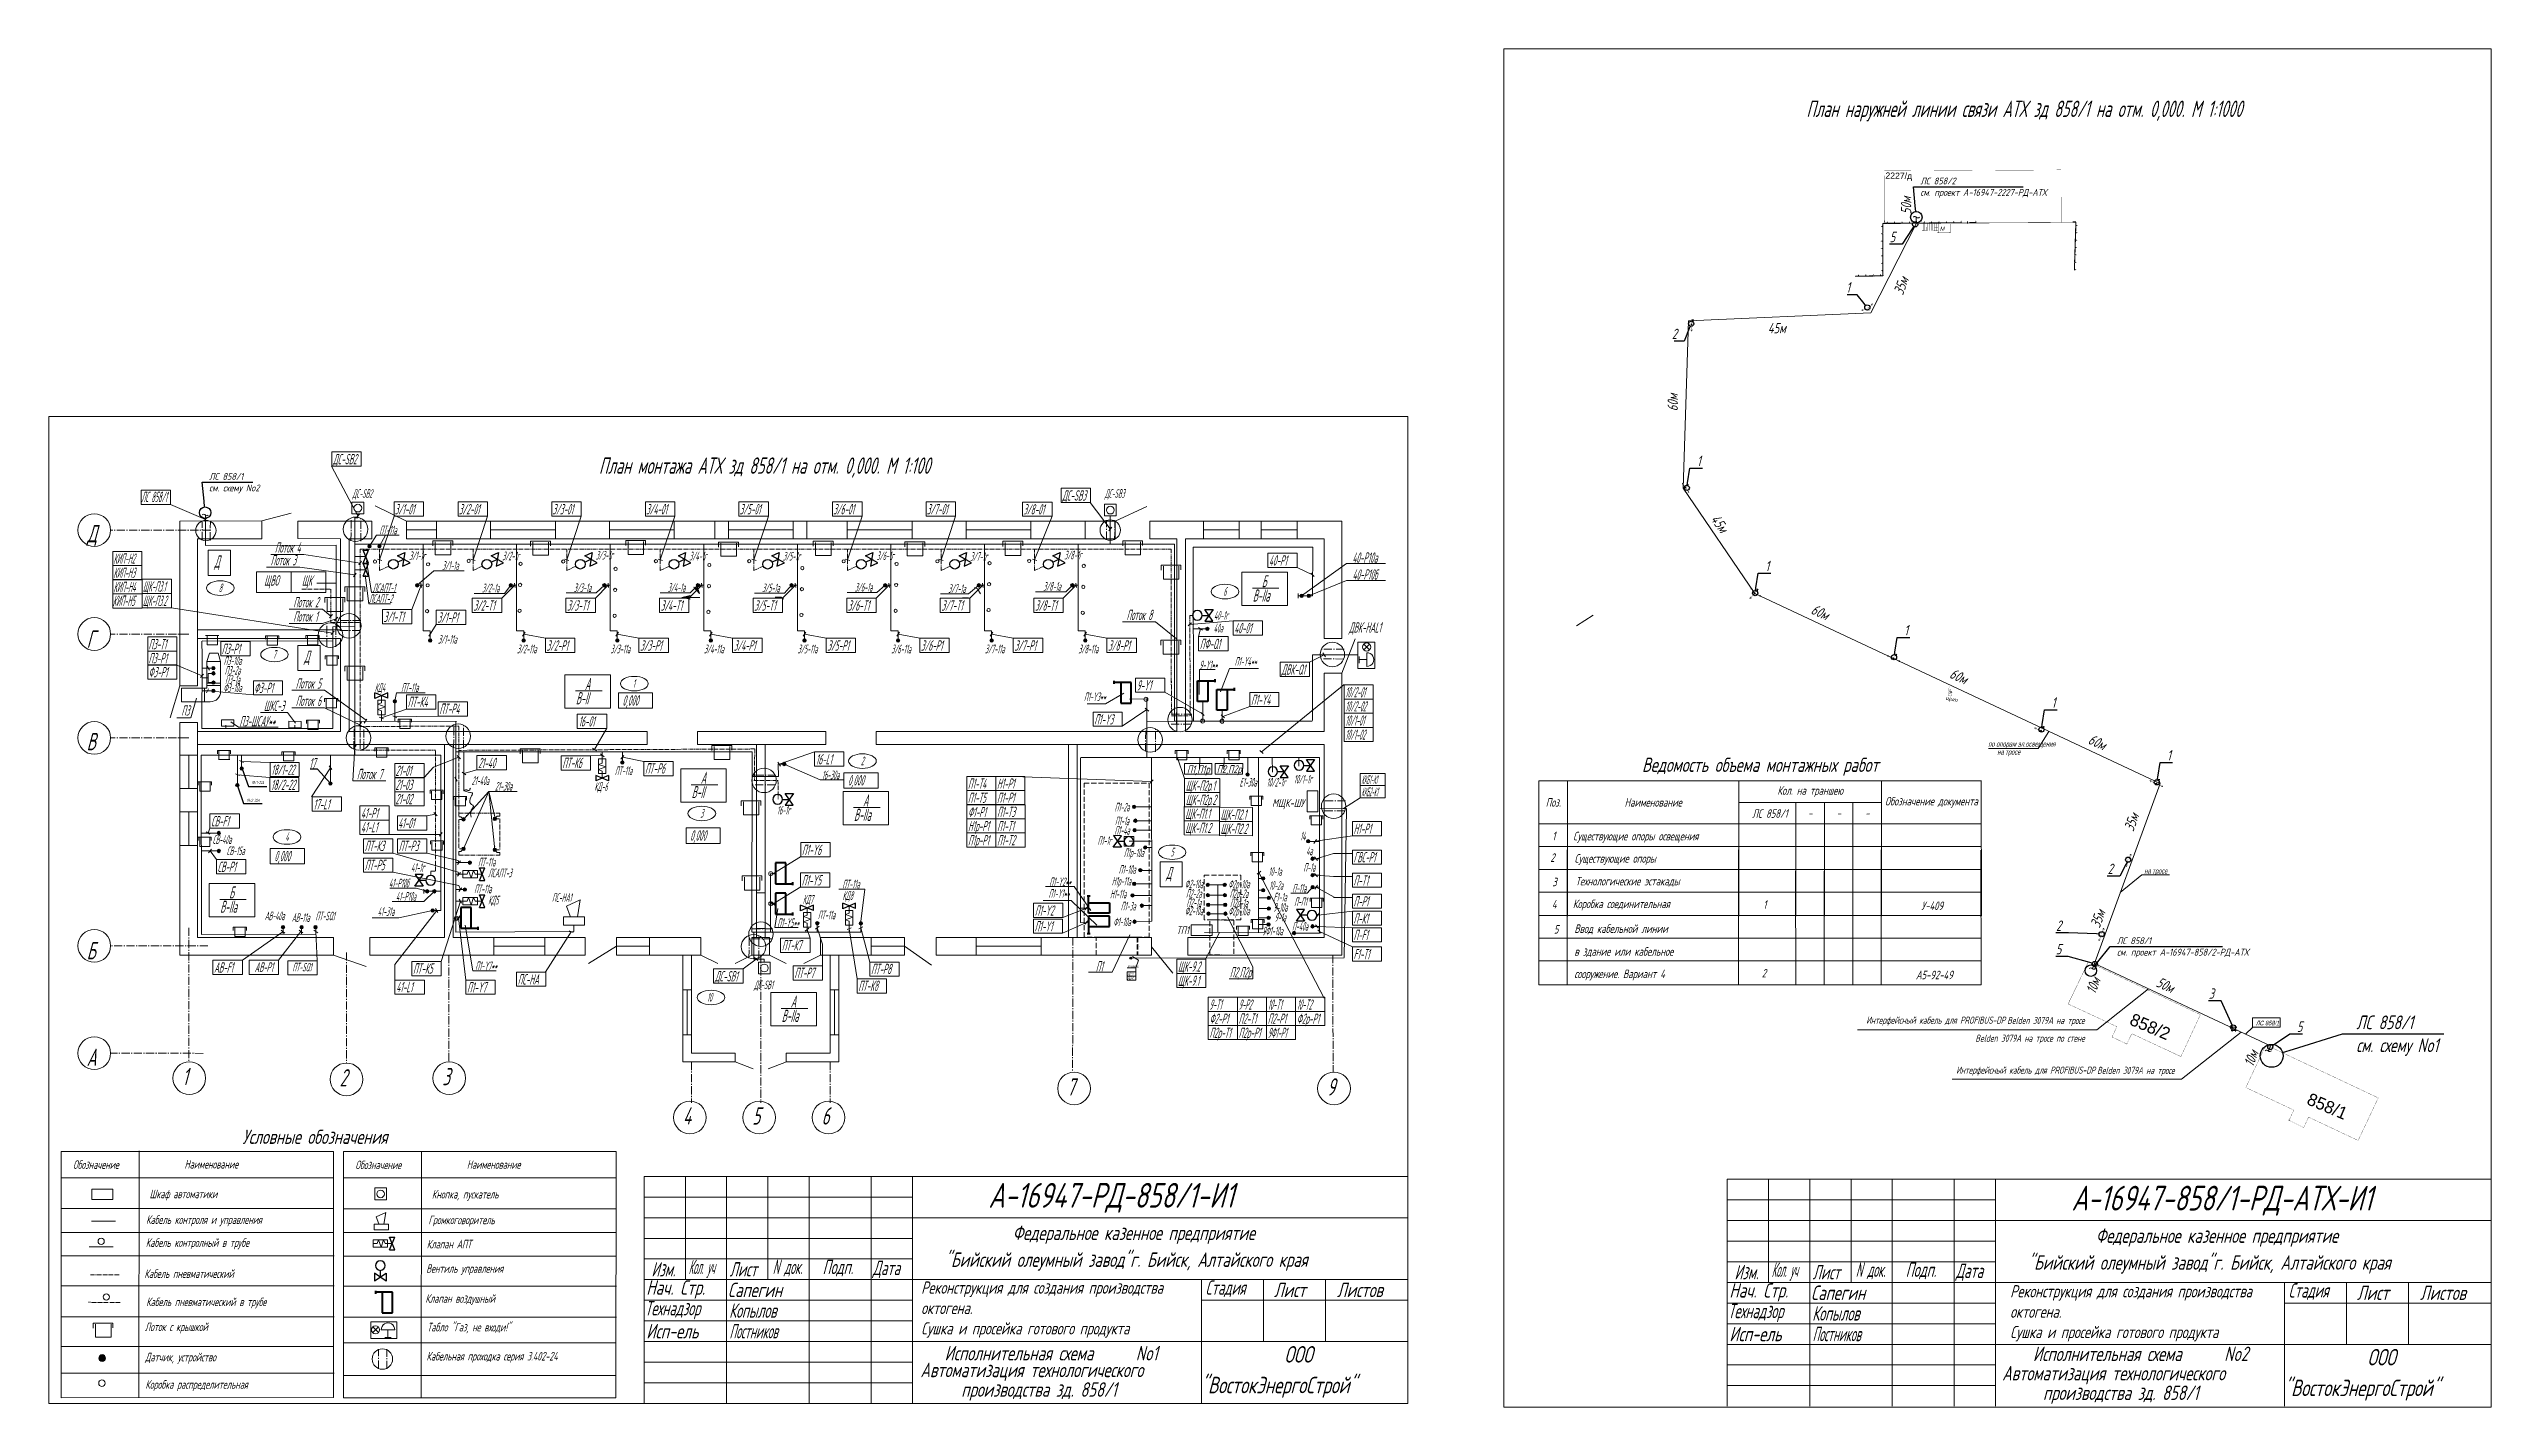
# Model space of a CAD drawing. Header units: millimetres. Extents: x -680 to 9204, y -4430 to 7779.
# Drawn here: x 4777 to 7173, y -3412 to -2078 of the extents above; entities that cross this region are included whole.
import ezdxf
from ezdxf import colors
from ezdxf.entities.mleader import LeaderData, LeaderLine
from ezdxf.enums import TextEntityAlignment as Align
from ezdxf.math import Vec2, Vec3

# ---------------------------------------------------------------- set-up
doc = ezdxf.new("R2010")
doc.units = ezdxf.units.MM
for name, pattern in [('Cплошная_0.50', [0]), ('gost5', [7, 5, -2, 0]), ('gost6', [12, 8, -1.5, 1, -1.5]), ('Пунктирная 1_0.50', [0.5, 0, -0.5]), ('Штриховая 1.5-1_0.50', [1.25, 0.75, -0.5])]:
    doc.linetypes.add(name, pattern=pattern)
doc.layers.get('Defpoints').update_dxf_attribs({"color": 33})
for name, color, linetype, lineweight in [('OSN', 7, 'Continuous', 60), ('Арматура', 1, 'Continuous', 25), ('Выноска', 137, 'Continuous', 20), ('Датчики', 31, 'Continuous', 50), ('ИИ_ОФОРМЛЕНИЕ_025', 7, 'Continuous', 25), ('лампа', 6, 'Continuous', 50), ('Линия выноска', 137, 'Continuous', 25), ('Невидимая', 7, 'gost5', 25), ('оборудование', 7, 'Continuous', 40), ('Оси', 130, 'Continuous', 13), ('Первичник', 210, 'Continuous', 25), ('Пн.кабель', 4, 'Continuous', 50), ('Размеры', 7, 'Continuous', 25), ('Рамка толстая', 7, 'Continuous', 60), ('Строительный', 7, 'Continuous', 25), ('Таблица', 253, 'Continuous', 40), ('Текст_КИП', 2, 'Continuous', 25), ('ТОНКИЕ', 150, 'Continuous', 13), ('тонкий', 5, 'Continuous', 25), ('Эл.кабель', 2, 'Continuous', 50), ('ЭлектрооБорудование (Вновь)', 160, 'Continuous', 60)]:
    doc.layers.add(name, color=color, linetype=linetype, lineweight=lineweight)
for name, color, linetype in [('доп', 7, 'Continuous'), ('Контур здания', 7, 'Continuous'), ('ЛЭП н.напряж. застроен. терр.', 7, 'Continuous'), ('Осевая', 130, 'gost6'), ('Подстанции электрические', 7, 'Continuous'), ('Рельеф', 7, 'Continuous'), ('Стенки подпорные отвес. (каменные_ бетонные_ железобетонные)', 7, 'Continuous'), ('ТЕКСТ', 2, 'Continuous'), ('Текст.', 51, 'Continuous'), ('Фонарь электр._ на ж.б. столб', 7, 'Continuous')]:
    doc.layers.add(name, color=color, linetype=linetype)
doc.styles.add('GOST', font='GOST.shx', dxfattribs={"oblique": 15, "height": 3.5})
doc.styles.add('gost shx', font='gost.shx', dxfattribs={"oblique": 15})
doc.styles.add('Simplex', font='simplex.shx', dxfattribs={"width": 0.7, "oblique": 15})
doc.styles.get("Standard").update_dxf_attribs({"font": 'arial.ttf'})
doc.dimstyles.get("Standard").update_dxf_attribs({"dimtxt": 0.18, "dimasz": 0.18, "dimexe": 0.18, "dimexo": 0.0625, "dimgap": 0.09, "dimtad": 0, "dimtih": 1, "dimtoh": 1, "dimdec": 4, "dimzin": 0, "dimdsep": 46, "dimtxsty": 'Standard', "dimcen": 0.09, "dimadec": 0, "dimazin": 0, "dimtfac": 1, "dimtdec": 4, "dimtofl": 0, "dimtmove": 0, "dimatfit": 3, "dimfxl": 1, "dimtolj": 1, "dimtzin": 0, "dimarcsym": 0})

msp = doc.modelspace()

# ---------------------------------------------------------------- texts
at = {"lineweight": 20, "oblique": 15}
for s, height, style, width, p in [('Д', 17, 'Simplex', 0.6, (4814.858, -2562.823)), ('Г', 17, 'Simplex', 0.6, (4814.402, -2666.265)), ('B', 17, 'Simplex', 0.6, (4814.402, -2766.823)), ('Б', 17, 'Simplex', 0.6, (4814.402, -2972.09)), ('А', 17, 'Simplex', 0.6, (4814.402, -3076.733)), ('1', 17, 'Simplex', 0.6, (4908.254, -3095.707)), ('2', 17, 'Simplex', 0.6, (5062.463, -3096.868)), ('3', 17, 'Simplex', 0.6, (5163.254, -3095.707)), ('7', 17, 'Simplex', 0.6, (5776.115, -3105.768)), ('9', 17, 'Simplex', 0.6, (6031.115, -3105.768)), ('4', 17, 'Simplex', 0.6, (5399.292, -3134.284)), ('5', 17, 'Simplex', 0.6, (5467.292, -3134.284)), ('6', 17, 'Simplex', 0.6, (5535.292, -3134.284)), ('Условные обозначения', 14.04, 'Simplex', 0.7, (4967.184, -3153.246)), ('Обозначение', 8.424, 'GOST', 0.7, (4801.057, -3177.75)), ('Наименование', 8.424, 'GOST', 0.7, (4910.363, -3177.396)), ('Обозначение', 8.424, 'GOST', 0.7, (5078.008, -3178.021)), ('Наименование', 8.424, 'GOST', 0.7, (5187.313, -3177.667)), ('Шкаф автоматики', 8.424, 'GOST', 0.7, (4876.106, -3206.56)), ('Кнопка, пускатель', 8.424, 'GOST', 0.7, (5153.056, -3206.831)), ('Кабель контроля и управления', 8.424, 'GOST', 0.7, (4872.692, -3231.781)), ('Громкоговоритель', 8.424, 'GOST', 0.7, (5149.643, -3232.053)), ('Кабель контролный в трубе', 8.424, 'GOST', 0.7, (4872.413, -3254.301)), ('Клапан АПТ', 8.424, 'GOST', 0.7, (5147.982, -3255.758)), ('Кабель пневматический', 8.424, 'GOST', 0.7, (4871.032, -3284.762)), ('Вентиль управления', 8.424, 'GOST', 0.7, (5147.48, -3279.757)), ('Кабель пневматический в трубе', 8.424, 'GOST', 0.7, (4872.785, -3312.468)), ('Клапан воздушный', 8.424, 'GOST', 0.7, (5146.627, -3309.201)), ('Лоток с крышкой', 8.424, 'GOST', 0.7, (4871.45, -3336.998)), ('Табло "Газ, не входи!"', 8.424, 'GOST', 0.7, (5148.401, -3337.27)), ('Кабельная проходка серия 3.402-24', 8.424, 'GOST', 0.7, (5147.758, -3365.812)), ('Коробка распределительная', 8.424, 'GOST', 0.7, (4871.964, -3393.53))]:
    msp.add_text(s, height=height, dxfattribs=dict(at, style=style, width=width)).set_placement(p)
at = {"color": 6, "lineweight": 20, "style": 'Simplex', "oblique": 15, "width": 0.4}
for s, height, p in [('Д', 11.9, (4939.681, -2587.574)), ('В-IIа', 11.9, (5958.221, -2621.011)), ('Б', 11.9, (5967.085, -2606.938)), ('Д', 11.76, (5027.716, -2680.88)), ('А', 11.9, (5303.144, -2707.711)), ('В-II', 11.9, (5294.28, -2721.784)), ('В-II', 11.9, (5407.867, -2813.907)), ('А', 11.9, (5416.73, -2799.834)), ('В-IIа', 11.9, (5567.041, -2836.188)), ('А', 11.9, (5575.904, -2822.115)), ('Д', 11.76, (5873.312, -2893.24)), ('В-IIа', 11.9, (4945.293, -2926.412)), ('Б', 11.9, (4954.157, -2912.339)), ('А', 11.9, (5505.025, -3019.384)), ('В-IIа', 11.9, (5496.161, -3033.457))]:
    msp.add_text(s, height=height, dxfattribs=at).set_placement(p)
at = {"color": 7, "lineweight": 20, "style": 'Simplex', "oblique": 15, "width": 0.4}
for p in [(5339.996, -2723.108), (5561.202, -2801.504), (5406.415, -2855.609), (4998.516, -2875.86)]:
    msp.add_text('0,000', height=10.2, dxfattribs=at).set_placement(p)
at = {"color": 18, "lineweight": 20, "true_color": 0x000000, "style": 'Simplex', "oblique": 15}
for s, height, width, p in [('А-16947-РД-858/1-И1', 24.3, 0.7, (5698.954, -3215.835)), ('А-16947-858/1-РД-АТХ-И1', 24.3, 0.7, (6761.368, -3218.601)), ('Федеральное казенное предприятие', 14.175, 0.7, (5722.8, -3247.608)), ('"Бийский олеумный завод"г. Бийск, Алтайского края', 14.175, 0.7, (5656.329, -3273.933)), ('Федеральное казенное предприятие', 14.175, 0.7, (6785.214, -3250.374)), ('Изм.', 14.175, 0.6, (5368.4, -3283.383)), ('Кол. уч', 14.175, 0.4, (5404.754, -3281.021)), ('Лист', 14.175, 0.6, (5445.074, -3283.383)), ('N', 14.175, 0.5, (5487.272, -3281.021)), ('док.', 14.175, 0.5, (5498.546, -3281.021)), ('Подп.', 14.175, 0.6, (5536.272, -3281.021)), ('Дата', 14.175, 0.6, (5585.476, -3282.033)), ('Изм.', 14.175, 0.6, (6430.813, -3286.149)), ('Кол. уч', 14.175, 0.4, (6467.167, -3283.787)), ('Лист', 14.175, 0.6, (6507.488, -3286.149)), ('N', 14.175, 0.5, (6549.685, -3283.787)), ('док.', 14.175, 0.5, (6560.959, -3283.787)), ('Подп.', 14.175, 0.6, (6598.686, -3283.787)), ('Дата', 14.175, 0.6, (6647.889, -3284.799)), ('"Бийский олеумный завод"г. Бийск, Алтайского края', 14.175, 0.7, (6718.743, -3276.699)), ('Нач. Стр.', 14.175, 0.7, (5363.36, -3301.271)), ('Сапегин', 14.175, 0.7, (5443.456, -3303.633)), ('Стадия', 14.175, 0.6, (5911.902, -3301.271)), ('Лист', 14.175, 0.7, (5978.994, -3303.633)), ('Листов', 14.175, 0.7, (6040.841, -3303.633)), ('Нач. Стр.', 14.175, 0.7, (6425.774, -3304.037)), ('Сапегин', 14.175, 0.7, (6505.869, -3306.399)), ('Стадия', 14.175, 0.6, (6974.315, -3304.037)), ('Лист', 14.175, 0.7, (7041.407, -3306.399)), ('Листов', 14.175, 0.7, (7103.255, -3306.399)), ('Технадзор', 14.175, 0.6, (5362.01, -3321.521)), ('Копылов', 14.175, 0.6, (5444.63, -3323.883)), ('Постников', 14.175, 0.5, (5444.9, -3344.133)), ('Технадзор', 14.175, 0.6, (6424.424, -3324.287)), ('Копылов', 14.175, 0.6, (6507.044, -3326.649)), ('Исп-ель', 14.175, 0.7, (5363.36, -3344.133)), ('Исполнительная схема ', 14.175, 0.7, (5655.976, -3365.709)), ('No1', 14.175, 0.7, (5843.558, -3365.709)), ('ООО', 16.2, 0.7, (5989.21, -3367.903)), ('Исп-ель', 14.175, 0.7, (6425.774, -3346.899)), ('Постников', 14.175, 0.5, (6507.314, -3346.899)), ('Исполнительная схема ', 14.175, 0.7, (6723.57, -3366.342)), ('No2', 14.175, 0.7, (6911.152, -3366.342)), ('Автоматизация технологического', 14.175, 0.7, (5632.258, -3382.167)), ('Автоматизация технологического', 14.175, 0.7, (6693.377, -3385.337)), ('ООО', 16.2, 0.7, (7051.623, -3370.669)), ('производства зд. 858/1', 14.175, 0.7, (5672.325, -3401.386)), ('"ВостокЭнергоСтрой"', 16.2, 0.7, (5907.556, -3397.989)), ('производства зд. 858/1', 14.175, 0.7, (6733.445, -3404.556)), ('"ВостокЭнергоСтрой"', 16.2, 0.7, (6969.969, -3400.754))]:
    msp.add_text(s, height=height, dxfattribs=dict(at, width=width)).set_placement(p)
at = {"linetype": 'Continuous', "lineweight": 20, "style": 'gost shx', "oblique": 15, "width": 0.7}
msp.add_text('Датчик, устройство', height=8.424, dxfattribs=at).set_placement((4871.807, -3366.678))
at = {"layer": 'Defpoints', "lineweight": 20, "style": 'Simplex', "oblique": 15, "width": 0.4}
for s, height, p in [('8', 8.5, (4943.934, -2611.804)), ('6', 8.5, (5929.431, -2615.224)), ('7', 8.4, (4997.013, -2676.99)), ('1', 8.5, (5350.085, -2705.575)), ('2', 8.5, (5573.816, -2781.588)), ('3', 8.5, (5416.253, -2833.011)), ('4', 8.5, (5009.285, -2856.089)), ('5', 8.4, (5877.619, -2871.048)), ('10', 8.5, (5422.893, -3013.615))]:
    msp.add_text(s, height=height, dxfattribs=at).set_placement(p)
at = {"layer": 'доп', "color": 252, "lineweight": 20, "true_color": 0x939598, "oblique": 15, "width": 0.6}
for s, p in [('по опорам эл.освещения', (6679.659, -2763.494)), ('на тросе', (6688.484, -2771.353)), ('на тросе', (6832.724, -2888.093))]:
    msp.add_text(s, height=5.4, dxfattribs=at).set_placement(p)
at = {"layer": 'ИИ_ОФОРМЛЕНИЕ_025', "lineweight": 20, "char_height": 12, "attachment_point": 1}
for insert in [(5633.022, -3288.269), (6701.2, -3291.863)]:
    msp.add_mtext_dynamic_manual_height_columns('{\\Fsimplex|c204;\\Q15;\\W0.7;\\C2;Реконструкция для создания производства октогена. \\PСушка и просейка готового продукта}', width=276.25893, gutter_width=12.5, heights=[0], dxfattribs=dict(at, insert=insert))
at = {"layer": 'Строительный', "color": 252, "lineweight": 20, "true_color": 0x939598, "insert": (6578.913, -2199.788), "char_height": 6.06073, "attachment_point": 1, "rotation": 358.909794, "bg_fill": 3, "box_fill_scale": 1, "bg_fill_color": 256, "bg_fill_transparency": 4267247}
msp.add_mtext('{\\C9;\\c13289671;2227/д}', dxfattribs=at)
at = {"layer": 'Таблица', "color": 2, "lineweight": 20, "char_height": 8.4, "style": 'Simplex'}
for s, insert, width, attachment_point in [('Кол. на траншею', (6505.025, -2807.548), 140, 5), ('Поз.', (6253.025, -2818.048), 28, 5), ('Наименование', (6351.025, -2818.048), 168, 5), ('ЛС 858/1', (6465.542, -2829.051), 61.03524, 5), ('Обозначение документа', (6624.025, -2818.048), 98, 5), ('1', (6253.555, -2851.027), 28, 5), ('Существующие опоры освещения', (6272.559, -2852.283), 168, 4), ('-', (6505.025, -2828.548), 28, 5), ('-', (6533.025, -2828.548), 28, 5), ('-', (6561.025, -2828.548), 28, 5), ('2', (6252.226, -2872.274), 28, 5), ('Существующие опоры', (6273.89, -2874.195), 168, 4), ('3', (6254.22, -2896.178), 28, 5), ('Технологические эстакады', (6274.884, -2896.039), 168, 4), ('4', (6253.982, -2917.948), 28, 5), ('Коробка соединительная', (6272.19, -2918.789), 168, 4), ('1', (6460.499, -2918.333), 28, 5), ('У-409', (6624.75, -2919.508), 98, 5), ('5', (6255.811, -2942.656), 28, 5), (' Ввод кабельной линии', (6269.811, -2942.656), 168, 4), (' в здание или кабельное ', (6269.811, -2965.056), 168, 4), (' сооружение. Вариант 4', (6269.811, -2987.456), 168, 4), ('2', (6459.735, -2985.615), 28, 5), ('А5-92-49', (6626.811, -2987.456), 98, 5)]:
    msp.add_mtext(s, dxfattribs=dict(at, insert=insert, width=width, attachment_point=attachment_point))
at = {"layer": 'ТЕКСТ', "color": 252, "lineweight": 20, "true_color": 0x939598, "char_height": 10.2, "attachment_point": 1, "style": 'Simplex'}
for s, width, insert, rotation in [('50м', 135.86943, (6593.993, -2240.775), 90), ('35м', 135.86943, (6586.413, -2317.33), 69.556964), ('60м', 135.86943, (6365.077, -2434.154), 90), ('45м', 135.86943, (6415.391, -2534.286), 304.529372), ('60м', 134.47632, (6509.284, -2623.156), 334.663908), ('60м', 134.47632, (6781.107, -2750.707), 334.663908), ('35м', 135.86943, (6812.413, -2843.663), 69.556964), ('35м', 135.86943, (6779.405, -2938.412), 69.556964)]:
    msp.add_mtext_dynamic_manual_height_columns(s, width=width, gutter_width=12.5, heights=[0], dxfattribs=dict(at, insert=insert, rotation=rotation))
at = {"layer": 'ТЕКСТ', "color": 252, "lineweight": 20, "true_color": 0x939598, "insert": (6463.537, -2347.452), "char_height": 10.2, "attachment_point": 1, "style": 'Simplex'}
msp.add_mtext_dynamic_manual_height_columns('45м', width=135.86943, gutter_width=12.5, heights=[0], dxfattribs=at)
at = {"layer": 'ТЕКСТ', "lineweight": 20, "insert": (6456.086, -2783.048), "char_height": 14, "width": 434.12271, "attachment_point": 5, "line_spacing_factor": 0.8, "style": 'Simplex'}
msp.add_mtext('Ведомость объема монтажных работ', dxfattribs=at)
at = {"layer": 'ТЕКСТ', "lineweight": 20, "char_height": 7.8, "attachment_point": 5, "style": 'Simplex'}
for s, insert in [('{\\W0.6; \\PП1,П1р}', (5904.823, -2780.229)), ('{\\W0.6; \\PП2,П2р}', (5935.1, -2779.994)), ('{\\W0.6; \\PМЩК-ШУ}', (5992.95, -2813.258)), ('{\\W0.6; \\PТП1}', (5889.561, -2937.011))]:
    msp.add_mtext(s, dxfattribs=dict(at, insert=insert))
at = {"layer": 'ТЕКСТ', "lineweight": 20, "char_height": 10.2, "attachment_point": 1, "style": 'Simplex'}
for s, width, insert, rotation in [('10м', 135.86943, (6775.219, -3003.199), 69.556964), ('50м', 134.47632, (6847.843, -2989.026), 334.663908), ('10м', 135.86943, (6930.049, -3074.568), 69.556964)]:
    msp.add_mtext_dynamic_manual_height_columns(s, width=width, gutter_width=12.5, heights=[0], dxfattribs=dict(at, insert=insert, rotation=rotation))
at = {"layer": 'Текст.', "lineweight": 20, "style": 'Simplex', "oblique": 15, "width": 0.4}
for s, height, p in [('ЩВО', 10.2, (4988.469, -2605.395)), ('ЩК', 10.2, (5025.49, -2605.395)), ('П3', 10.08, (4907.321, -2732.82)), ('ШКС-Э', 10.08, (4988.174, -2728.237)), ('П3-ШСАУ**', 10.08, (4964.243, -2743.471)), ('17', 10.2, (5032.681, -2784.791)), ('П1', 10.08, (5804.27, -2983.955)), ('П2,П2р', 10.08, (5935.716, -2989.876))]:
    msp.add_text(s, height=height, dxfattribs=at).set_placement(p)
at = {"layer": 'Текст_КИП', "lineweight": 20, "style": 'Simplex', "oblique": 15}
for s, height, width, p in [('ДС-SВ2', 10.2, 0.4, (5055.991, -2486.271)), ('ЛС 858/1', 10.2, 0.35, (4867.811, -2523.389)), ('ДС-SВ3', 10.2, 0.4, (5771.306, -2521.916)), ('3/1-01', 10.2, 0.4, (5116.577, -2535.392)), ('3/2-01', 10.2, 0.4, (5179.492, -2535.392)), ('3/3-01', 10.2, 0.4, (5271.292, -2535.392)), ('3/4-01', 10.2, 0.4, (5363.092, -2535.392)), ('3/5-01', 10.2, 0.4, (5454.895, -2535.392)), ('3/6-01', 10.2, 0.4, (5546.711, -2535.392)), ('3/7-01', 10.2, 0.4, (5638.511, -2535.392)), ('3/8-01', 10.2, 0.4, (5733.143, -2535.552)), ('Поток 4', 10.2, 0.4, (4998.97, -2572.945)), ('КИП-Н2', 10.08, 0.35, (4840.641, -2583.851)), ('Поток 3', 10.2, 0.4, (4994.864, -2585.395)), ('40-P1', 10.2, 0.4, (5974.161, -2585.725)), ('КИП-Н3', 10.08, 0.35, (4840.641, -2597.694)), ('КИП-Н4', 10.2, 0.35, (4840.658, -2611.792)), ('ЩК-П3.1', 10.2, 0.35, (4869.49, -2611.276)), ('КИП-Н5', 10.2, 0.35, (4840.011, -2625.274)), ('ЩК-П3.2', 10.2, 0.35, (4869.49, -2625.284)), ('Поток 2', 10.2, 0.4, (5017.067, -2626.627)), ('Поток 1', 10.2, 0.4, (5017.067, -2640.662)), ('3/1-T1', 10.2, 0.4, (5105.72, -2641.01)), ('3/1-P1', 10.2, 0.4, (5158.546, -2641.662)), ('3/2-T1', 10.2, 0.4, (5193.87, -2629.875)), ('3/3-T1', 10.2, 0.4, (5285.67, -2629.875)), ('3/4-T1', 10.2, 0.4, (5377.47, -2629.875)), ('3/5-T1', 10.2, 0.4, (5469.27, -2629.875)), ('3/6-T1', 10.2, 0.4, (5561.07, -2629.875)), ('3/7-T1', 10.2, 0.4, (5652.87, -2629.875)), ('3/8-T1', 10.2, 0.4, (5744.67, -2629.875)), ('Поток 8', 10.2, 0.4, (5834.376, -2639.139)), ('П3-Т1', 10.08, 0.4, (4875.043, -2667.809)), ('3/2-P1', 10.2, 0.4, (5265.537, -2669.17)), ('3/3-P1', 10.2, 0.4, (5357.337, -2669.159)), ('3/4-P1', 10.2, 0.4, (5449.137, -2669.159)), ('3/5-P1', 10.2, 0.4, (5540.937, -2669.159)), ('3/6-P1', 10.2, 0.4, (5632.737, -2669.17)), ('3/7-P1', 10.2, 0.4, (5724.537, -2669.17)), ('3/8-P1', 10.2, 0.4, (5816.337, -2669.17)), ('ПФ-Q1', 10.2, 0.4, (5906.244, -2667.632)), ('40-01', 10.2, 0.4, (5940.151, -2652.11)), ('ДВК-HAL1', 10.2, 0.4, (6052.577, -2651.452)), ('П3-Р1', 10.08, 0.4, (4875.043, -2681.653)), ('П3-Р1', 10.08, 0.4, (4946.788, -2672.42)), ('ДВК-Q1', 10.2, 0.4, (5986.287, -2692.781)), ('Ф3-Р1', 10.08, 0.4, (4875.032, -2695.257)), ('Ф3-Р1', 10.08, 0.4, (4978.572, -2710.783)), ('Поток 5', 10.08, 0.4, (5019.458, -2706.384)), ('КД4', 8.5, 0.4, (5096.891, -2709.592)), ('9-Y1', 10.2, 0.4, (5844.375, -2708.302)), ('10/2-01', 10.08, 0.35, (6048.917, -2714.971)), ('Поток 6', 10.08, 0.4, (5019.458, -2723.471)), ('ПТ-К4', 10.2, 0.4, (5129.299, -2724.453)), ('ПТ-P4', 10.2, 0.4, (5160.355, -2731.267)), ('П1-Y4', 10.08, 0.4, (5956.529, -2722.376)), ('10/2-02', 10.08, 0.35, (6048.917, -2728.814)), ('16-01', 10.2, 0.4, (5296.84, -2743.649)), ('П1-Y3', 10.08, 0.4, (5802.791, -2741.616)), ('10/1-01', 10.08, 0.35, (6048.917, -2742.757)), ('10/1-02', 10.08, 0.35, (6048.917, -2756.6)), ('21-40', 10.2, 0.4, (5198.372, -2784.471)), ('ПТ-К6', 10.2, 0.4, (5280.96, -2784.32)), ('16-L1', 10.2, 0.4, (5529.555, -2780.834)), ('18/2-22', 10.08, 0.4, (4995.207, -2805.824)), ('18/1-22', 10.08, 0.4, (4995.402, -2790.995)), ('Поток 7', 10.2, 0.4, (5079.449, -2795.366)), ('21-03', 10.2, 0.4, (5117.25, -2805.837)), ('21-01', 10.2, 0.4, (5117.299, -2792.103)), ('ПТ-P6', 10.2, 0.4, (5362.121, -2789.811)), ('П1-Т4', 10.08, 0.4, (5678.798, -2804.688)), ('Н1-Р1', 10.08, 0.4, (5707.343, -2804.688)), ('ЩК-П2р.1', 10.08, 0.4, (5892.453, -2806.693)), ('17-L1', 10.2, 0.4, (5036.763, -2825.025)), ('41-P1', 10.2, 0.4, (5083.462, -2833.778)), ('21-02', 10.2, 0.4, (5117.25, -2819.845)), ('П1-Т5', 10.08, 0.4, (5678.798, -2818.531)), ('Ф1-Р1', 10.08, 0.4, (5678.914, -2832.522)), ('П1-Р1', 10.08, 0.4, (5707.343, -2818.531)), ('П1-Т3', 10.08, 0.4, (5707.459, -2832.522)), ('ЩК-П1.1', 10.08, 0.4, (5892.001, -2834.283)), ('ЩК-П2р.2', 10.08, 0.4, (5892.458, -2820.598)), ('ЩК-П2.1', 10.08, 0.4, (5926.636, -2835.015)), ('СВ-F1', 10.2, 0.4, (4936.527, -2841.666)), ('41-L1', 10.2, 0.4, (5083.502, -2847.463)), ('41-01', 10.2, 0.4, (5119.917, -2843.458)), ('Н1р-Р1', 10.08, 0.4, (5678.914, -2846.365)), ('П1р-Р1', 10.08, 0.4, (5678.914, -2860.208)), ('П1-Т1', 10.08, 0.4, (5707.459, -2846.365)), ('П1-Т2', 10.08, 0.4, (5707.459, -2860.208)), ('ЩК-П1.2', 10.08, 0.4, (5892.005, -2848.189)), ('ЩК-П2.2', 10.08, 0.4, (5926.64, -2848.921)), ('Н1-P1', 10.08, 0.4, (6057.087, -2849.018)), ('ПТ-К3', 10.2, 0.4, (5087.141, -2865.83)), ('ПТ-P5', 10.2, 0.4, (5087.141, -2884.635)), ('ПТ-P3', 10.2, 0.4, (5120.487, -2865.83)), ('П1-Y6', 10.2, 0.4, (5515.946, -2869.772)), ('ГВС-P1', 10.08, 0.4, (6057.087, -2876.934)), ('СВ-P1', 10.2, 0.4, (4942.782, -2886.325)), ('П1-Y5', 10.2, 0.4, (5515.791, -2899.604)), ('П-T1', 10.08, 0.4, (6057.087, -2899.684)), ('КД7', 8.5, 0.4, (5516.849, -2917.494)), ('КД8', 8.5, 0.4, (5555.782, -2913.767)), ('П1-Y2', 10.08, 0.4, (5744.46, -2929.242)), ('П-P1', 10.08, 0.4, (6057.087, -2920.231)), ('П1-Y1', 10.08, 0.4, (5744.262, -2944.711)), ('П-К1', 10.08, 0.4, (6057.087, -2936.975)), ('П-F1', 10.08, 0.4, (6057.087, -2953.179)), ('ПТ-К7', 10.2, 0.4, (5496.28, -2963.368)), ('F1-Т1', 10.08, 0.4, (6057.087, -2972.026)), ('АВ-F1', 10.2, 0.4, (4939.416, -2985.16)), ('41-L1', 10.2, 0.4, (5118.001, -3004.336)), ('ПТ-К5', 10.2, 0.4, (5134.562, -2986.108)), ('П1-Y7', 10.2, 0.4, (5187.51, -3004.659)), ('ПС-НА', 10.2, 0.4, (5237.233, -2996.817)), ('ДС-SВ1', 10.2, 0.4, (5430.599, -2993.818)), ('ПТ-P7', 10.2, 0.4, (5508.628, -2990.425)), ('ПТ-К8', 10.2, 0.4, (5571.258, -3003.13)), ('ПТ-P8', 10.2, 0.4, (5583.812, -2986.669)), ('ЩК-9.2', 10.08, 0.4, (5884.773, -2984.21)), ('ЩК-9.1', 10.08, 0.4, (5884.777, -2998.116)), ('9-T1', 10.08, 0.35, (5915.763, -3021.511)), ('9-P2', 10.08, 0.35, (5944.309, -3021.511)), ('10-T1', 10.08, 0.35, (5972.854, -3021.511)), ('10-T2', 10.08, 0.35, (6001.399, -3021.511)), ('П2р-Т1', 10.08, 0.4, (5915.763, -3049.198)), ('Ф2-Р1', 10.08, 0.4, (5915.763, -3035.354)), ('П2-Т1', 10.08, 0.4, (5944.309, -3035.354)), ('П2р-Р1', 10.08, 0.4, (5944.309, -3049.198)), ('П2-Р1', 10.08, 0.4, (5972.854, -3035.354)), ('9Ф1-P1', 10.08, 0.35, (5972.854, -3049.198)), ('Ф2р-Р1', 10.08, 0.4, (6001.399, -3035.354))]:
    msp.add_text(s, height=height, dxfattribs=dict(at, width=width)).set_placement(p)
at = {"layer": 'Текст_КИП', "lineweight": 20, "style": 'Simplex', "oblique": 15, "width": 0.4}
for s, height, p in [('ДС-SВ2', 8.5, (5084.743, -2519.151)), ('ДС-SВ3', 8.5, (5822.836, -2519.151)), ('ПТ-11а', 8.5, (5109.98, -2554.959)), ('3/1-1а', 8.5, (5171.113, -2589.792)), ('3/2-1а', 8.5, (5210.654, -2611.95)), ('3/3-1а', 8.5, (5300.718, -2611.598)), ('3/4-1а', 8.5, (5392.976, -2611.408)), ('3/5-1а', 8.5, (5485.466, -2611.77)), ('3/6-1а', 8.5, (5576.442, -2611.156)), ('3/7-1а', 8.5, (5667.942, -2612.532)), ('3/8-1а', 8.5, (5761.319, -2610.291)), ('3/1-11а', 8.5, (5168.225, -2662.278)), ('40а', 8.5, (5924.383, -2651.246)), ('П3-10а', 8.4, (4957.489, -2683.306)), ('3/2-11а', 8.5, (5246.101, -2671.764)), ('3/3-11а', 8.5, (5337.901, -2671.764)), ('3/4-11а', 8.5, (5429.701, -2671.764)), ('3/5-11а', 8.5, (5521.504, -2671.764)), ('3/6-11а', 8.5, (5613.321, -2671.764)), ('3/7-11а', 8.5, (5705.121, -2671.764)), ('3/8-11а', 8.5, (5796.921, -2671.764)), ('Ф3-10а', 8.4, (4957.489, -2709.818)), ('П3-2а', 8.4, (4957.489, -2692.664)), ('П3-1а', 8.4, (4957.489, -2701.707)), ('ПТ-11а', 8.5, (5131.331, -2709.592)), ('21-40а', 8.5, (5200.505, -2801.008)), ('21-30а', 8.5, (5223.326, -2806.426)), ('ПТ-11а', 8.5, (5340.943, -2791.237)), ('16-30а', 8.5, (5544.101, -2795.354)), ('Е1-30а', 8.4, (5953.71, -2802.495)), ('П1-2а', 8.4, (5829.926, -2826.886)), ('СВ-40а', 8.5, (4947.198, -2858.791)), ('П1-4а', 8.4, (5829.926, -2849.667)), ('П1-1а', 8.4, (5829.926, -2840.422)), ('14', 8.4, (6007.349, -2855.245)), ('СВ-15а', 8.5, (4960.483, -2869.855)), ('ПТ-11а', 8.5, (5206.762, -2880.852)), ('П1р-10а', 8.4, (5841.534, -2871.712)), ('4а', 8.4, (6013.684, -2869.909)), ('41-Р10б', 8.5, (5120.679, -2901.498)), ('ПТ-11а', 8.5, (5202.959, -2907.197)), ('ПТ-11а', 8.5, (5564.082, -2902.5)), ('Н1р-11а', 8.4, (5829.337, -2899.515)), ('П1-10а', 8.4, (5835.028, -2888.037)), ('Ф2-10а', 8.4, (5900.384, -2902.283)), ('Ф2р-10а', 8.4, (5944.622, -2902.499)), ('10-1а', 8.4, (5980.067, -2890.095)), ('10-2а', 8.4, (5981.062, -2903.723)), ('П-11а', 8.4, (6003.849, -2906.472)), ('П-1а', 8.4, (6013.684, -2886.036)), ('41-31а', 8.5, (5107.975, -2929.44)), ('41-Р10а', 8.5, (5127.541, -2914.567)), ('ПС-НА1', 8.5, (5280.404, -2915.742)), ('Н1-11а', 8.4, (5826.176, -2912.16)), ('П1-3а', 8.4, (5835.979, -2924.095)), ('Ф2-10а', 8.4, (5900.384, -2928.795)), ('П2-2а', 8.4, (5900.384, -2911.641)), ('П2-1а', 8.4, (5900.384, -2920.684)), ('Ф2р-10а', 8.4, (5944.622, -2929.012)), ('П2р-2а', 8.4, (5944.622, -2911.857)), ('П2р-1а', 8.4, (5944.622, -2920.901)), ('F1-1а', 8.4, (5984.939, -2915.225)), ('9-10а', 8.4, (5985.241, -2925.316)), ('П-П1', 8.4, (6005.084, -2919.681)), ('АВ-40а', 8.5, (4998.706, -2933.652)), ('ПТ-SQ1', 8.5, (5048.253, -2933.803)), ('П1-Y5**', 8.5, (5502.605, -2940.41)), ('ПТ-11а', 8.5, (5540.117, -2932.769)), ('Ф1-10а', 8.4, (5829.926, -2939.515)), ('9Ф1-10а', 8.4, (5977.573, -2948.482)), ('9-1а', 8.4, (5985.208, -2935.068)), ('П-40а', 8.4, (6004.598, -2943.809)), ('ПТ-SQ1', 8.5, (5025.565, -2984.01)), ('П1-Y7**', 8.5, (5206.265, -2982.741)), ('ДС-SВ1', 8.5, (5478.328, -3001.374))]:
    msp.add_text(s, height=height, dxfattribs=at).set_placement(p, align=Align.CENTER)
for s, height, p in [('3/1-1г', 8.5, (5138.638, -2576.007)), ('3/2-1г', 8.5, (5230.438, -2576.168)), ('3/3-1г', 8.5, (5322.238, -2575.455)), ('3/4-1г', 8.5, (5414.038, -2576.315)), ('3/5-1г', 8.5, (5505.841, -2576.435)), ('3/6-1г', 8.5, (5597.658, -2576.002)), ('3/7-1г', 8.5, (5689.458, -2576.72)), ('3/8-1г', 8.5, (5781.837, -2575.337)), ('40-Р10а', 10.2, (6068.253, -2577.832)), ('ЛСАПТ-1', 8.5, (5106.002, -2607.476)), ('40-Р10б', 10.2, (6068.253, -2594.408)), ('ЛСАПТ-2', 8.5, (5102.763, -2618.076)), ('40-1г', 8.5, (5927.127, -2634.5)), ('9-Y1**', 8.5, (5914.694, -2683.115)), ('П1-Y4**', 8.5, (5951.224, -2679.662)), ('П1-Y3**', 8.5, (5803.32, -2714.417)), ('КД-6', 8.5, (5318.886, -2803.38)), ('10/2-1г', 8.4, (5981.088, -2798.314)), ('10/1-1г', 8.4, (6007.437, -2795.197)), ('16-1г', 8.5, (5497.95, -2825.708)), ('П1-1г', 8.4, (5812.721, -2855.533)), ('41-1г', 8.5, (5139.021, -2882.022)), ('ЛСАПТ-3', 8.5, (5219.723, -2887.257)), ('П1-Y2**', 8.5, (5769.302, -2895.966)), ('КД5', 8.5, (5213.348, -2914.827)), ('П1-Y1**', 8.5, (5768.193, -2907.459)), ('АВ-11а', 8.5, (5024.393, -2931.066))]:
    msp.add_text(s, height=height, dxfattribs=at).set_placement(p, align=Align.MIDDLE)
at = {"layer": 'Текст_КИП', "style": 'Simplex', "oblique": 15, "width": 0.6}
for s, p in [('18/1-22А', (4982.404, -2800.053)), ('18/2-22А', (4977.679, -2817.548))]:
    msp.add_text(s, height=3, dxfattribs=at).set_placement(p, align=Align.CENTER)
at = {"layer": 'Текст_КИП', "style": 'Simplex', "oblique": 15}
for s, height, width, p in [('ККБ1-К1', 8.6677, 0.3, (6064.72, -2800.162)), ('ККБ2-К1', 8.6677, 0.3, (6064.72, -2812.066)), ('АВ-P1', 9.6318, 0.4, (4979.203, -2984.61)), ('ККБ1-К1', 3, 0.3, (5835.414, -2987.989)), ('ККБ2-К1', 3, 0.3, (5835.414, -2992.109)), ('Belden 3079А на тросе', 7, 0.6, (6698.284, -3035.566)), ('Belden 3079А на тросе по стене', 7, 0.6, (6667.065, -3053.031)), ('Belden 3079А на тросе', 7, 0.6, (6786.53, -3084.559))]:
    msp.add_text(s, height=height, dxfattribs=dict(at, width=width)).set_placement(p)
at = {"layer": 'Текст_КИП', "style": 'Simplex', "oblique": 15, "width": 0.5}
msp.add_text('На кровлю.', height=2.5, rotation=359.810086, dxfattribs=at).set_placement((5835.539, -2980.136))
at = {"layer": 'Текст_КИП', "color": 2, "style": 'Simplex', "oblique": 15, "width": 0.6}
for p in [(6559.992, -3035.305), (6648.238, -3084.298)]:
    msp.add_text('Интерфейсный кабель для PROFIBUS-DP', height=7, dxfattribs=at).set_placement(p)
at = {"layer": 'Текст_КИП', "color": 6, "lineweight": 20, "oblique": 15, "width": 0.7}
msp.add_text('ЛС 858/1', height=4.5, dxfattribs=at).set_placement((6942.146, -3036.861))
at = {"layer": 'ТОНКИЕ', "lineweight": 13, "style": 'Simplex', "oblique": 15, "width": 0.6}
for s, p in [('План наружней линии связи АТХ зд 858/1 на отм. 0,000. М 1:1000', (6501.337, -2145.402)), ('План монтажа АТХ зд 858/1 на отм. 0,000. М 1:100', (5316.912, -2495.575))]:
    msp.add_text(s, height=16.06176, dxfattribs=at).set_placement(p)

# ---------------------------------------------------------------- blocks, each defined once
blk = doc.blocks.new('A$C1EE30751')
at = {"layer": 'Арматура', "linetype": 'ByBlock'}
for p, q in [((0, -1.7), (4.8, 1.7)), ((4.8, -1.6), (0, 1.7)), ((0, 1.7), (0, -1.7)), ((2.4, 2.8), (2.4, 0)), ((4.8, 1.7), (4.8, -1.6))]:
    blk.add_line(p, q, dxfattribs=at)
blk.add_circle((2.4, 4.8), 2, dxfattribs=at)
blk = doc.blocks.new('Конечник')
at = {"layer": 'оборудование', "color": 0}
for p, q in [((8067.69, -7992.4), (8068.54, -7992.4)), ((8068.12, -7997.4), (8068.12, -7992.4)), ((8068.12, -7994.4), (8074.12, -7994.4)), ((8074.12, -7994.4), (8074.12, -7997.4)), ((8074.12, -7997.4), (8068.12, -7997.4))]:
    blk.add_line(p, q, dxfattribs=at)
blk = doc.blocks.new('В1')
for p, q in [((7, -1.5), (0, 1.5)), ((0, 1.5), (0, -1.5)), ((7, 1.4), (0, -1.5)), ((7, 1.4), (7, -1.5))]:
    blk.add_line(p, q)
blk = doc.blocks.new('_DotBlank')
at = {"color": 0, "linetype": 'ByBlock', "lineweight": -2}
blk.add_line((-0.5, 0), (-1, 0), dxfattribs=at)
blk.add_circle((0, 0), 0.5, dxfattribs=at)
blk = doc.blocks.new('4031 - 114.4 ЛЭП низкого напряжения')
at = {"color": 7, "linetype": 'Continuous', "lineweight": 0, "const_width": 0.2, "flags": 128}
for points in [[(0.5, 0), (4, 0)], [(4, 0), (3, 0.5)], [(3, -0.5), (4, 0)]]:
    blk.add_lwpolyline(points, dxfattribs=at)
blk = doc.blocks.new('4031 - 114.4 ЛЭП низкого напряжения_MIRROR')
at = {"color": 7, "linetype": 'Continuous', "lineweight": 0, "const_width": 0.2, "flags": 128}
for points in [[(-4, 0), (-3, 0.5)], [(-3, -0.5), (-4, 0)], [(-0.5, 0), (-4, 0)]]:
    blk.add_lwpolyline(points, dxfattribs=at)
blk = doc.blocks.new('33 - 110.1.1 фонарь на жб столб')
at = {"true_color": 0xffffff}
for points in [[(0, 0.5), (-0.25, 0.43302), (-0.43302, 0.25002), (-0.5, 0.00002), (-0.43302, -0.24998), (-0.25, -0.433), (-0.00002, -0.5), (0.24998, -0.433), (0.433, -0.25), (0.5, 0), (0.433, 0.25), (0.25, 0.43302)], [(1.3, 2.8), (0.4, 2.8), (0.4, 2), (0.46028, 1.775), (0.625, 1.6103), (0.85, 1.55), (1.075, 1.6103), (1.2397, 1.775), (1.3, 2)]]:
    blk.add_hatch(color=7, dxfattribs=at).paths.add_polyline_path(points)
at = {"color": 7, "linetype": 'Continuous', "lineweight": 0, "const_width": 0.1, "flags": 128}
for points in [[(0, 0.5), (0.191342, 0.46194), (0.353553, 0.353553), (0.46194, 0.191342), (0.5, 0), (0.46194, -0.191342), (0.353553, -0.353553), (0.191342, -0.46194), (0, -0.5), (-0.191342, -0.46194), (-0.353553, -0.353553), (-0.46194, -0.191342), (-0.5, 0), (-0.46194, 0.191342), (-0.353553, 0.353553), (-0.191342, 0.46194), (0, 0.5)], [(0.086189, -0.05071), (0.096802, 0.025087), (0.05071, 0.086189), (-0.025087, 0.096802), (-0.086189, 0.05071), (-0.096802, -0.025087), (-0.05071, -0.086189), (0.025087, -0.096802), (0.086189, -0.05071)]]:
    blk.add_lwpolyline(points, close=True, dxfattribs=at)
at = {"color": 7, "linetype": 'Continuous', "lineweight": 0, "true_color": 0xffffff, "const_width": 0.02, "flags": 128}
for points in [[(0, 0.5), (-0.25, 0.433013), (-0.433013, 0.25), (-0.5, 0), (-0.433013, -0.25), (-0.25, -0.433013), (0, -0.5), (0.25, -0.433013), (0.433013, -0.25), (0.5, 0), (0.433013, 0.25), (0.25, 0.433013), (0, 0.5)], [(1.3, 2.8), (0.4, 2.8), (0.4, 2), (0.460289, 1.775), (0.625, 1.610289), (0.85, 1.55), (1.075, 1.610289), (1.239711, 1.775), (1.3, 2), (1.3, 2.8)]]:
    blk.add_lwpolyline(points, close=True, dxfattribs=at)
at = {"color": 7, "linetype": 'Continuous', "lineweight": 0, "const_width": 0.1, "flags": 128}
for points in [[(0, 0.5), (0, 3)], [(0, 2.8), (1.5, 2.8)], [(0.4, 2.8), (0.4, 2)], [(1.3, 2), (1.265746, 1.827792), (1.168198, 1.681802), (1.022208, 1.584254), (0.85, 1.55), (0.677792, 1.584254), (0.531802, 1.681802), (0.434254, 1.827792), (0.4, 2)], [(1.3, 2.8), (1.3, 2)]]:
    blk.add_lwpolyline(points, dxfattribs=at)
blk = doc.blocks.new('46 - 112.2 электрич. п. станц')
blk.add_hatch(color=7).paths.add_polyline_path([(0.3, 1), (-0.3, 1), (0, 0)])
at = {"color": 7, "linetype": 'Continuous', "lineweight": 0, "const_width": 0.1, "flags": 128}
for points in [[(-1.2, 1.5), (-1.2, 4)], [(0, 3.1), (-1.2, 1.5)], [(0, 1), (0, 3.1)]]:
    blk.add_lwpolyline(points, dxfattribs=at)
at = {"color": 7, "linetype": 'Continuous', "lineweight": 0, "const_width": 0.02, "flags": 128}
blk.add_lwpolyline([(0.3, 1), (-0.3, 1), (0, 0), (0.3, 1)], close=True, dxfattribs=at)
blk = doc.blocks.new('118 - 330 отм высот')
blk.add_hatch(color=7).paths.add_polyline_path([(0.1, 0.12), (0, 0.16), (-0.09, 0.12), (-0.15, 0.03), (-0.13, -0.07), (-0.05, -0.14), (0.05, -0.14), (0.13, -0.07), (0.15, 0.03)])
at = {"color": 7, "linetype": 'Continuous', "lineweight": 0, "const_width": 0.01, "flags": 128}
blk.add_lwpolyline([(0.1, 0.12), (0, 0.16), (-0.09, 0.12), (-0.15, 0.03), (-0.13, -0.07), (-0.05, -0.14), (0.05, -0.14), (0.13, -0.07), (0.15, 0.03), (0.1, 0.12)], close=True, dxfattribs=at)
blk = doc.blocks.new('2004 - 372 лес сажен d-2.0')
at = {"color": 7, "linetype": 'Continuous', "lineweight": 0, "const_width": 0.1, "flags": 128}
blk.add_lwpolyline([(0, 1), (0.269797, 0.962917), (0.519584, 0.854419), (0.730836, 0.682553), (0.887885, 0.460065), (0.979084, 0.203456), (0.997669, -0.068242), (0.942261, -0.33488), (0.81697, -0.57668), (0.631088, -0.775711), (0.398401, -0.917211), (0.136167, -0.990686), (-0.136167, -0.990686), (-0.398401, -0.917211), (-0.631088, -0.775711), (-0.81697, -0.57668), (-0.942261, -0.33488), (-0.997669, -0.068242), (-0.979084, 0.203456), (-0.887885, 0.460065), (-0.730836, 0.682553), (-0.519584, 0.854419), (-0.269797, 0.962917), (0, 1)], close=True, dxfattribs=at)

# ---------------------------------------------------------------- hatches: boundary and pattern name
at = {"layer": 'Defpoints', "lineweight": 20}
h = msp.add_hatch(color=256, dxfattribs=at)
h.paths.add_polyline_path([(5409.983, -2606.866), (5412.708, -2608.101), (5415.616, -2613.045)])
h.paths.add_polyline_path([(5412.788, -2608.055), (5413.081, -2605.078), (5415.616, -2613.045)])
h = msp.add_hatch(color=256, dxfattribs=at)
h.paths.add_polyline_path([(5406.307, -2615.068), (5403.876, -2616.811), (5398.14, -2616.857)])
h.paths.add_polyline_path([(5403.876, -2616.903), (5406.307, -2618.645), (5398.14, -2616.857)])
at = {"layer": 'Первичник', "lineweight": 20}
h = msp.add_hatch(color=256, dxfattribs=at)
edge = h.paths.add_edge_path()
edge.add_arc((5091.868, -2566.667), 1.7, 0, 360)
h = msp.add_hatch(color=256, dxfattribs=at)
edge = h.paths.add_edge_path()
edge.add_arc((5101.578, -2566.667), 1.7, 0, 360)
h = msp.add_hatch(color=256, dxfattribs=at)
edge = h.paths.add_edge_path()
edge.add_arc((5138.658, -2605.009), 1.7, 0, 360)
h = msp.add_hatch(color=256, dxfattribs=at)
edge = h.paths.add_edge_path()
edge.add_arc((5230.458, -2605.009), 1.7, 0, 360)
h = msp.add_hatch(color=256, dxfattribs=at)
edge = h.paths.add_edge_path()
edge.add_arc((5322.258, -2605.009), 1.7, 0, 360)
h = msp.add_hatch(color=256, dxfattribs=at)
edge = h.paths.add_edge_path()
edge.add_arc((5414.058, -2605.009), 1.7, 0, 360)
h = msp.add_hatch(color=256, dxfattribs=at)
edge = h.paths.add_edge_path()
edge.add_arc((5505.861, -2605.009), 1.7, 0, 360)
h = msp.add_hatch(color=256, dxfattribs=at)
edge = h.paths.add_edge_path()
edge.add_arc((5597.677, -2605.009), 1.7, 0, 360)
h = msp.add_hatch(color=256, dxfattribs=at)
edge = h.paths.add_edge_path()
edge.add_arc((5689.477, -2605.009), 1.7, 0, 360)
h = msp.add_hatch(color=256, dxfattribs=at)
edge = h.paths.add_edge_path()
edge.add_arc((5781.277, -2605.009), 1.7, 0, 360)
h = msp.add_hatch(color=256, dxfattribs=at)
edge = h.paths.add_edge_path()
edge.add_arc((6006.224, -2615.345), 1.7, 0, 360)
h = msp.add_hatch(color=256, dxfattribs=at)
edge = h.paths.add_edge_path()
edge.add_arc((6013.28, -2615.345), 1.7, 0, 360)
h = msp.add_hatch(color=256, dxfattribs=at)
edge = h.paths.add_edge_path()
edge.add_arc((5151.315, -2659.192), 1.7, 0, 360)
h = msp.add_hatch(color=256, dxfattribs=at)
edge = h.paths.add_edge_path()
edge.add_arc((5243.115, -2659.192), 1.7, 0, 360)
h = msp.add_hatch(color=256, dxfattribs=at)
edge = h.paths.add_edge_path()
edge.add_arc((5334.915, -2659.192), 1.7, 0, 360)
h = msp.add_hatch(color=256, dxfattribs=at)
edge = h.paths.add_edge_path()
edge.add_arc((5426.715, -2659.192), 1.7, 0, 360)
h = msp.add_hatch(color=256, dxfattribs=at)
edge = h.paths.add_edge_path()
edge.add_arc((5518.518, -2659.192), 1.7, 0, 360)
h = msp.add_hatch(color=256, dxfattribs=at)
edge = h.paths.add_edge_path()
edge.add_arc((5610.334, -2659.192), 1.7, 0, 360)
h = msp.add_hatch(color=256, dxfattribs=at)
edge = h.paths.add_edge_path()
edge.add_arc((5702.134, -2659.192), 1.7, 0, 360)
h = msp.add_hatch(color=256, dxfattribs=at)
edge = h.paths.add_edge_path()
edge.add_arc((5793.934, -2659.192), 1.7, 0, 360)
h = msp.add_hatch(color=256, dxfattribs=at)
edge = h.paths.add_edge_path()
edge.add_arc((5913.721, -2647.802), 1.7, 0, 360)
h = msp.add_hatch(color=256, dxfattribs=at)
edge = h.paths.add_edge_path()
edge.add_arc((4938.762, -2686.288), 1.68, 0, 360)
h = msp.add_hatch(color=256, dxfattribs=at)
edge = h.paths.add_edge_path()
edge.add_arc((4938.762, -2691.408), 1.68, 0, 360)
h = msp.add_hatch(color=256, dxfattribs=at)
edge = h.paths.add_edge_path()
edge.add_arc((4938.762, -2700.452), 1.68, 0, 360)
h = msp.add_hatch(color=256, dxfattribs=at)
edge = h.paths.add_edge_path()
edge.add_arc((4938.762, -2708.563), 1.68, 0, 360)
h = msp.add_hatch(color=256, dxfattribs=at)
edge = h.paths.add_edge_path()
edge.add_arc((5116.682, -2718.832), 1.7, 0, 360)
h = msp.add_hatch(color=256, dxfattribs=at)
edge = h.paths.add_edge_path()
edge.add_arc((5339.87, -2778.945), 1.7, 0, 360)
h = msp.add_hatch(color=256, dxfattribs=at)
edge = h.paths.add_edge_path()
edge.add_arc((5498.722, -2780.413), 1.7, 0, 360)
h = msp.add_hatch(color=256, dxfattribs=at)
edge = h.paths.add_edge_path()
edge.add_arc((4962.237, -2801.038), 1.68, 0, 360)
h = msp.add_hatch(color=256, dxfattribs=at)
edge = h.paths.add_edge_path()
edge.add_arc((4966.524, -2784.791), 1.68, 0, 360)
h = msp.add_hatch(color=256, dxfattribs=at)
edge = h.paths.add_edge_path()
edge.add_arc((5053.507, -2799.62), 1.7, 0, 360)
h = msp.add_hatch(color=256, dxfattribs=at)
edge = h.paths.add_edge_path()
edge.add_arc((5953.196, -2790.79), 1.68, 0, 360)
h = msp.add_hatch(color=256, dxfattribs=at)
edge = h.paths.add_edge_path()
edge.add_arc((5841.851, -2822.45), 1.68, 0, 360)
h = msp.add_hatch(color=256, dxfattribs=at)
edge = h.paths.add_edge_path()
edge.add_arc((4944.004, -2848.125), 1.7, 0, 360)
h = msp.add_hatch(color=256, dxfattribs=at)
edge = h.paths.add_edge_path()
edge.add_arc((5184.014, -2834.74), 1.7, 0, 360)
h = msp.add_hatch(color=256, dxfattribs=at)
edge = h.paths.add_edge_path()
edge.add_arc((5214.75, -2834.198), 1.7, 0, 360)
h = msp.add_hatch(color=256, dxfattribs=at)
edge = h.paths.add_edge_path()
edge.add_arc((5842.302, -2845.321), 1.68, 0, 360)
h = msp.add_hatch(color=256, dxfattribs=at)
edge = h.paths.add_edge_path()
edge.add_arc((5843.088, -2836.01), 1.68, 0, 360)
h = msp.add_hatch(color=256, dxfattribs=at)
edge = h.paths.add_edge_path()
edge.add_arc((4944.004, -2865.754), 1.7, 0, 360)
h = msp.add_hatch(color=256, dxfattribs=at)
edge = h.paths.add_edge_path()
edge.add_arc((5184.014, -2863.633), 1.7, 0, 360)
h = msp.add_hatch(color=256, dxfattribs=at)
edge = h.paths.add_edge_path()
edge.add_arc((5214.75, -2864.588), 1.7, 0, 360)
h = msp.add_hatch(color=256, dxfattribs=at)
edge = h.paths.add_edge_path()
edge.add_arc((5852.801, -2862.249), 1.68, 0, 360)
h = msp.add_hatch(color=256, dxfattribs=at)
edge = h.paths.add_edge_path()
edge.add_arc((6012.569, -2856.194), 1.68, 0, 360)
h = msp.add_hatch(color=256, dxfattribs=at)
edge = h.paths.add_edge_path()
edge.add_arc((6016.915, -2873.294), 1.68, 0, 360)
h = msp.add_hatch(color=256, dxfattribs=at)
edge = h.paths.add_edge_path()
edge.add_arc((5190.299, -2877.209), 1.7, 0, 360)
h = msp.add_hatch(color=256, dxfattribs=at)
edge = h.paths.add_edge_path()
edge.add_arc((5841.969, -2898.014), 1.68, 0, 360)
h = msp.add_hatch(color=256, dxfattribs=at)
edge = h.paths.add_edge_path()
edge.add_arc((5847.937, -2884.628), 1.68, 0, 360)
h = msp.add_hatch(color=256, dxfattribs=at)
edge = h.paths.add_edge_path()
edge.add_arc((5914.088, -2899.018), 1.68, 0, 360)
h = msp.add_hatch(color=256, dxfattribs=at)
edge = h.paths.add_edge_path()
edge.add_arc((5930.716, -2899.018), 1.68, 0, 360)
h = msp.add_hatch(color=256, dxfattribs=at)
edge = h.paths.add_edge_path()
edge.add_arc((5968.427, -2892.66), 1.68, 0, 360)
h = msp.add_hatch(color=256, dxfattribs=at)
edge = h.paths.add_edge_path()
edge.add_arc((6016.915, -2889.422), 1.68, 0, 360)
h = msp.add_hatch(color=256, dxfattribs=at)
edge = h.paths.add_edge_path()
edge.add_arc((5148.411, -2905.313), 1.7, 0, 360)
h = msp.add_hatch(color=256, dxfattribs=at)
edge = h.paths.add_edge_path()
edge.add_arc((5153.766, -2924.137), 1.7, 0, 360)
h = msp.add_hatch(color=256, dxfattribs=at)
edge = h.paths.add_edge_path()
edge.add_arc((5155.466, -2905.313), 1.7, 0, 360)
h = msp.add_hatch(color=256, dxfattribs=at)
edge = h.paths.add_edge_path()
edge.add_arc((5185.396, -2903.612), 1.7, 0, 360)
h = msp.add_hatch(color=256, dxfattribs=at)
edge = h.paths.add_edge_path()
edge.add_arc((5840.315, -2909.377), 1.68, 0, 360)
h = msp.add_hatch(color=256, dxfattribs=at)
edge = h.paths.add_edge_path()
edge.add_arc((5849.543, -2919.377), 1.68, 0, 360)
h = msp.add_hatch(color=256, dxfattribs=at)
edge = h.paths.add_edge_path()
edge.add_arc((5914.297, -2909.221), 1.68, 0, 360)
h = msp.add_hatch(color=256, dxfattribs=at)
edge = h.paths.add_edge_path()
edge.add_arc((5914.541, -2918.574), 1.68, 0, 360)
h = msp.add_hatch(color=256, dxfattribs=at)
edge = h.paths.add_edge_path()
edge.add_arc((5930.925, -2909.221), 1.68, 0, 360)
h = msp.add_hatch(color=256, dxfattribs=at)
edge = h.paths.add_edge_path()
edge.add_arc((5931.169, -2918.574), 1.68, 0, 360)
h = msp.add_hatch(color=256, dxfattribs=at)
edge = h.paths.add_edge_path()
edge.add_arc((5968.427, -2904.3), 1.68, 0, 360)
h = msp.add_hatch(color=256, dxfattribs=at)
edge = h.paths.add_edge_path()
edge.add_arc((5973.981, -2911.826), 1.68, 0, 360)
h = msp.add_hatch(color=256, dxfattribs=at)
edge = h.paths.add_edge_path()
edge.add_arc((5973.985, -2922.303), 1.68, 0, 360)
h = msp.add_hatch(color=256, dxfattribs=at)
edge = h.paths.add_edge_path()
edge.add_arc((6016.915, -2901.284), 1.68, 0, 360)
h = msp.add_hatch(color=256, dxfattribs=at)
edge = h.paths.add_edge_path()
edge.add_arc((5007.022, -2940.564), 1.7, 0, 360)
h = msp.add_hatch(color=256, dxfattribs=at)
edge = h.paths.add_edge_path()
edge.add_arc((5025.24, -2940.564), 1.7, 0, 360)
h = msp.add_hatch(color=256, dxfattribs=at)
edge = h.paths.add_edge_path()
edge.add_arc((5038.9, -2940.564), 1.7, 0, 360)
h = msp.add_hatch(color=256, dxfattribs=at)
edge = h.paths.add_edge_path()
edge.add_arc((5531.12, -2936.703), 1.7, 0, 360)
h = msp.add_hatch(color=256, dxfattribs=at)
edge = h.paths.add_edge_path()
edge.add_arc((5573.771, -2936.804), 1.7, 0, 360)
h = msp.add_hatch(color=256, dxfattribs=at)
edge = h.paths.add_edge_path()
edge.add_arc((5842.347, -2935.127), 1.68, 0, 360)
h = msp.add_hatch(color=256, dxfattribs=at)
edge = h.paths.add_edge_path()
edge.add_arc((5914.839, -2927.279), 1.68, 0, 360)
h = msp.add_hatch(color=256, dxfattribs=at)
edge = h.paths.add_edge_path()
edge.add_arc((5931.467, -2927.279), 1.68, 0, 360)
h = msp.add_hatch(color=256, dxfattribs=at)
edge = h.paths.add_edge_path()
edge.add_arc((5973.719, -2937.879), 1.68, 0, 360)
h = msp.add_hatch(color=256, dxfattribs=at)
edge = h.paths.add_edge_path()
edge.add_arc((5973.85, -2931.406), 1.68, 0, 360)
h = msp.add_hatch(color=256, dxfattribs=at)
edge = h.paths.add_edge_path()
edge.add_arc((5998.746, -2946.25), 1.68, 0, 360)
h = msp.add_hatch(color=256, dxfattribs=at)
edge = h.paths.add_edge_path()
edge.add_arc((6016.915, -2939.711), 1.68, 0, 360)
at = {"layer": 'Первичник'}
h = msp.add_hatch(color=256, dxfattribs=at)
edge = h.paths.add_edge_path()
edge.add_arc((5838.637, -2970.924), 1, 0, 360)
at = {"layer": 'Первичник', "lineweight": 20}
h = msp.add_hatch(color=256, dxfattribs=at)
edge = h.paths.add_edge_path()
edge.add_arc((4829.636, -3363.39), 3.36, 0, 360)
at = {"layer": 'Стенки подпорные отвес. (каменные_ бетонные_ железобетонные)', "lineweight": 20, "true_color": 0x939598}
for points in [[(6576.755, -2250.391), (6581.156, -2250.355), (6581.147, -2249.311), (6581.181, -2249.31), (6581.199, -2249.31), (6581.18, -2249.262), (6580.629, -2247.826), (6580.595, -2247.839), (6580.629, -2247.826), (6580.594, -2247.737), (6580.561, -2247.827), (6580.099, -2249.091), (6580.033, -2249.271), (6580.028, -2249.284), (6576.209, -2249.315), (6576.213, -2249.855), (6575.673, -2249.857), (6575.681, -2252.119), (6576.761, -2252.115)], [(6587.28, -2249.224), (6581.199, -2249.274), (6581.208, -2250.354), (6588.407, -2250.295), (6588.399, -2249.251), (6588.432, -2249.251), (6588.451, -2249.251), (6588.432, -2249.202), (6587.88, -2247.767), (6587.847, -2247.78), (6587.813, -2247.767), (6587.351, -2249.031), (6587.285, -2249.212)], [(6587.813, -2247.767), (6587.847, -2247.78), (6587.88, -2247.767), (6587.846, -2247.677)], [(6595.65, -2249.192), (6595.684, -2249.191), (6595.702, -2249.191), (6595.684, -2249.143), (6595.132, -2247.707), (6595.098, -2247.72), (6595.132, -2247.707), (6595.097, -2247.618), (6595.065, -2247.708), (6594.602, -2248.972), (6594.536, -2249.152), (6594.57, -2249.164), (6594.536, -2249.152), (6594.532, -2249.165), (6588.45, -2249.215), (6588.459, -2250.295), (6595.659, -2250.236)], [(6601.783, -2249.105), (6595.702, -2249.155), (6595.711, -2250.235), (6602.911, -2250.176), (6602.902, -2249.132), (6602.936, -2249.132), (6602.954, -2249.132), (6602.935, -2249.083), (6602.384, -2247.648), (6602.349, -2247.558), (6602.316, -2247.648), (6601.854, -2248.912), (6601.788, -2249.093)], [(6610.154, -2249.073), (6610.188, -2249.072), (6610.206, -2249.072), (6610.187, -2249.024), (6610.118, -2248.867), (6610.053, -2248.719), (6610.187, -2249.024), (6609.635, -2247.588), (6609.601, -2247.498), (6609.568, -2247.589), (6609.106, -2248.853), (6609.04, -2249.033), (6609.035, -2249.046), (6602.954, -2249.096), (6602.963, -2250.176), (6610.162, -2250.116)], [(6616.287, -2248.986), (6610.205, -2249.036), (6610.214, -2250.116), (6617.414, -2250.057), (6617.406, -2249.013), (6617.439, -2249.013), (6617.458, -2249.013), (6617.439, -2248.964), (6616.887, -2247.529), (6616.853, -2247.439), (6616.82, -2247.529), (6616.357, -2248.793), (6616.291, -2248.973)], [(6624.657, -2248.953), (6624.657, -2248.919), (6624.657, -2248.918), (6624.657, -2248.953), (6624.691, -2248.953), (6624.709, -2248.953), (6624.691, -2248.905), (6624.139, -2247.469), (6624.105, -2247.482), (6624.139, -2247.469), (6624.104, -2247.379), (6624.071, -2247.47), (6623.609, -2248.734), (6623.543, -2248.914), (6623.539, -2248.927), (6617.457, -2248.977), (6617.466, -2250.057), (6624.666, -2249.997)], [(6630.79, -2248.867), (6624.709, -2248.917), (6624.718, -2249.997), (6631.918, -2249.938), (6631.909, -2248.894), (6631.943, -2248.894), (6631.961, -2248.893), (6631.942, -2248.845), (6631.39, -2247.409), (6631.356, -2247.32), (6631.323, -2247.41), (6630.861, -2248.674), (6630.795, -2248.854)], [(6639.161, -2248.834), (6639.194, -2248.834), (6639.213, -2248.834), (6639.194, -2248.785), (6638.642, -2247.35), (6638.609, -2247.363), (6638.575, -2247.35), (6638.113, -2248.615), (6638.047, -2248.795), (6638.042, -2248.808), (6631.961, -2248.857), (6631.97, -2249.937), (6639.169, -2249.878)], [(6638.575, -2247.35), (6638.609, -2247.363), (6638.642, -2247.35), (6638.608, -2247.26)], [(6645.294, -2248.748), (6639.212, -2248.798), (6639.221, -2249.878), (6646.421, -2249.819), (6646.412, -2248.775), (6646.446, -2248.775), (6646.464, -2248.774), (6646.446, -2248.726), (6646.412, -2248.739), (6646.446, -2248.726), (6646.377, -2248.569), (6646.136, -2248.021), (6646.446, -2248.726), (6645.894, -2247.29), (6645.86, -2247.303), (6645.826, -2247.291), (6645.364, -2248.555), (6645.298, -2248.735)], [(6645.826, -2247.291), (6645.86, -2247.303), (6645.894, -2247.29), (6645.859, -2247.201)], [(6653.664, -2248.715), (6653.698, -2248.715), (6653.716, -2248.715), (6653.697, -2248.666), (6653.629, -2248.51), (6653.388, -2247.962), (6653.697, -2248.666), (6653.146, -2247.231), (6653.111, -2247.141), (6653.078, -2247.231), (6652.616, -2248.495), (6652.55, -2248.676), (6652.545, -2248.688), (6646.464, -2248.738), (6646.473, -2249.818), (6653.673, -2249.759)], [(6668.168, -2248.596), (6668.201, -2248.596), (6668.219, -2248.596), (6668.201, -2248.547), (6668.167, -2248.56), (6668.201, -2248.547), (6668.132, -2248.391), (6667.891, -2247.843), (6668.201, -2248.547), (6667.649, -2247.112), (6667.615, -2247.125), (6667.582, -2247.112), (6667.119, -2248.376), (6667.053, -2248.557), (6667.049, -2248.569), (6660.967, -2248.619), (6660.976, -2249.699), (6668.176, -2249.64)], [(6765.147, -2248.844), (6765.038, -2252.271), (6766.082, -2252.305), (6766.081, -2252.338), (6766.08, -2252.356), (6766.129, -2252.34), (6766.118, -2252.306), (6766.129, -2252.34), (6766.288, -2252.277), (6766.785, -2252.083), (6766.129, -2252.34), (6767.586, -2251.846), (6767.677, -2251.815), (6767.588, -2251.778), (6766.343, -2251.266), (6766.166, -2251.193), (6766.153, -2251.188), (6766.244, -2248.317), (6765.705, -2248.299), (6765.7, -2247.759), (6762.491, -2247.786), (6762.5, -2248.866)], [(6574.141, -2252.716), (6574.231, -2252.75), (6574.243, -2252.716), (6574.231, -2252.682)], [(6574.167, -2259.968), (6574.257, -2260.002), (6574.27, -2259.968), (6574.257, -2259.934)], [(6575.77, -2266.675), (6575.77, -2266.641), (6575.77, -2266.623), (6575.722, -2266.641), (6574.284, -2267.186), (6574.194, -2267.22), (6574.284, -2267.254), (6575.546, -2267.722), (6575.726, -2267.788), (6575.738, -2267.793), (6575.761, -2273.875), (6576.841, -2273.871), (6576.814, -2266.671)], [(6575.797, -2273.926), (6575.797, -2273.893), (6575.797, -2273.874), (6575.748, -2273.893), (6574.31, -2274.438), (6574.22, -2274.472), (6574.31, -2274.506), (6575.572, -2274.974), (6575.752, -2275.04), (6575.765, -2275.007), (6575.752, -2275.04), (6575.765, -2275.045), (6575.787, -2281.126), (6576.867, -2281.123), (6576.841, -2273.923)], [(6575.717, -2252.171), (6575.717, -2252.137), (6575.717, -2252.119), (6575.669, -2252.137), (6575.681, -2252.171), (6575.669, -2252.137), (6574.231, -2252.682), (6574.243, -2252.716), (6574.231, -2252.75), (6575.493, -2253.218), (6575.673, -2253.285), (6575.685, -2253.251), (6575.673, -2253.285), (6575.686, -2253.289), (6575.708, -2259.371), (6576.788, -2259.367), (6576.761, -2252.167)], [(6575.744, -2259.423), (6575.744, -2259.389), (6575.744, -2259.371), (6575.695, -2259.389), (6574.257, -2259.934), (6574.27, -2259.968), (6574.257, -2260.002), (6575.519, -2260.47), (6575.699, -2260.536), (6575.712, -2260.541), (6575.734, -2266.623), (6576.814, -2266.619), (6576.788, -2259.419)], [(6765.161, -2281.298), (6765.16, -2281.331), (6765.159, -2281.35), (6765.208, -2281.333), (6766.665, -2280.839), (6766.756, -2280.808), (6766.667, -2280.772), (6765.422, -2280.259), (6765.245, -2280.186), (6765.232, -2280.181), (6765.425, -2274.102), (6764.346, -2274.068), (6764.117, -2281.265)], [(6765.391, -2274.049), (6765.39, -2274.083), (6765.389, -2274.101), (6765.438, -2274.085), (6766.895, -2273.591), (6766.986, -2273.56), (6766.897, -2273.523), (6765.652, -2273.011), (6765.475, -2272.938), (6765.462, -2272.933), (6765.656, -2266.854), (6764.576, -2266.82), (6764.347, -2274.016)], [(6765.621, -2266.801), (6765.62, -2266.835), (6765.62, -2266.853), (6765.669, -2266.836), (6767.125, -2266.342), (6767.216, -2266.312), (6767.127, -2266.275), (6765.883, -2265.763), (6765.705, -2265.69), (6765.693, -2265.684), (6765.886, -2259.606), (6764.806, -2259.572), (6764.578, -2266.768)], [(6765.887, -2259.554), (6765.899, -2259.588), (6766.058, -2259.526), (6766.554, -2259.331), (6765.899, -2259.588), (6767.355, -2259.094), (6767.446, -2259.063), (6767.358, -2259.027), (6766.113, -2258.514), (6765.935, -2258.441), (6765.923, -2258.436), (6766.116, -2252.358), (6765.037, -2252.323), (6764.808, -2259.52), (6765.851, -2259.553), (6765.885, -2259.554), (6765.887, -2259.554), (6765.851, -2259.553), (6765.85, -2259.587), (6765.85, -2259.605), (6765.899, -2259.588), (6765.887, -2259.554)], [(6549.682, -2302.275), (6552.971, -2302.215), (6552.952, -2301.171), (6552.986, -2301.17), (6553.004, -2301.17), (6552.985, -2301.122), (6552.418, -2299.692), (6552.383, -2299.602), (6552.351, -2299.693), (6551.902, -2300.962), (6551.838, -2301.143), (6551.833, -2301.155), (6549.662, -2301.195), (6549.671, -2301.689)], [(6559.084, -2301.022), (6553.003, -2301.134), (6553.023, -2302.214), (6560.222, -2302.082), (6560.203, -2301.038), (6560.236, -2301.037), (6560.255, -2301.037), (6560.235, -2300.989), (6559.669, -2299.559), (6559.636, -2299.572), (6559.669, -2299.559), (6559.634, -2299.47), (6559.602, -2299.56), (6559.152, -2300.829), (6559.088, -2301.01)], [(6566.334, -2300.889), (6560.254, -2301.001), (6560.274, -2302.081), (6567.473, -2301.949), (6567.453, -2300.905), (6567.487, -2300.904), (6567.505, -2300.904), (6567.486, -2300.856), (6567.416, -2300.7), (6567.17, -2300.154), (6567.486, -2300.856), (6566.92, -2299.426), (6566.885, -2299.337), (6566.853, -2299.427), (6566.403, -2300.696), (6566.339, -2300.877), (6566.373, -2300.889), (6566.339, -2300.877)], [(6573.585, -2300.757), (6567.505, -2300.868), (6567.525, -2301.948), (6574.723, -2301.816), (6574.704, -2300.772), (6574.738, -2300.771), (6574.756, -2300.771), (6574.737, -2300.723), (6574.171, -2299.293), (6574.137, -2299.306), (6574.103, -2299.294), (6573.654, -2300.563), (6573.59, -2300.744), (6573.624, -2300.756), (6573.59, -2300.744)], [(6574.103, -2299.294), (6574.137, -2299.306), (6574.171, -2299.293), (6574.135, -2299.204)], [(6575.787, -2281.178), (6575.774, -2281.145), (6574.336, -2281.69), (6574.247, -2281.724), (6574.337, -2281.757), (6574.349, -2281.724), (6574.337, -2281.757), (6575.599, -2282.225), (6575.779, -2282.292), (6575.791, -2282.297), (6575.813, -2288.378), (6576.893, -2288.374), (6576.867, -2281.175), (6575.823, -2281.178), (6575.823, -2281.145), (6575.823, -2281.126), (6575.774, -2281.145)], [(6575.814, -2288.43), (6575.801, -2288.397), (6574.363, -2288.942), (6574.273, -2288.976), (6574.363, -2289.009), (6575.625, -2289.477), (6575.805, -2289.544), (6575.818, -2289.549), (6575.84, -2295.63), (6576.92, -2295.626), (6576.894, -2288.426), (6575.85, -2288.43), (6575.85, -2288.397), (6575.849, -2288.378), (6575.801, -2288.397)], [(6574.775, -2301.815), (6576.41, -2301.785), (6576.406, -2301.54), (6576.4, -2301.245), (6576.695, -2301.244), (6576.94, -2301.243), (6576.92, -2295.678), (6575.876, -2295.682), (6575.876, -2295.648), (6575.876, -2295.63), (6575.827, -2295.649), (6575.67, -2295.717), (6575.228, -2295.908), (6575.827, -2295.649), (6574.389, -2296.194), (6574.299, -2296.228), (6574.39, -2296.261), (6575.651, -2296.729), (6575.831, -2296.796), (6575.844, -2296.801), (6575.858, -2300.715), (6574.755, -2300.735)], [(6764.7, -2295.794), (6764.699, -2295.828), (6764.698, -2295.846), (6764.748, -2295.83), (6766.204, -2295.336), (6766.295, -2295.305), (6766.206, -2295.268), (6766.192, -2295.301), (6766.206, -2295.268), (6764.962, -2294.756), (6764.784, -2294.683), (6764.77, -2294.716), (6764.784, -2294.683), (6764.772, -2294.678), (6764.965, -2288.599), (6763.885, -2288.565), (6763.657, -2295.761)], [(6764.93, -2288.546), (6764.929, -2288.58), (6764.929, -2288.598), (6764.978, -2288.581), (6766.434, -2288.087), (6766.525, -2288.056), (6766.436, -2288.02), (6765.192, -2287.508), (6765.014, -2287.434), (6765.001, -2287.468), (6765.014, -2287.434), (6765.002, -2287.429), (6765.195, -2281.351), (6764.116, -2281.316), (6763.887, -2288.513)]]:
    msp.add_hatch(color=252, dxfattribs=at).paths.add_polyline_path(points)

# ---------------------------------------------------------------- linework, layer by layer
at = {"color": 1, "linetype": 'gost6', "lineweight": 20}
for p, q in [((4927.634, -2560.517), (4927.703, -2542.592)), ((4935.666, -2560.901), (4935.748, -2542.36)), ((5073.686, -2561.229), (5073.769, -2539.719)), ((5083.324, -2561.69), (5083.422, -2539.442)), ((5814.733, -2560.097), (5814.802, -2542.172)), ((5822.765, -2560.481), (5822.847, -2541.941)), ((5049.987, -2664.916), (5050.07, -2643.406)), ((5058.714, -2665.537), (5058.812, -2643.289)), ((5083.329, -2639.626), (5061.08, -2639.557)), ((5082.881, -2649.264), (5061.371, -2649.21)), ((6047.964, -2667.711), (6025.716, -2667.641)), ((6047.516, -2677.349), (6026.006, -2677.294)), ((5076.611, -2765.965), (5076.694, -2744.455)), ((5086.249, -2766.426), (5086.347, -2744.177)), ((5174.416, -2764.298), (5174.498, -2742.788)), ((5184.053, -2764.758), (5184.152, -2742.51)), ((5853.147, -2767.832), (5853.23, -2746.322)), ((5862.785, -2768.292), (5862.884, -2746.044)), ((5898.522, -2731.61), (5876.273, -2731.541)), ((5898.073, -2741.248), (5876.563, -2741.194)), ((5490.506, -2791.332), (5468.258, -2791.263)), ((5490.058, -2800.97), (5468.548, -2800.916)), ((6049.229, -2816.616), (6026.98, -2816.546)), ((6048.78, -2826.254), (6027.27, -2826.2)), ((5487.494, -2942.221), (5465.246, -2942.152)), ((5464.11, -2970.818), (5464.192, -2949.308)), ((5487.046, -2951.86), (5465.536, -2951.805)), ((5473.747, -2971.279), (5473.846, -2949.031)), ((5100.762, -3373.675), (5100.831, -3355.75)), ((5108.793, -3374.059), (5108.875, -3355.519))]:
    msp.add_line(p, q, dxfattribs=at)
at = {"lineweight": 20}
for p, q in [((5153.897, -2566.309), (5153.897, -2561.385)), ((5153.897, -2561.385), (5173.479, -2561.385)), ((5156.214, -2562.448), (5156.214, -2575.198)), ((5171.514, -2575.198), (5171.514, -2562.448)), ((5173.479, -2561.385), (5173.479, -2565.926)), ((5249.734, -2566.578), (5249.734, -2561.654)), ((5249.734, -2561.654), (5269.316, -2561.654)), ((5252.051, -2562.716), (5252.051, -2575.466)), ((5267.351, -2575.466), (5267.351, -2562.716)), ((5269.316, -2561.654), (5269.316, -2566.194)), ((5343.149, -2566.04), (5343.149, -2561.116)), ((5343.149, -2561.116), (5362.73, -2561.116)), ((5345.466, -2562.179), (5345.466, -2574.929)), ((5360.766, -2574.929), (5360.766, -2562.179)), ((5362.73, -2561.116), (5362.73, -2565.657)), ((5434.14, -2567.545), (5434.14, -2562.621)), ((5434.14, -2562.621), (5453.722, -2562.621)), ((5453.722, -2562.621), (5453.722, -2567.161)), ((5527.183, -2566.732), (5527.183, -2561.807)), ((5527.183, -2561.807), (5546.764, -2561.807)), ((5529.5, -2562.87), (5529.5, -2575.62)), ((5544.8, -2575.62), (5544.8, -2562.87)), ((5546.764, -2561.807), (5546.764, -2566.348)), ((5616.997, -2567.148), (5616.997, -2562.224)), ((5616.997, -2562.224), (5636.579, -2562.224)), ((5619.314, -2563.287), (5619.314, -2576.037)), ((5634.614, -2576.037), (5634.614, -2563.287)), ((5636.579, -2562.224), (5636.579, -2566.765)), ((5713.015, -2566.774), (5713.015, -2561.849)), ((5713.015, -2561.849), (5732.596, -2561.849)), ((5715.332, -2562.912), (5715.332, -2575.662)), ((5730.632, -2575.662), (5730.632, -2562.912)), ((5732.596, -2561.849), (5732.596, -2566.39)), ((5830.683, -2566.304), (5830.683, -2561.379)), ((5830.683, -2561.379), (5850.264, -2561.379)), ((5833, -2562.442), (5833, -2575.192)), ((5848.3, -2575.192), (5848.3, -2562.442)), ((5850.264, -2561.379), (5850.264, -2565.92)), ((5156.214, -2575.198), (5171.514, -2575.198)), ((5252.051, -2575.466), (5267.351, -2575.466)), ((5345.466, -2574.929), (5360.766, -2574.929)), ((5436.457, -2563.683), (5436.457, -2576.433)), ((5436.457, -2576.433), (5451.757, -2576.433)), ((5451.757, -2576.433), (5451.757, -2563.683)), ((5529.5, -2575.62), (5544.8, -2575.62)), ((5619.314, -2576.037), (5634.614, -2576.037)), ((5715.332, -2575.662), (5730.632, -2575.662)), ((5833, -2575.192), (5848.3, -2575.192)), ((5868.266, -2590.159), (5868.266, -2585.234)), ((5868.266, -2585.234), (5887.847, -2585.234)), ((5870.583, -2586.297), (5870.583, -2599.047)), ((5885.883, -2599.047), (5885.883, -2586.297)), ((5887.847, -2585.234), (5887.847, -2589.775)), ((5015.166, -2612.154), (5015.166, -2591.754)), ((5067.672, -2611.407), (5067.672, -2606.482)), ((5067.672, -2606.482), (5087.254, -2606.482)), ((5069.989, -2607.545), (5069.989, -2620.295)), ((5085.289, -2620.295), (5085.289, -2607.545)), ((5087.254, -2606.482), (5087.254, -2611.023)), ((5870.583, -2599.047), (5885.883, -2599.047)), ((5047.933, -2621.79), (5047.933, -2616.866)), ((5047.933, -2616.866), (5067.514, -2616.866)), ((5050.25, -2617.929), (5050.25, -2630.679)), ((5050.25, -2630.679), (5065.55, -2630.679)), ((5065.55, -2630.679), (5065.55, -2617.929)), ((5067.514, -2616.866), (5067.514, -2621.407)), ((5069.989, -2620.295), (5085.289, -2620.295)), ((6002.864, -2617.562), (6002.864, -2613.129)), ((6013.28, -2615.345), (6002.864, -2615.345)), ((4931.116, -2654.305), (4944.017, -2654.305)), ((4932.643, -2655.006), (4932.643, -2663.406)), ((4942.723, -2663.406), (4942.723, -2655.006)), ((4989.911, -2654.538), (5002.812, -2654.538)), ((4989.918, -2657.799), (4989.918, -2654.554)), ((4991.438, -2655.239), (4991.438, -2663.639)), ((5001.518, -2663.639), (5001.518, -2655.239)), ((5002.778, -2657.863), (5002.778, -2654.619)), ((5029.513, -2657.556), (5029.513, -2654.312)), ((5029.562, -2654.35), (5042.463, -2654.35)), ((5031.089, -2655.05), (5031.089, -2663.45)), ((5041.169, -2663.45), (5041.169, -2655.05)), ((5042.405, -2657.556), (5042.405, -2654.312)), ((5868.041, -2663.679), (5868.041, -2658.754)), ((5868.041, -2658.754), (5887.622, -2658.754)), ((5887.622, -2658.754), (5887.622, -2663.295)), ((4932.643, -2663.406), (4942.723, -2663.406)), ((4991.438, -2663.639), (5001.518, -2663.639)), ((5031.089, -2663.45), (5041.169, -2663.45)), ((5048.475, -2677.501), (5048.475, -2674.257)), ((5048.475, -2674.257), (5061.376, -2674.257)), ((5050.002, -2674.957), (5050.002, -2683.357)), ((5060.082, -2683.357), (5060.082, -2674.957)), ((5061.376, -2674.257), (5061.376, -2677.248)), ((5870.358, -2659.817), (5870.358, -2672.567)), ((5870.358, -2672.567), (5885.658, -2672.567)), ((5885.658, -2672.567), (5885.658, -2659.817)), ((5050.002, -2683.357), (5060.082, -2683.357)), ((5067.619, -2689.189), (5067.619, -2684.265)), ((5067.619, -2684.265), (5087.201, -2684.265)), ((5069.936, -2685.328), (5069.936, -2698.078)), ((5069.936, -2698.078), (5085.236, -2698.078)), ((5085.236, -2698.078), (5085.236, -2685.328)), ((5087.201, -2684.265), (5087.201, -2688.806)), ((5047.812, -2719.243), (5047.812, -2715.998)), ((5047.812, -2715.998), (5060.713, -2715.998)), ((5049.338, -2716.698), (5049.338, -2725.098)), ((5049.338, -2725.098), (5059.418, -2725.098)), ((5059.418, -2725.098), (5059.418, -2716.698)), ((5060.713, -2715.998), (5060.713, -2718.99)), ((5099.914, -2721.672), (5103.501, -2720.22)), ((5099.914, -2721.672), (5107.088, -2724.24)), ((5099.914, -2726.808), (5107.088, -2724.24)), ((5099.914, -2726.808), (5103.501, -2728.092)), ((5103.501, -2713.229), (5103.501, -2720.22)), ((5103.501, -2732.115), (5103.501, -2728.092)), ((5029.951, -2740.708), (5029.951, -2737.463)), ((5029.951, -2737.463), (5042.852, -2737.463)), ((5031.454, -2746.626), (5041.534, -2746.626)), ((5031.477, -2738.164), (5031.477, -2746.564)), ((5041.557, -2746.564), (5041.557, -2738.164)), ((5042.852, -2737.463), (5042.852, -2740.455)), ((5120.051, -2739.719), (5120.051, -2736.436)), ((5120.051, -2736.436), (5133.106, -2736.436)), ((5121.596, -2737.144), (5121.596, -2745.644)), ((5121.596, -2745.644), (5131.796, -2745.644)), ((5131.796, -2745.644), (5131.796, -2737.144)), ((5133.106, -2736.436), (5133.106, -2739.463)), ((4942.604, -2767.06), (4955.504, -2767.06)), ((4942.61, -2770.32), (4942.61, -2767.076)), ((4944.13, -2767.76), (4944.13, -2776.16)), ((4944.629, -2776.091), (4954.709, -2776.091)), ((4954.21, -2776.16), (4954.21, -2767.76)), ((4955.47, -2770.385), (4955.47, -2767.14)), ((5005.984, -2768.339), (5018.884, -2768.339)), ((5005.99, -2771.599), (5005.99, -2768.354)), ((5007.51, -2769.039), (5007.51, -2777.439)), ((5007.51, -2777.439), (5017.59, -2777.439)), ((5017.59, -2777.439), (5017.59, -2769.039)), ((5018.85, -2771.664), (5018.85, -2768.419)), ((5097.216, -2764.552), (5110.117, -2764.552)), ((5097.223, -2767.812), (5097.223, -2764.568)), ((5098.743, -2765.252), (5098.743, -2773.652)), ((5098.743, -2773.652), (5108.823, -2773.652)), ((5108.823, -2773.652), (5108.823, -2765.252)), ((5110.082, -2767.877), (5110.082, -2764.633)), ((5239.697, -2770.456), (5239.697, -2765.532)), ((5239.697, -2765.532), (5259.279, -2765.532)), ((5242.014, -2766.595), (5242.014, -2779.345)), ((5257.314, -2779.345), (5257.314, -2766.595)), ((5259.279, -2765.532), (5259.279, -2770.073)), ((5320.209, -2775.439), (5320.209, -2779.462)), ((5427.642, -2767.115), (5427.642, -2762.19)), ((5427.642, -2762.19), (5447.223, -2762.19)), ((5429.959, -2763.253), (5429.959, -2776.003)), ((5429.959, -2776.003), (5445.259, -2776.003)), ((5445.259, -2776.003), (5445.259, -2763.253)), ((5447.223, -2762.19), (5447.223, -2766.731)), ((5882.116, -2767.133), (5895.017, -2767.133)), ((5882.123, -2770.393), (5882.123, -2767.148)), ((5883.642, -2767.833), (5883.642, -2776.233)), ((5883.642, -2776.233), (5893.722, -2776.233)), ((5893.722, -2776.233), (5893.722, -2767.833)), ((5894.982, -2770.458), (5894.982, -2767.213)), ((5933.186, -2767.133), (5946.086, -2767.133)), ((5933.192, -2770.393), (5933.192, -2767.148)), ((5934.712, -2767.833), (5934.712, -2776.233)), ((5934.712, -2776.233), (5944.792, -2776.233)), ((5944.792, -2776.233), (5944.792, -2767.833)), ((5946.052, -2770.458), (5946.052, -2767.213)), ((4923.896, -2797.9), (4936.797, -2797.9)), ((4923.903, -2801.16), (4923.903, -2797.915)), ((4925.423, -2798.6), (4925.423, -2807)), ((4935.503, -2807), (4935.503, -2798.6)), ((4936.763, -2801.225), (4936.763, -2797.98)), ((5242.014, -2779.345), (5257.314, -2779.345)), ((5316.621, -2780.746), (5320.209, -2779.462)), ((5316.621, -2780.746), (5323.796, -2783.314)), ((5316.621, -2785.882), (5323.796, -2783.314)), ((5316.621, -2785.882), (5320.209, -2787.334)), ((5320.209, -2794.325), (5320.209, -2787.334)), ((4925.423, -2807), (4935.503, -2807)), ((5151.303, -2806.186), (5164.204, -2806.186)), ((5151.31, -2809.446), (5151.31, -2806.201)), ((5152.83, -2806.886), (5152.83, -2815.286)), ((5152.83, -2815.286), (5162.91, -2815.286)), ((5162.91, -2815.286), (5162.91, -2806.886)), ((5164.17, -2809.511), (5164.17, -2806.266)), ((5174.278, -2812.422), (5187.179, -2812.422)), ((5174.284, -2815.682), (5174.284, -2812.438)), ((5175.804, -2813.123), (5175.804, -2821.523)), ((5175.804, -2821.523), (5185.884, -2821.523)), ((5185.884, -2821.523), (5185.884, -2813.123)), ((5187.144, -2815.747), (5187.144, -2812.503)), ((5456.278, -2821.462), (5456.278, -2816.537)), ((5456.278, -2816.537), (5475.859, -2816.537)), ((5458.595, -2817.6), (5458.595, -2830.35)), ((5473.895, -2830.35), (5473.895, -2817.6)), ((5475.859, -2816.537), (5475.859, -2821.078)), ((5955.253, -2811.857), (5968.154, -2811.857)), ((5955.259, -2815.118), (5955.259, -2811.873)), ((5956.779, -2812.558), (5956.779, -2820.958)), ((5956.779, -2820.958), (5966.859, -2820.958)), ((5966.859, -2820.958), (5966.859, -2812.558)), ((5968.119, -2815.183), (5968.119, -2811.938)), ((5458.595, -2830.35), (5473.895, -2830.35)), ((6014.166, -2831.128), (6027.066, -2831.128)), ((6014.172, -2834.388), (6014.172, -2831.144)), ((6015.692, -2831.828), (6015.692, -2840.228)), ((6015.692, -2840.228), (6025.772, -2840.228)), ((6025.772, -2840.228), (6025.772, -2831.828)), ((6027.032, -2834.453), (6027.032, -2831.209)), ((4923.765, -2852.191), (4936.666, -2852.191)), ((4923.771, -2855.451), (4923.771, -2852.206)), ((4925.291, -2852.891), (4925.291, -2861.291)), ((4925.291, -2861.291), (4935.371, -2861.291)), ((4935.371, -2861.291), (4935.371, -2852.891)), ((4936.631, -2855.516), (4936.631, -2852.271)), ((5151.534, -2855.941), (5164.435, -2855.941)), ((5151.54, -2859.202), (5151.54, -2855.957)), ((5153.06, -2856.642), (5153.06, -2865.042)), ((5153.06, -2865.042), (5163.14, -2865.042)), ((5163.14, -2865.042), (5163.14, -2856.642)), ((5164.4, -2859.266), (5164.4, -2856.022)), ((5956.199, -2867.291), (5969.099, -2867.291)), ((5956.205, -2870.551), (5956.205, -2867.307)), ((5957.725, -2867.992), (5957.725, -2876.392)), ((5967.805, -2876.392), (5967.805, -2867.992)), ((5969.065, -2870.616), (5969.065, -2867.372)), ((5183.545, -2888.617), (5187.568, -2888.617)), ((5188.852, -2885.03), (5187.568, -2888.617)), ((5188.852, -2885.03), (5191.42, -2892.204)), ((5193.988, -2885.03), (5191.42, -2892.204)), ((5193.988, -2885.03), (5195.44, -2888.617)), ((5202.431, -2888.617), (5195.44, -2888.617)), ((5457.255, -2895.157), (5457.255, -2890.233)), ((5457.255, -2890.233), (5476.836, -2890.233)), ((5459.572, -2891.296), (5459.572, -2904.046)), ((5474.872, -2904.046), (5474.872, -2891.296)), ((5476.836, -2890.233), (5476.836, -2894.774)), ((5957.725, -2876.392), (5967.805, -2876.392)), ((5111.78, -2902.159), (5137.746, -2902.159)), ((5114.159, -2915.279), (5145.295, -2915.279)), ((5137.746, -2902.159), (5148.411, -2905.313)), ((5145.051, -2903.096), (5145.051, -2907.529)), ((5155.466, -2905.313), (5145.051, -2905.313)), ((5145.295, -2915.279), (5155.466, -2905.313)), ((5183.545, -2915.021), (5187.568, -2915.021)), ((5188.852, -2911.433), (5187.568, -2915.021)), ((5188.852, -2911.433), (5191.42, -2918.608)), ((5193.988, -2911.433), (5191.42, -2918.608)), ((5193.988, -2911.433), (5195.44, -2915.021)), ((5202.431, -2915.021), (5195.44, -2915.021)), ((5459.572, -2904.046), (5474.872, -2904.046)), ((5521.058, -2921.612), (5521.058, -2928.603)), ((5562.409, -2919.669), (5562.409, -2926.659)), ((6014.404, -2912.006), (6027.304, -2912.006)), ((6014.41, -2915.266), (6014.41, -2912.021)), ((6015.93, -2912.706), (6015.93, -2921.106)), ((6015.93, -2921.106), (6026.01, -2921.106)), ((6026.01, -2921.106), (6026.01, -2912.706)), ((6027.27, -2915.331), (6027.27, -2912.086)), ((4958.223, -2940.547), (4971.124, -2940.547)), ((4958.229, -2943.808), (4958.229, -2940.563)), ((4959.749, -2941.248), (4959.749, -2949.648)), ((4969.829, -2949.648), (4969.829, -2941.248)), ((4971.089, -2943.872), (4971.089, -2940.628)), ((5517.471, -2930.055), (5521.058, -2928.603)), ((5517.471, -2930.055), (5524.645, -2932.623)), ((5517.471, -2935.191), (5524.645, -2932.623)), ((5517.471, -2935.191), (5521.058, -2936.475)), ((5521.058, -2940.498), (5521.058, -2936.475)), ((5558.822, -2928.111), (5562.409, -2926.659)), ((5558.822, -2928.111), (5565.996, -2930.679)), ((5558.822, -2933.247), (5565.996, -2930.679)), ((5558.822, -2933.247), (5562.409, -2934.532)), ((5562.409, -2938.554), (5562.409, -2934.532)), ((5958.339, -2979.588), (5933.321, -2930.263)), ((5942.282, -2939.538), (5955.183, -2939.538)), ((5942.289, -2942.798), (5942.289, -2939.554)), ((5943.808, -2940.238), (5943.808, -2948.638)), ((5953.888, -2948.638), (5953.888, -2940.238)), ((5955.148, -2942.863), (5955.148, -2939.619)), ((5956.583, -2932.99), (5969.483, -2932.99)), ((5956.589, -2936.25), (5956.589, -2933.005)), ((5958.109, -2933.69), (5958.109, -2942.09)), ((5958.109, -2942.09), (5968.189, -2942.09)), ((5968.189, -2942.09), (5968.189, -2933.69)), ((5969.449, -2936.315), (5969.449, -2933.07)), ((4959.749, -2949.648), (4969.829, -2949.648)), ((5820.379, -2984.756), (5837.664, -2948.188)), ((5943.808, -2948.638), (5953.888, -2948.638)), ((5820.379, -2984.756), (5797.072, -2984.756)), ((5958.339, -2991.24), (5935.031, -2991.24)), ((5958.339, -2979.588), (5958.339, -2991.24)), ((6551.309, -3041.243), (6786.144, -3041.176)), ((6939.353, -3038.612), (6932.118, -3045.619)), ((6644.471, -3089.727), (6869.339, -3089.778)), ((4789.495, -3160.548), (4789.384, -3402.283)), ((4865.854, -3160.092), (4865.735, -3402.211)), ((5056.703, -3160.548), (5056.644, -3402.133)), ((5066.445, -3160.82), (5066.334, -3402.554)), ((5142.805, -3160.363), (5142.685, -3402.483)), ((5333.653, -3160.82), (5333.594, -3402.404)), ((5095.378, -3250.934), (5099.353, -3250.934)), ((5100.622, -3247.389), (5099.353, -3250.934)), ((5100.622, -3247.389), (5103.16, -3254.478)), ((5105.698, -3247.389), (5103.16, -3254.478)), ((5105.698, -3247.389), (5107.133, -3250.934)), ((5114.041, -3250.934), (5107.133, -3250.934)), ((4820.898, -3334.099), (4820.898, -3329.233)), ((4820.898, -3329.233), (4840.249, -3329.233)), ((4840.249, -3329.233), (4840.249, -3333.72)), ((4823.188, -3330.283), (4823.188, -3342.883)), ((4823.188, -3342.883), (4838.308, -3342.883)), ((4838.308, -3342.883), (4838.308, -3330.283))]:
    msp.add_line(p, q, dxfattribs=at)
at = {"color": 6, "lineweight": 20}
for p, q in [((4933.606, -2570.663), (4955.618, -2570.663)), ((4933.606, -2595.474), (4933.606, -2570.663)), ((4955.618, -2570.663), (4955.618, -2595.474)), ((4955.618, -2595.474), (4933.606, -2595.474)), ((5947.555, -2592.246), (5992.23, -2592.246)), ((5947.555, -2624.929), (5947.555, -2592.246)), ((5957.843, -2607.964), (5983.909, -2607.964)), ((5992.23, -2592.246), (5992.23, -2624.929)), ((5992.23, -2624.929), (5947.555, -2624.929)), ((5021.713, -2664.167), (5043.466, -2664.167)), ((5021.713, -2688.686), (5021.713, -2664.167)), ((5043.466, -2664.167), (5043.466, -2688.686)), ((5043.466, -2688.686), (5021.713, -2688.686)), ((5283.614, -2693.019), (5328.288, -2693.019)), ((5283.614, -2725.702), (5283.614, -2693.019)), ((5328.288, -2693.019), (5328.288, -2725.702)), ((5328.288, -2725.702), (5283.614, -2725.702)), ((5293.901, -2708.737), (5319.967, -2708.737)), ((5397.201, -2785.142), (5441.875, -2785.142)), ((5397.201, -2817.825), (5397.201, -2785.142)), ((5407.488, -2800.86), (5433.554, -2800.86)), ((5441.875, -2785.142), (5441.875, -2817.825)), ((5441.875, -2817.825), (5397.201, -2817.825)), ((5556.375, -2807.424), (5601.049, -2807.424)), ((5556.375, -2840.106), (5556.375, -2807.424)), ((5566.662, -2823.142), (5592.728, -2823.142)), ((5601.049, -2807.424), (5601.049, -2840.106)), ((5601.049, -2840.106), (5556.375, -2840.106)), ((4934.627, -2897.647), (4979.302, -2897.647)), ((4934.627, -2930.33), (4934.627, -2897.647)), ((4979.302, -2897.647), (4979.302, -2930.33)), ((5867.308, -2876.527), (5889.062, -2876.527)), ((5867.308, -2901.046), (5867.308, -2876.527)), ((5889.062, -2876.527), (5889.062, -2901.046)), ((4944.915, -2913.365), (4970.981, -2913.365)), ((5889.062, -2901.046), (5867.308, -2901.046)), ((4979.302, -2930.33), (4934.627, -2930.33)), ((5485.495, -3004.693), (5530.169, -3004.693)), ((5485.495, -3037.375), (5485.495, -3004.693)), ((5530.169, -3004.693), (5530.169, -3037.375)), ((5530.169, -3037.375), (5485.495, -3037.375)), ((5495.782, -3020.411), (5521.848, -3020.411))]:
    msp.add_line(p, q, dxfattribs=at)
at = {"color": 5, "lineweight": 20}
for p, q in [((4981.166, -2591.754), (5015.166, -2591.754)), ((4981.166, -2591.754), (4981.166, -2612.154)), ((5015.166, -2591.754), (5015.166, -2612.154)), ((5049.166, -2591.754), (5015.166, -2591.754)), ((5049.166, -2612.154), (5049.166, -2591.754)), ((4981.166, -2612.154), (5015.166, -2612.154)), ((5049.166, -2612.154), (5015.166, -2612.154))]:
    msp.add_line(p, q, dxfattribs=at)
at = {"lineweight": 20, "ltscale": 1000}
for p, q in [((4934.867, -2671.545), (4932.347, -2679.945)), ((4932.347, -2679.945), (4945.787, -2679.945)), ((4932.347, -2701.198), (4932.347, -2679.945)), ((4943.267, -2671.545), (4934.867, -2671.545)), ((4943.267, -2671.545), (4945.787, -2679.945)), ((4945.787, -2679.945), (4945.787, -2701.198)), ((4907.479, -2706.066), (4907.479, -2719.506)), ((4930.151, -2705.984), (4930.151, -2719.424)), ((4945.787, -2701.198), (4932.347, -2701.198)), ((4932.347, -2703.339), (4945.787, -2703.339))]:
    msp.add_line(p, q, dxfattribs=at)
at = {"lineweight": 20, "ltscale": 0.2}
for p, q in [((6070.017, -2677.897), (6062.542, -2677.897)), ((6062.601, -2681.275), (6062.601, -2674.747)), ((6072.87, -2668.414), (6067.207, -2662.751)), ((6072.87, -2662.751), (6067.207, -2668.414)), ((6070.017, -2671.223), (6070.017, -2684.571)), ((4907.423, -2705.887), (4932.347, -2705.887)), ((4932.347, -2701.198), (4932.347, -2705.887)), ((4945.787, -2709.264), (4945.787, -2701.198)), ((4935.724, -2719.327), (4907.423, -2719.327)), ((5100.613, -3332.879), (5095.016, -3338.476)), ((5095.016, -3332.879), (5100.613, -3338.476)), ((5103.389, -3335.699), (5116.58, -3335.699)), ((5113.21, -3343.086), (5106.759, -3343.086)), ((5109.984, -3335.699), (5109.984, -3343.086))]:
    msp.add_line(p, q, dxfattribs=at)
at = {"color": 3, "linetype": 'Continuous', "lineweight": 20, "ltscale": 0.1}
for p, q in [((5369.559, -2710.609), (5336.033, -2710.609)), ((5336.033, -2710.609), (5336.033, -2725.743)), ((5336.033, -2725.743), (5369.559, -2725.743)), ((5369.559, -2725.743), (5369.559, -2710.609)), ((5590.765, -2789.005), (5557.24, -2789.005)), ((5557.24, -2789.005), (5557.24, -2804.139)), ((5590.765, -2804.139), (5590.765, -2789.005)), ((5557.24, -2804.139), (5590.765, -2804.139)), ((5435.978, -2843.11), (5402.452, -2843.11)), ((5402.452, -2843.11), (5402.452, -2858.244)), ((5435.978, -2858.244), (5435.978, -2843.11)), ((5028.079, -2863.361), (4994.553, -2863.361)), ((4994.553, -2863.361), (4994.553, -2878.494)), ((5028.079, -2878.494), (5028.079, -2863.361)), ((5402.452, -2858.244), (5435.978, -2858.244)), ((4994.553, -2878.494), (5028.079, -2878.494))]:
    msp.add_line(p, q, dxfattribs=at)
at = {"color": 252, "lineweight": 20, "true_color": 0x939598}
for p, q in [((6728.508, -2765.309), (6739.294, -2748.359)), ((6680.094, -2765.309), (6728.508, -2765.309)), ((6830.428, -2889.168), (6809.235, -2906.336)), ((6830.428, -2889.168), (6857.489, -2889.168))]:
    msp.add_line(p, q, dxfattribs=at)
at = {"color": 3, "lineweight": 20}
for p, q in [((5155.988, -2821.295), (5156.165, -2821.397)), ((5156.328, -2821.601), (5156.328, -2821.397)), ((5156.328, -2821.397), (5156.328, -2821.601)), ((5165.423, -2821.992), (5165.423, -2822.196)), ((5188.544, -2813.968), (5188.544, -2813.798)), ((5180.138, -2828.758), (5179.586, -2828.758)), ((5186.805, -2830.788), (5186.804, -2831.06)), ((5186.804, -2831.06), (5186.893, -2831.06)), ((5216.421, -2833.727), (5216.421, -2833.688))]:
    msp.add_line(p, q, dxfattribs=at)
at = {"color": 7, "lineweight": 20}
for p, q in [((5285.232, -2919.786), (5298.647, -2913.79)), ((5288.687, -2929.654), (5285.232, -2919.786)), ((5298.647, -2913.79), (5296.016, -2930.233)), ((5098.472, -3224.771), (5107.753, -3220.623)), ((5100.863, -3231.597), (5098.472, -3224.771)), ((5107.753, -3220.623), (5105.932, -3231.998))]:
    msp.add_line(p, q, dxfattribs=at)
at = {"color": 3, "lineweight": 20, "ltscale": 0.2}
msp.add_line((5647.658, -2967.988), (5647.658, -2950.648), dxfattribs=at)
at = {"color": 18, "lineweight": 20, "true_color": 0x000000}
for p, q in [((5361.2, -3185.171), (6110.45, -3185.171)), ((5361.2, -3185.171), (5361.2, -3407.921)), ((5401.7, -3185.171), (5401.7, -3286.421)), ((5442.2, -3185.171), (5442.2, -3407.921)), ((5482.7, -3185.171), (5482.7, -3286.421)), ((5523.2, -3185.171), (5523.2, -3407.921)), ((5583.95, -3185.171), (5583.95, -3407.921)), ((5624.45, -3185.171), (5624.45, -3407.921)), ((5361.2, -3205.421), (5624.45, -3205.421)), ((6423.614, -3187.937), (7172.864, -3187.937)), ((6423.614, -3187.937), (6423.614, -3410.687)), ((6423.614, -3208.187), (6686.864, -3208.187)), ((6464.114, -3187.937), (6464.114, -3289.187)), ((6504.614, -3187.937), (6504.614, -3410.687)), ((6545.114, -3187.937), (6545.114, -3289.187)), ((6585.614, -3187.937), (6585.614, -3410.687)), ((6646.364, -3187.937), (6646.364, -3410.687)), ((6686.864, -3187.937), (6686.864, -3410.687)), ((5361.2, -3225.671), (5624.45, -3225.671)), ((5624.45, -3225.671), (6110.45, -3225.671)), ((6110.45, -3222.296), (6110.45, -3407.921)), ((6423.614, -3228.437), (6686.864, -3228.437)), ((6686.864, -3228.437), (7172.864, -3228.437)), ((5361.2, -3245.921), (5624.45, -3245.921)), ((6423.614, -3248.687), (6686.864, -3248.687)), ((5361.2, -3266.171), (5624.45, -3266.171)), ((6423.614, -3268.937), (6686.864, -3268.937)), ((5361.2, -3286.421), (6110.45, -3286.421)), ((5907.95, -3286.421), (5907.95, -3407.921)), ((5968.7, -3286.421), (5968.7, -3347.171)), ((6029.45, -3286.421), (6029.45, -3347.171)), ((6423.614, -3289.187), (7172.864, -3289.187)), ((6970.364, -3289.187), (6970.364, -3410.687)), ((7031.114, -3289.187), (7031.114, -3349.937)), ((7091.864, -3289.187), (7091.864, -3349.937)), ((5361.2, -3306.671), (5624.45, -3306.671)), ((5361.2, -3326.921), (5624.45, -3326.921)), ((5907.95, -3306.671), (6110.45, -3306.671)), ((6423.614, -3309.437), (6686.864, -3309.437)), ((6423.614, -3329.687), (6686.864, -3329.687)), ((6970.364, -3309.437), (7172.864, -3309.437)), ((5361.2, -3347.171), (5624.45, -3347.171)), ((5624.45, -3347.171), (6110.45, -3347.171)), ((6423.614, -3349.937), (6686.864, -3349.937)), ((6686.864, -3349.937), (7172.864, -3349.937)), ((5361.2, -3367.421), (5624.45, -3367.421)), ((6423.614, -3370.187), (6686.864, -3370.187)), ((5361.2, -3387.671), (5624.45, -3387.671)), ((6423.614, -3390.437), (6686.864, -3390.437)), ((5486.075, -3407.921), (6110.45, -3407.921))]:
    msp.add_line(p, q, dxfattribs=at)
at = {"color": 3, "lineweight": 20}
for points in [[(5086.257, -2523.346), (5074.589, -2523.346), (5074.589, -2535.015), (5086.257, -2535.015)], [(5824.35, -2525.311), (5812.682, -2525.311), (5812.682, -2536.979), (5824.35, -2536.979)], [(5484.947, -2974.728), (5473.278, -2974.728), (5473.278, -2986.397), (5484.947, -2986.397)], [(5108.491, -3196.444), (5096.959, -3196.444), (5096.959, -3207.975), (5108.491, -3207.975)]]:
    msp.add_lwpolyline(points, close=True, dxfattribs=at)
at = {"lineweight": 20, "ltscale": 0.2}
for points in [[(6061.431, -2686.677), (6061.431, -2660.869), (6077.959, -2660.869), (6077.959, -2686.677)], [(5118.662, -3344.183), (5093.156, -3344.183), (5093.156, -3327.85), (5118.662, -3327.85)]]:
    msp.add_lwpolyline(points, close=True, dxfattribs=at)
at = {"lineweight": 20}
for points in [[(5099.914, -2717.766), (5107.088, -2717.766), (5107.088, -2732.115), (5099.914, -2732.115)], [(5316.621, -2789.788), (5323.796, -2789.788), (5323.796, -2775.439), (5316.621, -2775.439)], [(5841.501, -2861.035), (5832.093, -2861.015), (5832.113, -2851.607), (5841.521, -2851.627)], [(5197.894, -2885.03), (5197.894, -2892.204), (5183.545, -2892.204), (5183.545, -2885.03)], [(5197.894, -2911.433), (5197.894, -2918.608), (5183.545, -2918.608), (5183.545, -2911.433)], [(5517.471, -2926.149), (5524.645, -2926.149), (5524.645, -2940.498), (5517.471, -2940.498)], [(5558.822, -2924.205), (5565.996, -2924.205), (5565.996, -2938.554), (5558.822, -2938.554)], [(6938.889, -3038.657), (6965.889, -3038.657), (6965.889, -3029.657), (6938.889, -3029.657)], [(5109.558, -3247.389), (5109.558, -3254.478), (5095.378, -3254.478), (5095.378, -3247.389)]]:
    msp.add_lwpolyline(points, close=True, dxfattribs=at)
at = {"color": 5, "lineweight": 20}
for points in [[(4958.687, -2737.105), (4958.644, -2743.333), (4946.563, -2743.25), (4946.606, -2737.022)], [(5024.733, -2738.583), (5024.69, -2744.811), (5012.609, -2744.728), (5012.652, -2738.5)]]:
    msp.add_lwpolyline(points, close=True, dxfattribs=at)
at = {"color": 7, "lineweight": 20}
for points in [[(5282.253, -2938.393), (5302.653, -2938.393), (5302.653, -2930.233), (5282.253, -2930.233)], [(5096.412, -3237.643), (5110.524, -3237.643), (5110.524, -3231.998), (5096.412, -3231.998)]]:
    msp.add_lwpolyline(points, close=True, dxfattribs=at)
at = {"lineweight": 20}
for points in [[(4789.495, -3160.548), (5056.703, -3160.548)], [(5066.445, -3160.82), (5333.653, -3160.82)], [(4789.495, -3186.379), (5056.703, -3186.379)], [(5066.445, -3186.65), (5333.653, -3186.65)], [(4789.384, -3402.283), (5056.644, -3402.133)], [(5066.334, -3402.554), (5333.594, -3402.404)]]:
    msp.add_lwpolyline(points, dxfattribs=at)
at = {"color": 5, "lineweight": 20}
for points in [[(4789.495, -3216.554), (5056.703, -3216.554)], [(5066.445, -3216.826), (5333.653, -3216.826)], [(4789.14, -3240.038), (5056.348, -3240.038)], [(5066.091, -3240.31), (5333.299, -3240.31)], [(4789.849, -3263.194), (5057.057, -3263.194)], [(5066.799, -3263.466), (5334.007, -3263.466)], [(4789.884, -3292.496), (5057.092, -3292.496)], [(5066.834, -3292.767), (5334.042, -3292.767)], [(4789.962, -3322.841), (5057.17, -3322.841)], [(5066.912, -3323.112), (5334.12, -3323.112)], [(4789.495, -3352.029), (5056.703, -3352.029)], [(5066.445, -3348.575), (5333.653, -3348.575)], [(4789.973, -3378.18), (5057.181, -3378.18)], [(5066.263, -3380.431), (5333.471, -3380.431)]]:
    msp.add_lwpolyline(points, dxfattribs=at)
at = {"lineweight": 20}
for centre in [(4821.908, -2550.808), (4821.908, -2652.808), (4821.908, -2754.808), (4821.908, -2958.808), (4821.908, -3064.208), (4915.104, -3088.724), (5069.312, -3089.885), (5170.104, -3088.724), (5782.964, -3098.786), (6037.964, -3098.786), (5406.142, -3127.301), (5474.142, -3127.301), (5542.142, -3127.301)]:
    msp.add_circle(centre, 16.043, dxfattribs=at)
at = {"color": 7, "lineweight": 20}
for centre, radius in [((5080.431, -2529.269), 3.79), ((5818.524, -2531.233), 3.79), ((5479.121, -2980.651), 3.79), ((5102.732, -3202.297), 3.746)]:
    msp.add_circle(centre, radius, dxfattribs=at)
at = {"color": 4, "lineweight": 20}
for centre, radius in [((5097.203, -2581.705), 1.584), ((5189.143, -2581.064), 1.584), ((5281.895, -2581.643), 1.584), ((5372.752, -2581.321), 1.584), ((5464.345, -2581.321), 1.584), ((5557.02, -2581.449), 1.584), ((5648.989, -2581.449), 1.584), ((5738.923, -2581.104), 1.584), ((4833.766, -3303.409), 3.048)]:
    msp.add_circle(centre, radius, dxfattribs=at)
at = {"color": 2, "lineweight": 20, "true_color": 0xf1eb1f}
for centre in [(5149.33, -2584.377), (5240.041, -2583.959), (5333.274, -2588.896), (5425.245, -2585.13), (5516.463, -2588.142), (5608.87, -2584.055), (5700.088, -2583.296), (5792.447, -2585.953), (5148.912, -2605.008), (5239.623, -2604.591), (5332.856, -2609.527), (5424.827, -2605.761), (5516.045, -2608.774), (5608.451, -2604.686), (5699.67, -2603.927), (5792.029, -2606.585), (5148.392, -2630.373), (5239.102, -2629.956), (5332.335, -2634.892), (5424.307, -2631.127), (5515.525, -2634.139), (5607.931, -2630.051), (5699.15, -2629.292), (5791.508, -2631.95)]:
    msp.add_circle(centre, 1.584, dxfattribs=at)
at = {"lineweight": 20, "ltscale": 0.2}
for centre, radius in [((6070.017, -2665.561), 4.004), ((5097.794, -3335.699), 3.957)]:
    msp.add_circle(centre, radius, dxfattribs=at)
at = {"color": 1, "lineweight": 20}
for centre, radius in [((5853.443, -2716.832), 1.975), ((5909.228, -2738.211), 1.975), ((5928.184, -2738.353), 1.975), ((5485.42, -2888.045), 1.975), ((5485.524, -2917.479), 1.975), ((5177.003, -2931.717), 1.975), ((4829.419, -3388.091), 3.222)]:
    msp.add_circle(centre, radius, dxfattribs=at)
at = {"color": 2, "lineweight": 20}
msp.add_circle((4828.621, -3248.926), 3.048, dxfattribs=at)
at = {"lineweight": 20, "ltscale": 0.2}
for centre, radius, start, end in [((6070.321, -2677.904), 6.674, 267.393647, 92.606353), ((5109.991, -3335.399), 6.596, 357.393647, 182.606353)]:
    msp.add_arc(centre, radius, start, end, dxfattribs=at)
at = {"lineweight": 20, "ltscale": 1000}
msp.add_arc((4935.724, -2709.264), 10.063, 270, 0, dxfattribs=at)
at = {"lineweight": 20}
for points in [[(5184.49, -2806.599), (5187.174, -2805.693), (5188.344, -2806.468), (5190.188, -2806.037), (5190.791, -2804.144), (5190.963, -2804.058)], [(5184.49, -2806.599), (5190.159, -2808.222), (5192.955, -2809.095), (5191.383, -2812.778), (5191.383, -2819.578), (5193.654, -2821.144), (5191.732, -2825.684), (5191.732, -2832.43)]]:
    msp.add_spline(points, degree=3, dxfattribs=at)
at = {"layer": 'Defpoints', "lineweight": 20}
for p, q in [((5409.983, -2606.866), (5412.708, -2608.101)), ((5415.616, -2613.045), (5409.983, -2606.866)), ((5412.708, -2608.101), (5415.616, -2613.045)), ((5413.081, -2605.078), (5412.788, -2608.055)), ((5412.788, -2608.055), (5415.616, -2613.045)), ((5415.616, -2613.045), (5413.081, -2605.078)), ((5685.403, -2607.247), (5688.128, -2608.481)), ((5688.128, -2608.481), (5691.035, -2613.425)), ((5688.207, -2608.435), (5691.035, -2613.425)), ((5398.14, -2616.857), (5406.307, -2615.068)), ((5403.876, -2616.811), (5398.14, -2616.857)), ((5398.14, -2616.857), (5415.953, -2616.857)), ((5398.14, -2616.857), (5406.307, -2618.645)), ((5403.876, -2616.903), (5398.14, -2616.857)), ((5406.307, -2615.068), (5403.876, -2616.811)), ((5406.307, -2618.645), (5403.876, -2616.903)), ((5495.679, -2616.66), (5489.943, -2616.706)), ((5495.679, -2616.751), (5489.943, -2616.706)), ((5498.11, -2618.494), (5495.679, -2616.751)), ((5679.295, -2617.283), (5673.56, -2617.237))]:
    msp.add_line(p, q, dxfattribs=at)
at = {"layer": 'Defpoints', "lineweight": 20, "ltscale": 0.2}
for p, q in [((5082.642, -2729.787), (5082.642, -2740.741)), ((5883.424, -2740.741), (5883.424, -2729.787))]:
    msp.add_line(p, q, dxfattribs=at)
at = {"layer": 'Defpoints', "color": 0, "lineweight": 20, "ltscale": 0.2}
msp.add_line((5471.425, -2761.268), (5471.425, -2906.788), dxfattribs=at)
at = {"layer": 'Defpoints', "lineweight": 20}
for centre, major_axis in [((4945.518, -2607.731), (-13.6, 0)), ((5931.015, -2611.15), (-13.6, 0)), ((4998.579, -2672.964), (-13.44, 0)), ((5351.669, -2701.501), (-13.6, 0)), ((5575.4, -2777.514), (-13.6, 0)), ((5417.837, -2828.938), (-13.6, 0)), ((5010.869, -2852.016), (-13.6, 0)), ((5879.184, -2867.023), (-13.44, 0)), ((5426.89, -3009.541), (-13.6, 0))]:
    msp.add_ellipse(centre, major_axis=major_axis, ratio=0.525, dxfattribs=at)
at = {"layer": 'OSN', "color": 2, "linetype": 'Continuous', "lineweight": 20}
for p, q in [((6923.368, -3041.948), (6917.903, -3041.948)), ((6923.403, -3038.776), (6917.938, -3038.776)), ((6919.035, -3037.499), (6919.033, -3042.891)), ((6922.227, -3037.499), (6922.226, -3042.891)), ((6956.613, -3057.039), (6954.482, -3061.935))]:
    msp.add_line(p, q, dxfattribs=at)
at = {"layer": 'Выноска', "color": 3, "lineweight": 20}
for p, q in [((5054.741, -2487.962), (5080.423, -2536.97)), ((4930.998, -2540.293), (4896.671, -2525.659)), ((4929.489, -2541.989), (4932.506, -2538.598)), ((5078.925, -2538.675), (5081.921, -2535.266)), ((5798.658, -2523.629), (5818.446, -2549.681)), ((5816.948, -2551.385), (5819.943, -2547.976)), ((5023.406, -2587.074), (4990.981, -2587.074)), ((5027.511, -2574.623), (4995.086, -2574.623)), ((5023.406, -2587.074), (5077.559, -2594.888)), ((5027.511, -2574.623), (5082.659, -2583.147)), ((5083.975, -2581.299), (5081.343, -2584.996)), ((5078.875, -2593.04), (5076.243, -2596.737)), ((5142.53, -2605.009), (5133.459, -2628.734)), ((5142.208, -2602.763), (5142.853, -2607.255)), ((5234.33, -2605.009), (5221.609, -2617.599)), ((5234.008, -2602.763), (5234.653, -2607.255)), ((5326.13, -2605.009), (5313.409, -2617.599)), ((5325.808, -2602.763), (5326.453, -2607.255)), ((5417.93, -2605.009), (5405.209, -2617.599)), ((5417.608, -2602.763), (5418.253, -2607.255)), ((5509.733, -2605.009), (5497.009, -2617.599)), ((5509.411, -2602.763), (5510.056, -2607.255)), ((5601.55, -2605.009), (5588.809, -2617.599)), ((5601.227, -2602.763), (5601.872, -2607.255)), ((5693.35, -2605.009), (5680.609, -2617.599)), ((5693.027, -2602.763), (5693.672, -2607.255)), ((5785.15, -2605.009), (5772.409, -2617.599)), ((5784.827, -2602.763), (5785.472, -2607.255)), ((6016.876, -2594.846), (6001.9, -2587.457)), ((6015.318, -2593.195), (6018.433, -2596.496)), ((5055.455, -2651.917), (4897.758, -2627.016)), ((5045.609, -2628.306), (5013.183, -2628.306)), ((5054.047, -2635.341), (5045.609, -2628.306)), ((5052.539, -2637.037), (5055.556, -2633.646)), ((6292.256, -2634.368), (6275.795, -2644.847)), ((5045.609, -2642.341), (5013.183, -2642.341)), ((5045.609, -2642.341), (5059.147, -2638.064)), ((5054.183, -2653.313), (5057.164, -2649.963)), ((5057.639, -2639.759), (5060.656, -2636.368)), ((5152.631, -2651.114), (5149.999, -2654.811)), ((5157.376, -2643.461), (5151.315, -2652.962)), ((5244.431, -2651.114), (5241.799, -2654.811)), ((5264.39, -2656.894), (5243.115, -2652.962)), ((5336.231, -2651.103), (5333.599, -2654.8)), ((5356.19, -2656.884), (5334.915, -2652.951)), ((5428.031, -2651.103), (5425.399, -2654.8)), ((5447.99, -2656.884), (5426.715, -2652.951)), ((5519.831, -2651.103), (5517.199, -2654.8)), ((5539.79, -2656.884), (5518.515, -2652.951)), ((5611.631, -2651.114), (5608.999, -2654.811)), ((5631.59, -2656.894), (5610.315, -2652.962)), ((5703.431, -2651.114), (5700.799, -2654.811)), ((5723.39, -2656.894), (5702.115, -2652.962)), ((5795.231, -2651.114), (5792.599, -2654.811)), ((5815.19, -2656.894), (5793.915, -2652.962)), ((5862.918, -2640.818), (5830.492, -2640.818)), ((5862.931, -2640.803), (5881.622, -2656.037)), ((5883.337, -2657.524), (5879.908, -2654.55)), ((5907.035, -2647.802), (5905.098, -2655.356)), ((5908.924, -2649.058), (5905.146, -2646.545)), ((6028.407, -2673.301), (6014.025, -2680.505)), ((6027.152, -2671.41), (6029.662, -2675.191)), ((4927.56, -2693.844), (4902.979, -2683.364)), ((4926.069, -2695.519), (4929.05, -2692.168)), ((4933.951, -2706.571), (4931.89, -2710.554)), ((4934.796, -2688.279), (4932.734, -2684.296)), ((4916.472, -2735.216), (4922.317, -2715.908)), ((4932.921, -2708.563), (4977.962, -2712.495)), ((4984.795, -2729.943), (5011.735, -2729.937)), ((5011.565, -2729.915), (5019.276, -2740.364)), ((5047.664, -2708.043), (5015.62, -2708.043)), ((5047.664, -2725.13), (5015.62, -2725.13)), ((5088.712, -2737.512), (5047.664, -2708.043)), ((5083.655, -2742.552), (5047.664, -2725.13)), ((5103.501, -2735.22), (5128.113, -2726.507)), ((5830.166, -2743.342), (5854.371, -2726.802)), ((5856.188, -2728.603), (5852.8, -2725.665)), ((5872.114, -2710.034), (5909.027, -2731.257)), ((5910.741, -2732.744), (5907.313, -2729.77)), ((5955.396, -2724.088), (5928.832, -2733.646)), ((4902.941, -2735.172), (4916.412, -2735.169)), ((4955.88, -2738.963), (4963.339, -2744.311)), ((4963.339, -2744.311), (5002.351, -2744.311)), ((5083.975, -2739.219), (5081.343, -2742.916)), ((5089.34, -2736.477), (5086.707, -2740.174)), ((5101.422, -2734.311), (5105.58, -2736.129)), ((5114.603, -2733.217), (5118.762, -2735.035)), ((5116.682, -2734.126), (5159.169, -2733.322)), ((5930.526, -2735.115), (5927.138, -2732.177)), ((4964.22, -2776.961), (4968.33, -2778.757)), ((4994.248, -2778.912), (4966.275, -2777.859)), ((5077.559, -2763.793), (5075.542, -2797.013)), ((5078.875, -2761.945), (5076.243, -2765.642)), ((5320.209, -2772), (5308.659, -2772.367)), ((5318.469, -2770.543), (5321.948, -2773.457)), ((5341.275, -2771.972), (5338.464, -2775.534)), ((5339.87, -2773.753), (5360.934, -2777.858)), ((5492.457, -2778.702), (5495.089, -2782.399)), ((5493.773, -2780.551), (5528.409, -2768.558)), ((5891.379, -2794.635), (5884.56, -2774.363)), ((4960.341, -2789.983), (4964.45, -2791.779)), ((4993.938, -2793.639), (4962.395, -2790.881)), ((5053.507, -2784.036), (5035.006, -2812.544)), ((5054.823, -2785.884), (5052.191, -2782.187)), ((5107.991, -2797.045), (5075.566, -2797.045)), ((5177.795, -2797.086), (5175.54, -2793.148)), ((5182.751, -2788.243), (5186.23, -2791.157)), ((5197.226, -2786.204), (5184.49, -2789.7)), ((5858.94, -2797.628), (5732.753, -2793.008)), ((5860.41, -2795.934), (5857.471, -2799.322)), ((6063.657, -2813.481), (6047.197, -2823.96)), ((4931.554, -2846.869), (4935.332, -2849.382)), ((4933.443, -2848.125), (4935.381, -2843.398)), ((5111.201, -2849.518), (5161.729, -2849.518)), ((5163.07, -2847.687), (5160.388, -2851.348)), ((6055.954, -2850.73), (6019.78, -2856.194)), ((4934.032, -2867.554), (4936.795, -2863.954)), ((4941.635, -2874.049), (4935.414, -2865.754)), ((5114.84, -2867.884), (5178.859, -2886.571)), ((5148.185, -2867.884), (5178.859, -2875.162)), ((5514.749, -2871.453), (5487.587, -2888.06)), ((6020.706, -2854.539), (6018.259, -2858.297)), ((6021.834, -2874.958), (6018.828, -2871.63)), ((6020.331, -2873.294), (6037.479, -2868.083)), ((6037.566, -2868.12), (6056.429, -2868.12)), ((5114.84, -2886.69), (5179.639, -2899.519)), ((5180.961, -2875.428), (5178.15, -2878.99)), ((5180.961, -2886.836), (5178.15, -2890.398)), ((5179.555, -2877.209), (5178.859, -2875.162)), ((5179.555, -2888.617), (5178.859, -2886.571)), ((5966.013, -2885.461), (5962.724, -2888.51)), ((5964.368, -2886.985), (6028.325, -3010.131)), ((6021.834, -2891.086), (6018.828, -2887.757)), ((6020.331, -2889.422), (6037.727, -2890.787)), ((6037.566, -2890.87), (6056.429, -2890.87)), ((5158.875, -2926.106), (5156.62, -2922.168)), ((5162.261, -2974.154), (5181.032, -2915.021)), ((5182.438, -2901.831), (5179.626, -2905.393)), ((5181.032, -2903.612), (5179.639, -2899.519)), ((5182.159, -2916.99), (5179.904, -2913.051)), ((5489.413, -2918.972), (5485.969, -2916.017)), ((5514.853, -2900.887), (5487.691, -2917.494)), ((5771.96, -2930.98), (5795.101, -2921.891)), ((5796.57, -2920.197), (5793.632, -2923.586)), ((6021.599, -2899.435), (6019.063, -2903.133)), ((6020.331, -2901.284), (6038.048, -2910.996)), ((6037.566, -2911.417), (6056.429, -2911.417)), ((4967.155, -2972.885), (5006.982, -2944.939)), ((5002.581, -2972.895), (5024.602, -2944.685)), ((5005.134, -2943.623), (5008.83, -2946.255)), ((5022.754, -2943.369), (5026.45, -2946.001)), ((5037.393, -2943.355), (5041.09, -2945.987)), ((5040.514, -2973.446), (5039.241, -2944.671)), ((5116.815, -2977.037), (5157.748, -2924.137)), ((5180.397, -2929.516), (5177.715, -2933.176)), ((5186.363, -2992.383), (5179.056, -2931.346)), ((5264.333, -2984.858), (5289.65, -2944.976)), ((5287.571, -2944.068), (5291.729, -2945.885)), ((5522.805, -2941.517), (5519.31, -2944.412)), ((5523.979, -2951.414), (5521.058, -2942.965)), ((5532.867, -2939.62), (5529.372, -2942.515)), ((5531.12, -2941.067), (5536.345, -2957.185)), ((5560.343, -2942.932), (5564.474, -2941.053)), ((5570.085, -2991.221), (5562.409, -2941.993)), ((5571.705, -2942.057), (5575.836, -2940.178)), ((5582.665, -2974.824), (5573.771, -2941.118)), ((5771.564, -2946.392), (5795.101, -2935.92)), ((5796.57, -2934.226), (5793.632, -2937.614)), ((5911.894, -2971.909), (5925.509, -2945.644)), ((6022.689, -2941.355), (6019.64, -2938.066)), ((6023.589, -2926.448), (6021.052, -2930.146)), ((6021.165, -2939.711), (6055.954, -2941.048)), ((6025.272, -2946.435), (6022.223, -2943.146)), ((6022.422, -2928.788), (6055.954, -2924.843)), ((6023.748, -2944.791), (6055.954, -2959.895)), ((5472.937, -2973.244), (5469.493, -2970.289)), ((5536.327, -2978.472), (5536.345, -2957.185)), ((5116.815, -2977.037), (5116.815, -2992.383)), ((5458.338, -2981.543), (5471.215, -2971.767))]:
    msp.add_line(p, q, dxfattribs=at)
at = {"layer": 'Выноска', "color": 4, "lineweight": 20}
for p, q in [((5115.96, -2537.124), (5101.699, -2580.013)), ((5207.76, -2537.124), (5193.499, -2580.013)), ((5299.56, -2537.124), (5285.299, -2580.013)), ((5391.36, -2537.124), (5377.099, -2580.013)), ((5483.163, -2537.124), (5468.902, -2580.013)), ((5574.979, -2537.124), (5560.718, -2580.013)), ((5666.779, -2537.124), (5652.518, -2580.013)), ((5761.411, -2537.284), (5744.318, -2580.013)), ((5099.545, -2579.299), (5103.852, -2580.728)), ((5191.345, -2579.299), (5195.652, -2580.728)), ((5283.145, -2579.299), (5287.452, -2580.728)), ((5374.945, -2579.299), (5379.252, -2580.728)), ((5466.748, -2579.299), (5471.055, -2580.728)), ((5558.565, -2579.299), (5562.872, -2580.728)), ((5650.365, -2579.299), (5654.672, -2580.728)), ((5742.165, -2579.299), (5746.472, -2580.728)), ((5898.185, -2641.728), (5894.945, -2644.905)), ((5896.565, -2643.316), (5939.005, -2639.834)), ((6047.887, -2702.508), (5966.628, -2768.822)), ((5312.594, -2766.144), (5324.597, -2745.317)), ((5154.48, -2783.478), (5179.39, -2773.693)), ((5181.082, -2775.206), (5177.699, -2772.181)), ((5314.445, -2767.456), (5310.743, -2764.832)), ((5968.443, -2770.167), (5965.055, -2767.229)), ((5145.518, -2793.561), (5154.48, -2783.478)), ((5148.185, -2831.182), (5156.629, -2829.634)), ((5158.32, -2831.147), (5154.937, -2828.122))]:
    msp.add_line(p, q, dxfattribs=at)
at = {"layer": 'Выноска', "color": 6, "linetype": 'Continuous', "lineweight": 20}
for p, q in [((5091.868, -2566.667), (5098.778, -2555.703)), ((5098.778, -2555.703), (5121.014, -2555.703)), ((5101.578, -2566.667), (5107.495, -2555.703)), ((5088.83, -2580.952), (5093.725, -2612.088)), ((6006.224, -2615.345), (6050.069, -2583.629)), ((6088.45, -2583.629), (6050.069, -2583.629)), ((5087.511, -2595.125), (5091.229, -2623.054)), ((5138.658, -2605.009), (5155.034, -2590.754)), ((5155.034, -2590.754), (5184.616, -2590.754)), ((5230.458, -2605.009), (5224.157, -2612.911)), ((5322.258, -2605.009), (5314.221, -2612.56)), ((5414.058, -2605.009), (5406.479, -2612.37)), ((5505.861, -2605.009), (5498.968, -2612.732)), ((5597.677, -2605.009), (5589.344, -2612.118)), ((5689.477, -2605.009), (5679.394, -2613.494)), ((5745.24, -2611.253), (5774.821, -2611.253)), ((5781.277, -2605.009), (5774.821, -2611.253)), ((6013.28, -2615.345), (6050.069, -2600.205)), ((6088.45, -2600.205), (6050.069, -2600.205)), ((5091.229, -2623.054), (5112.487, -2623.054)), ((5093.725, -2612.088), (5117.947, -2612.088)), ((5194.576, -2612.911), (5224.157, -2612.911)), ((5284.639, -2612.56), (5314.221, -2612.56)), ((5376.897, -2612.37), (5406.479, -2612.37)), ((5469.387, -2612.732), (5498.968, -2612.732)), ((5560.363, -2612.118), (5589.344, -2612.118)), ((5651.863, -2613.494), (5679.394, -2613.494)), ((5905.852, -2687.77), (5905.604, -2712.309)), ((5905.852, -2687.77), (5921.245, -2687.77)), ((5935.379, -2686.738), (5926.746, -2709.639)), ((5935.379, -2686.738), (5963.771, -2686.738)), ((5116.682, -2718.832), (5118.183, -2710.488)), ((5146.41, -2710.488), (5118.183, -2710.488)), ((5795.828, -2721.282), (5813.84, -2721.282)), ((5831.739, -2711.016), (5813.84, -2721.282)), ((5498.722, -2780.413), (5533.993, -2795.836)), ((5533.993, -2795.836), (5556.877, -2795.836)), ((5184.014, -2863.633), (5208.764, -2807.21)), ((5208.764, -2807.21), (5184.014, -2834.74)), ((5215.241, -2833.688), (5208.764, -2807.21)), ((5208.764, -2807.21), (5236.715, -2807.21)), ((5208.764, -2807.21), (5214.75, -2864.588)), ((5492.393, -2922.042), (5489.457, -2940.892)), ((5577.62, -2903.373), (5552.07, -2903.373)), ((5573.771, -2935.104), (5577.62, -2903.373)), ((5752.556, -2914.511), (5780.351, -2914.511)), ((5754.963, -2900.621), (5783.355, -2900.621)), ((5780.331, -2914.524), (5805.256, -2938.569)), ((5783.234, -2900.75), (5799.296, -2924.142)), ((6011.782, -2907.236), (5995.596, -2907.236)), ((6016.915, -2901.284), (6011.782, -2907.236)), ((5120.771, -2931.251), (5094.487, -2931.251)), ((5153.766, -2924.137), (5120.771, -2931.251)), ((5185.81, -2938.4), (5193.117, -2983.223)), ((5489.457, -2940.892), (5512.341, -2940.892)), ((5193.117, -2983.223), (5216, -2983.223))]:
    msp.add_line(p, q, dxfattribs=at)
at = {"layer": 'Выноска', "color": 3}
for p, q in [((5846.123, -2972.769), (5840.42, -2969.252)), ((5843.573, -2980.461), (5835.077, -2980.461)), ((5843.573, -2980.461), (5846.123, -2972.769)), ((5843.573, -2980.461), (5843.573, -2984.379))]:
    msp.add_line(p, q, dxfattribs=at)
at = {"layer": 'Выноска', "color": 3, "lineweight": 20}
for points in [[(5054.844, -2473.995), (5083.729, -2473.995), (5083.729, -2488.003), (5054.844, -2488.003)], [(4867.818, -2511.593), (4896.703, -2511.593), (4896.703, -2525.601), (4867.818, -2525.601)], [(5770.16, -2509.64), (5799.045, -2509.64), (5799.045, -2523.648), (5770.16, -2523.648)], [(4840.031, -2571.72), (4868.576, -2571.72), (4868.576, -2585.563), (4840.031, -2585.563)], [(4840.031, -2585.563), (4868.576, -2585.563), (4868.576, -2599.406), (4840.031, -2599.406)], [(5973.015, -2573.449), (6001.9, -2573.449), (6001.9, -2587.457), (5973.015, -2587.457)], [(4840.041, -2599.516), (4868.926, -2599.516), (4868.926, -2613.524), (4840.041, -2613.524)], [(4868.873, -2599), (4897.758, -2599), (4897.758, -2613.008), (4868.873, -2613.008)], [(4840.018, -2613.478), (4868.903, -2613.478), (4868.903, -2627.486), (4840.018, -2627.486)], [(4868.873, -2613.008), (4897.758, -2613.008), (4897.758, -2627.016), (4868.873, -2627.016)], [(5104.574, -2628.734), (5133.459, -2628.734), (5133.459, -2642.742), (5104.574, -2642.742)], [(5157.4, -2629.387), (5186.285, -2629.387), (5186.285, -2643.395), (5157.4, -2643.395)], [(5192.724, -2617.599), (5221.609, -2617.599), (5221.609, -2631.607), (5192.724, -2631.607)], [(5284.524, -2617.599), (5313.409, -2617.599), (5313.409, -2631.607), (5284.524, -2631.607)], [(5376.324, -2617.599), (5405.209, -2617.599), (5405.209, -2631.607), (5376.324, -2631.607)], [(5468.124, -2617.599), (5497.009, -2617.599), (5497.009, -2631.607), (5468.124, -2631.607)], [(5559.924, -2617.599), (5588.809, -2617.599), (5588.809, -2631.607), (5559.924, -2631.607)], [(5651.724, -2617.599), (5680.609, -2617.599), (5680.609, -2631.607), (5651.724, -2631.607)], [(5743.524, -2617.599), (5772.409, -2617.599), (5772.409, -2631.607), (5743.524, -2631.607)], [(4874.434, -2655.678), (4902.979, -2655.678), (4902.979, -2669.521), (4874.434, -2669.521)], [(5264.39, -2656.894), (5293.275, -2656.894), (5293.275, -2670.902), (5264.39, -2670.902)], [(5356.19, -2656.884), (5385.075, -2656.884), (5385.075, -2670.892), (5356.19, -2670.892)], [(5447.99, -2656.884), (5476.875, -2656.884), (5476.875, -2670.892), (5447.99, -2670.892)], [(5539.79, -2656.884), (5568.675, -2656.884), (5568.675, -2670.892), (5539.79, -2670.892)], [(5631.59, -2656.894), (5660.475, -2656.894), (5660.475, -2670.902), (5631.59, -2670.902)], [(5723.39, -2656.894), (5752.275, -2656.894), (5752.275, -2670.902), (5723.39, -2670.902)], [(5815.19, -2656.894), (5844.075, -2656.894), (5844.075, -2670.902), (5815.19, -2670.902)], [(5905.098, -2655.356), (5933.983, -2655.356), (5933.983, -2669.364), (5905.098, -2669.364)], [(4874.422, -2683.126), (4902.967, -2683.126), (4902.967, -2696.969), (4874.422, -2696.969)], [(4874.434, -2669.521), (4902.979, -2669.521), (4902.979, -2683.364), (4874.434, -2683.364)], [(4946.178, -2660.289), (4974.723, -2660.289), (4974.723, -2674.132), (4946.178, -2674.132)], [(5985.14, -2680.505), (6014.025, -2680.505), (6014.025, -2694.513), (5985.14, -2694.513)], [(4977.962, -2698.652), (5006.507, -2698.652), (5006.507, -2712.495), (4977.962, -2712.495)], [(5843.229, -2696.026), (5872.114, -2696.026), (5872.114, -2710.034), (5843.229, -2710.034)], [(5128.113, -2712.499), (5156.998, -2712.499), (5156.998, -2726.507), (5128.113, -2726.507)], [(5159.169, -2719.314), (5188.054, -2719.314), (5188.054, -2733.322), (5159.169, -2733.322)], [(5801.658, -2729.484), (5830.204, -2729.484), (5830.204, -2743.328), (5801.658, -2743.328)], [(5955.396, -2710.245), (5983.941, -2710.245), (5983.941, -2724.088), (5955.396, -2724.088)], [(4994.269, -2778.864), (5022.814, -2778.864), (5022.814, -2792.707), (4994.269, -2792.707)], [(5197.226, -2772.196), (5226.111, -2772.196), (5226.111, -2786.204), (5197.226, -2786.204)], [(5279.774, -2772.367), (5308.659, -2772.367), (5308.659, -2786.375), (5279.774, -2786.375)], [(5360.934, -2777.858), (5389.819, -2777.858), (5389.819, -2791.866), (5360.934, -2791.866)], [(5528.409, -2768.558), (5557.294, -2768.558), (5557.294, -2782.566), (5528.409, -2782.566)], [(4994.074, -2793.693), (5022.619, -2793.693), (5022.619, -2807.536), (4994.074, -2807.536)], [(5677.665, -2792.557), (5706.21, -2792.557), (5706.21, -2806.4), (5677.665, -2806.4)], [(5706.21, -2792.557), (5734.756, -2792.557), (5734.756, -2806.4), (5706.21, -2806.4)], [(5891.32, -2794.561), (5926.073, -2794.616), (5926.073, -2808.459), (5891.32, -2808.405)], [(5035.617, -2812.749), (5064.502, -2812.749), (5064.502, -2826.757), (5035.617, -2826.757)], [(5082.316, -2821.502), (5111.201, -2821.502), (5111.201, -2835.51), (5082.316, -2835.51)], [(5677.665, -2806.4), (5706.21, -2806.4), (5706.21, -2820.243), (5677.665, -2820.243)], [(5677.781, -2820.391), (5706.326, -2820.391), (5706.326, -2834.234), (5677.781, -2834.234)], [(5706.21, -2806.4), (5734.756, -2806.4), (5734.756, -2820.243), (5706.21, -2820.243)], [(5706.326, -2820.391), (5734.871, -2820.391), (5734.871, -2834.234), (5706.326, -2834.234)], [(5890.868, -2822.152), (5925.669, -2822.443), (5925.669, -2836.286), (5890.868, -2835.995)], [(5891.325, -2808.467), (5926.064, -2808.471), (5926.064, -2822.314), (5891.325, -2822.31)], [(5925.503, -2822.884), (5957.941, -2823.043), (5957.941, -2836.886), (5925.503, -2836.727)], [(4935.381, -2829.39), (4964.265, -2829.39), (4964.265, -2843.398), (4935.381, -2843.398)], [(5082.316, -2835.51), (5111.201, -2835.51), (5111.201, -2849.518), (5082.316, -2849.518)], [(5677.781, -2834.234), (5706.326, -2834.234), (5706.326, -2848.077), (5677.781, -2848.077)], [(5677.781, -2848.077), (5706.326, -2848.077), (5706.326, -2861.92), (5677.781, -2861.92)], [(5706.326, -2834.234), (5734.871, -2834.234), (5734.871, -2848.077), (5706.326, -2848.077)], [(5706.326, -2848.077), (5734.871, -2848.077), (5734.871, -2861.92), (5706.326, -2861.92)], [(5890.872, -2836.057), (5925.633, -2836.317), (5925.633, -2850.16), (5890.872, -2849.9)], [(5925.507, -2836.79), (5957.941, -2837.065), (5957.941, -2850.908), (5925.507, -2850.633)], [(6055.954, -2836.887), (6084.499, -2836.887), (6084.499, -2850.73), (6055.954, -2850.73)], [(4941.635, -2874.049), (4970.52, -2874.049), (4970.52, -2888.057), (4941.635, -2888.057)], [(5085.955, -2853.876), (5114.84, -2853.876), (5114.84, -2867.884), (5085.955, -2867.884)], [(5085.955, -2872.682), (5114.84, -2872.682), (5114.84, -2886.69), (5085.955, -2886.69)], [(5119.3, -2853.876), (5148.185, -2853.876), (5148.185, -2867.884), (5119.3, -2867.884)], [(5514.8, -2857.496), (5543.685, -2857.496), (5543.685, -2871.504), (5514.8, -2871.504)], [(6055.954, -2864.802), (6084.499, -2864.802), (6084.499, -2878.645), (6055.954, -2878.645)], [(5514.645, -2887.328), (5543.53, -2887.328), (5543.53, -2901.336), (5514.645, -2901.336)], [(6055.954, -2887.553), (6084.499, -2887.553), (6084.499, -2901.396), (6055.954, -2901.396)], [(5743.327, -2917.111), (5771.872, -2917.111), (5771.872, -2930.954), (5743.327, -2930.954)], [(6055.954, -2908.1), (6084.499, -2908.1), (6084.499, -2921.943), (6055.954, -2921.943)], [(5743.13, -2932.58), (5771.675, -2932.58), (5771.675, -2946.423), (5743.13, -2946.423)], [(6055.954, -2924.843), (6084.499, -2924.843), (6084.499, -2938.686), (6055.954, -2938.686)], [(6055.954, -2941.048), (6084.499, -2941.048), (6084.499, -2954.891), (6055.954, -2954.891)], [(5495.094, -2951.414), (5523.979, -2951.414), (5523.979, -2965.422), (5495.094, -2965.422)], [(6055.954, -2959.895), (6084.499, -2959.895), (6084.499, -2973.738), (6055.954, -2973.738)], [(4938.27, -2972.885), (4967.155, -2972.885), (4967.155, -2986.893), (4938.27, -2986.893)], [(4973.696, -2972.895), (5002.581, -2972.895), (5002.581, -2986.903), (4973.696, -2986.903)], [(5011.629, -2973.446), (5040.514, -2973.446), (5040.514, -2987.454), (5011.629, -2987.454)], [(5116.815, -2992.383), (5145.699, -2992.383), (5145.699, -3006.391), (5116.815, -3006.391)], [(5133.376, -2974.154), (5162.261, -2974.154), (5162.261, -2988.162), (5133.376, -2988.162)], [(5186.363, -2992.383), (5215.248, -2992.383), (5215.248, -3006.391), (5186.363, -3006.391)], [(5236.086, -2984.541), (5264.971, -2984.541), (5264.971, -2998.549), (5236.086, -2998.549)], [(5429.453, -2981.543), (5458.338, -2981.543), (5458.338, -2995.551), (5429.453, -2995.551)], [(5507.442, -2978.472), (5536.327, -2978.472), (5536.327, -2992.48), (5507.442, -2992.48)], [(5570.071, -2991.177), (5598.956, -2991.177), (5598.956, -3005.185), (5570.071, -3005.185)], [(5582.625, -2974.716), (5611.51, -2974.716), (5611.51, -2988.724), (5582.625, -2988.724)], [(5883.64, -2972.079), (5912.185, -2972.079), (5912.185, -2985.922), (5883.64, -2985.922)], [(5883.645, -2985.985), (5912.19, -2985.985), (5912.19, -2999.828), (5883.645, -2999.828)], [(5914.631, -3009.38), (5943.176, -3009.38), (5943.176, -3023.223), (5914.631, -3023.223)], [(5943.176, -3009.38), (5971.721, -3009.38), (5971.721, -3023.223), (5943.176, -3023.223)], [(5971.721, -3009.38), (6000.266, -3009.38), (6000.266, -3023.223), (5971.721, -3023.223)], [(6000.266, -3009.38), (6028.811, -3009.38), (6028.811, -3023.223), (6000.266, -3023.223)], [(5914.631, -3023.223), (5943.176, -3023.223), (5943.176, -3037.066), (5914.631, -3037.066)], [(5914.631, -3037.066), (5943.176, -3037.066), (5943.176, -3050.909), (5914.631, -3050.909)], [(5943.176, -3023.223), (5971.721, -3023.223), (5971.721, -3037.066), (5943.176, -3037.066)], [(5943.176, -3037.066), (5971.721, -3037.066), (5971.721, -3050.909), (5943.176, -3050.909)], [(5971.721, -3023.223), (6000.266, -3023.223), (6000.266, -3037.066), (5971.721, -3037.066)], [(5971.721, -3037.066), (6000.266, -3037.066), (6000.266, -3050.909), (5971.721, -3050.909)], [(6000.266, -3023.223), (6028.811, -3023.223), (6028.811, -3037.066), (6000.266, -3037.066)]]:
    msp.add_lwpolyline(points, close=True, dxfattribs=at)
at = {"layer": 'Выноска', "color": 4, "lineweight": 20}
for points in [[(5115.96, -2523.116), (5144.845, -2523.116), (5144.845, -2537.124), (5115.96, -2537.124)], [(5178.875, -2523.116), (5207.76, -2523.116), (5207.76, -2537.124), (5178.875, -2537.124)], [(5270.675, -2523.116), (5299.56, -2523.116), (5299.56, -2537.124), (5270.675, -2537.124)], [(5362.475, -2523.116), (5391.36, -2523.116), (5391.36, -2537.124), (5362.475, -2537.124)], [(5454.278, -2523.116), (5483.163, -2523.116), (5483.163, -2537.124), (5454.278, -2537.124)], [(5546.094, -2523.116), (5574.979, -2523.116), (5574.979, -2537.124), (5546.094, -2537.124)], [(5637.894, -2523.116), (5666.779, -2523.116), (5666.779, -2537.124), (5637.894, -2537.124)], [(5732.527, -2523.276), (5761.411, -2523.276), (5761.411, -2537.284), (5732.527, -2537.284)], [(5939.005, -2639.834), (5967.89, -2639.834), (5967.89, -2653.842), (5939.005, -2653.842)], [(6047.785, -2702.84), (6076.33, -2702.84), (6076.33, -2716.683), (6047.785, -2716.683)], [(6047.784, -2730.626), (6076.329, -2730.626), (6076.329, -2744.469), (6047.784, -2744.469)], [(6047.785, -2716.683), (6076.33, -2716.683), (6076.33, -2730.526), (6047.785, -2730.526)], [(5295.694, -2731.373), (5324.579, -2731.373), (5324.579, -2745.381), (5295.694, -2745.381)], [(6047.784, -2744.469), (6076.329, -2744.469), (6076.329, -2758.312), (6047.784, -2758.312)], [(5116.633, -2793.561), (5145.518, -2793.561), (5145.518, -2807.569), (5116.633, -2807.569)], [(5116.683, -2779.827), (5145.568, -2779.827), (5145.568, -2793.835), (5116.683, -2793.835)], [(5116.633, -2807.569), (5145.518, -2807.569), (5145.518, -2821.577), (5116.633, -2821.577)], [(5119.3, -2831.182), (5148.185, -2831.182), (5148.185, -2845.19), (5119.3, -2845.19)]]:
    msp.add_lwpolyline(points, close=True, dxfattribs=at)
at = {"layer": 'Выноска', "color": 3}
for points in [[(6063.746, -2789.73), (6088.292, -2789.73), (6088.292, -2801.634), (6063.746, -2801.634)], [(6063.746, -2801.634), (6088.292, -2801.634), (6088.292, -2813.538), (6063.746, -2813.538)], [(5835.077, -2984.379), (5843.573, -2984.379), (5843.573, -2988.499), (5835.077, -2988.499)], [(5835.077, -2988.499), (5843.573, -2988.499), (5843.573, -2992.619), (5835.077, -2992.619)]]:
    msp.add_lwpolyline(points, close=True, dxfattribs=at)
at = {"layer": 'Контур здания', "color": 252, "linetype": 'Cплошная_0.50', "lineweight": 20, "true_color": 0x939598, "const_width": 0.216, "flags": 128}
for points in [[(6642.378, -2249.814), (6615.928, -2249.528), (6615.785, -2256.819)], [(6630.632, -2249.804), (6630.568, -2257.152)], [(6642.235, -2258.535), (6642.473, -2249.97)], [(6615.642, -2256.819), (6630.511, -2257.105)], [(6630.568, -2253.446), (6615.807, -2253.318)], [(6630.551, -2258.675), (6630.642, -2256.517)], [(6642.182, -2258.772), (6630.551, -2258.675)]]:
    msp.add_lwpolyline(points, dxfattribs=at)
msp.add_lwpolyline([(6641.434, -2708.967), (6644.273, -2709.771), (6643.142, -2713.766), (6640.303, -2712.962), (6641.434, -2708.967)], close=True, dxfattribs=at)
at = {"layer": 'Контур здания', "color": 7, "linetype": 'Cплошная_0.50', "lineweight": 20, "const_width": 0.216, "flags": 128}
for points in [[(6758.028, -3015.92), (6777.861, -2974.68), (6887.82, -3026.365), (6868.678, -3067.555), (6820.513, -3045.017), (6815.602, -3055.23), (6801.101, -3048.273), (6805.897, -3038.131), (6758.072, -3015.892)], [(6758.179, -3015.816), (6777.861, -2974.68), (6887.82, -3026.365)], [(6805.865, -3038.194), (6801.116, -3048.296)], [(6801.093, -3048.293), (6815.714, -3055.276)], [(6868.71, -3067.519), (6821.557, -3045.527)], [(6974.774, -3130.071), (6979.39, -3120.039), (6932.369, -3097.915), (6952.099, -3056.09), (7062.278, -3108.065), (7042.549, -3149.889), (6993.898, -3126.94), (6989.162, -3137.175)], [(6974.774, -3130.071), (6989.273, -3137.305)]]:
    msp.add_lwpolyline(points, dxfattribs=at)
at = {"layer": 'лампа', "color": 5, "lineweight": 20}
for centre, radius in [((5078.155, -2550.052), 12), ((4931.359, -2551.202), 10), ((5818.458, -2550.782), 10), ((5071.697, -2644.81), 12), ((5053.545, -2653.899), 12), ((6036.332, -2672.895), 12), ((5886.89, -2736.794), 12), ((5081.08, -2754.787), 12), ((5178.885, -2753.12), 12), ((5857.616, -2756.654), 12), ((5478.875, -2796.516), 12), ((6037.597, -2821.8), 12), ((5475.863, -2947.405), 12), ((5468.579, -2959.641), 12), ((5104.486, -3364.36), 10)]:
    msp.add_circle(centre, radius, dxfattribs=at)
at = {"layer": 'Невидимая', "lineweight": 20}
for points in [[(5856.754, -2950.49), (5792.914, -2950.49), (5792.879, -2799.12), (5856.719, -2799.12)], [(5910.629, -2889.518), (5946.717, -2889.45), (5946.628, -2933.229), (5910.54, -2933.297)], [(5916.056, -2933.346), (5939.588, -2933.697), (5939.827, -2967.988), (5916.295, -2967.637)], [(5804.625, -2950.308), (5845.425, -2950.308), (5845.425, -2967.988), (5804.625, -2967.988)], [(5804.674, -2950.49), (5844.994, -2950.49), (5844.994, -2967.962), (5804.674, -2967.962)]]:
    msp.add_lwpolyline(points, close=True, dxfattribs=at)
at = {"layer": 'Осевая', "color": 5, "lineweight": 20}
for p, q in [((4935.992, -2551.03), (4837.951, -2550.808)), ((4914.505, -2652.808), (4837.951, -2652.808)), ((4914.505, -2754.808), (4837.951, -2754.808)), ((4914.675, -2941.108), (4914.669, -3072.71)), ((4933.392, -2958.808), (4837.951, -2958.808)), ((5069.428, -2965.338), (5069.409, -3073.977)), ((5169.675, -2967.988), (5169.675, -3072.696)), ((5475.675, -2967.988), (5475.687, -3112.801)), ((5781.675, -2950.648), (5781.583, -3082.522)), ((6036.675, -2967.988), (6037.116, -3082.715)), ((4928.604, -3064.353), (4837.951, -3064.208)), ((5407.675, -3072.708), (5407.675, -3113.064)), ((5543.675, -3072.708), (5543.675, -3113.064))]:
    msp.add_line(p, q, dxfattribs=at)
at = {"layer": 'Оси', "color": 252, "true_color": 0x939598}
for centre, radius, start, end in [((6607.728, -2244.947), 1.943, 31.615761, 139.42391), ((6610.72, -2242.408), 2.012, 228.122239, 317.99883)]:
    msp.add_arc(centre, radius, start, end, dxfattribs=at)
at = {"layer": 'Оси'}
for centre, radius, start, end in [((4929.273, -2537.226), 1.943, 31.615761, 139.42391), ((4932.265, -2534.686), 2.012, 228.122239, 317.99883), ((6780.207, -2982.416), 1.943, 31.615761, 139.42391), ((6783.199, -2979.877), 2.012, 228.122239, 317.99883), ((6952.904, -3063.083), 1.943, 31.615761, 139.42391), ((6955.896, -3060.543), 2.012, 228.122239, 317.99883)]:
    msp.add_arc(centre, radius, start, end, dxfattribs=at)
at = {"layer": 'Первичник', "lineweight": 20}
for centre, radius in [((5091.868, -2566.667), 1.7), ((5101.578, -2566.667), 1.7), ((5138.658, -2605.009), 1.7), ((5230.458, -2605.009), 1.7), ((5322.258, -2605.009), 1.7), ((5414.058, -2605.009), 1.7), ((5505.861, -2605.009), 1.7), ((5597.677, -2605.009), 1.7), ((5689.477, -2605.009), 1.7), ((5781.277, -2605.009), 1.7), ((6006.224, -2615.345), 1.7), ((6013.28, -2615.345), 1.7), ((5151.315, -2659.192), 1.7), ((5243.115, -2659.192), 1.7), ((5334.915, -2659.192), 1.7), ((5426.715, -2659.192), 1.7), ((5518.518, -2659.192), 1.7), ((5610.334, -2659.192), 1.7), ((5702.134, -2659.192), 1.7), ((5793.934, -2659.192), 1.7), ((5913.721, -2647.802), 1.7), ((4938.762, -2686.288), 1.68), ((4938.762, -2691.408), 1.68), ((4938.762, -2700.452), 1.68), ((4938.762, -2708.563), 1.68), ((5116.682, -2718.832), 1.7), ((5339.87, -2778.945), 1.7), ((5498.722, -2780.413), 1.7), ((4962.237, -2801.038), 1.68), ((4966.524, -2784.791), 1.68), ((5053.507, -2799.62), 1.7), ((5953.196, -2790.79), 1.68), ((5841.851, -2822.45), 1.68), ((4944.004, -2848.125), 1.7), ((5184.014, -2834.74), 1.7), ((5214.75, -2834.198), 1.7), ((5842.302, -2845.321), 1.68), ((5843.088, -2836.01), 1.68), ((4944.004, -2865.754), 1.7), ((5184.014, -2863.633), 1.7), ((5214.75, -2864.588), 1.7), ((5852.801, -2862.249), 1.68), ((6012.569, -2856.194), 1.68), ((6016.915, -2873.294), 1.68), ((5190.299, -2877.209), 1.7), ((5841.969, -2898.014), 1.68), ((5847.937, -2884.628), 1.68), ((5914.088, -2899.018), 1.68), ((5930.716, -2899.018), 1.68), ((5968.427, -2892.66), 1.68), ((6016.915, -2889.422), 1.68), ((5148.411, -2905.313), 1.7), ((5153.766, -2924.137), 1.7), ((5155.466, -2905.313), 1.7), ((5185.396, -2903.612), 1.7), ((5840.315, -2909.377), 1.68), ((5849.543, -2919.377), 1.68), ((5914.297, -2909.221), 1.68), ((5914.541, -2918.574), 1.68), ((5930.925, -2909.221), 1.68), ((5931.169, -2918.574), 1.68), ((5968.427, -2904.3), 1.68), ((5973.981, -2911.826), 1.68), ((5973.985, -2922.303), 1.68), ((6016.915, -2901.284), 1.68), ((5007.022, -2940.564), 1.7), ((5025.24, -2940.564), 1.7), ((5038.9, -2940.564), 1.7), ((5531.12, -2936.703), 1.7), ((5573.771, -2936.804), 1.7), ((5842.347, -2935.127), 1.68), ((5914.839, -2927.279), 1.68), ((5931.467, -2927.279), 1.68), ((5973.719, -2937.879), 1.68), ((5973.85, -2931.406), 1.68), ((5998.746, -2946.25), 1.68), ((6016.915, -2939.711), 1.68), ((4829.636, -3363.39), 3.36)]:
    msp.add_circle(centre, radius, dxfattribs=at)
at = {"layer": 'Первичник'}
msp.add_circle((5838.637, -2970.924), 1, dxfattribs=at)
at = {"layer": 'Пн.кабель', "linetype": 'gost6', "lineweight": 20, "ltscale": 0.5}
for p, q in [((5082.659, -2569.609), (5878.367, -2569.609)), ((5082.659, -2569.609), (5082.659, -2766.775)), ((5101.699, -2590.418), (5101.699, -2569.609)), ((5110.73, -2586.243), (5101.699, -2590.418)), ((5193.499, -2590.418), (5193.499, -2569.609)), ((5202.53, -2586.243), (5193.499, -2590.418)), ((5285.299, -2590.418), (5285.299, -2569.609)), ((5294.33, -2586.243), (5285.299, -2590.418)), ((5377.099, -2590.418), (5377.099, -2569.609)), ((5386.13, -2586.243), (5377.099, -2590.418)), ((5468.902, -2590.418), (5468.902, -2569.609)), ((5477.933, -2586.243), (5468.902, -2590.418)), ((5560.718, -2590.418), (5560.718, -2569.609)), ((5569.749, -2586.243), (5560.718, -2590.418)), ((5652.518, -2590.418), (5652.518, -2569.609)), ((5661.549, -2586.243), (5652.518, -2590.418)), ((5744.318, -2590.418), (5744.318, -2569.609)), ((5753.349, -2586.243), (5744.318, -2590.418)), ((5878.367, -2569.609), (5878.367, -2702.72)), ((5025.419, -2608.749), (5054.03, -2608.749)), ((5054.047, -2608.749), (5054.047, -2641.574)), ((5896.541, -2634.576), (5896.877, -2733.245)), ((5898.984, -2634.576), (5896.541, -2634.576)), ((5054.047, -2641.574), (5082.659, -2641.574)), ((5878.367, -2696.865), (5878.763, -2733.266)), ((5082.659, -2743.425), (5179.451, -2743.405)), ((5179.39, -2743.425), (5179.39, -2832.245)), ((5878.703, -2733.245), (5896.877, -2733.245)), ((5082.659, -2766.775), (5156.629, -2766.775)), ((5156.629, -2885.605), (5156.629, -2766.775)), ((5469.609, -2765.641), (5179.218, -2767.005)), ((5469.811, -2765.373), (5469.343, -2796.808)), ((5469.042, -2796.483), (5492.39, -2796.65)), ((5492.558, -2796.147), (5492.726, -2814.767)), ((5219.646, -2828.797), (5179.39, -2828.797)), ((5181.608, -2832.245), (5179.39, -2832.245)), ((5179.39, -2834.74), (5179.39, -2863.633)), ((5184.014, -2834.74), (5179.39, -2834.74)), ((5184.014, -2834.74), (5181.608, -2832.245)), ((5214.75, -2834.198), (5217.156, -2831.703)), ((5214.75, -2834.198), (5219.646, -2834.198)), ((5217.156, -2831.703), (5219.646, -2831.703)), ((5219.646, -2831.703), (5219.646, -2828.797)), ((5219.646, -2834.198), (5219.646, -2864.588)), ((5184.014, -2863.633), (5179.39, -2863.633)), ((5179.39, -2866.129), (5179.39, -2869.989)), ((5181.608, -2866.129), (5179.39, -2866.129)), ((5219.646, -2869.989), (5179.39, -2869.989)), ((5184.014, -2863.633), (5181.608, -2866.129)), ((5214.75, -2864.588), (5217.156, -2867.083)), ((5214.75, -2864.588), (5219.646, -2864.588)), ((5217.156, -2867.083), (5219.646, -2867.083)), ((5219.646, -2867.083), (5219.646, -2869.989)), ((5151.966, -2889.781), (5151.966, -2885.605)), ((5151.966, -2885.605), (5156.629, -2885.605)), ((6023.521, -2928.185), (6020.871, -2928.185)), ((4818.181, -3281.773), (4846.456, -3281.773)), ((4847.325, -3308.782), (4816.203, -3308.711))]:
    msp.add_line(p, q, dxfattribs=at)
at = {"layer": 'Размеры', "color": 252, "lineweight": 20, "true_color": 0x939598}
msp.add_line((6578.008, -2247.862), (6578.008, -2247.394), dxfattribs=at)
at = {"layer": 'Рамка толстая', "color": 18, "lineweight": 20, "true_color": 0x000000}
for p, q in [((6204.384, -2078.49), (7173.009, -2078.49)), ((6204.384, -2078.49), (6204.384, -3411.615)), ((7173.009, -2078.49), (7173.009, -3411.615)), ((4777.325, -3407.921), (4777.325, -2439.296)), ((4777.325, -2439.296), (6110.45, -2439.296)), ((6110.45, -2439.296), (6110.45, -3407.921)), ((4777.325, -3407.921), (6110.45, -3407.921)), ((7173.009, -3411.615), (6204.384, -3411.615))]:
    msp.add_line(p, q, dxfattribs=at)
at = {"layer": 'Рельеф', "color": 252, "linetype": 'Пунктирная 1_0.50', "lineweight": 20, "true_color": 0x939598, "const_width": 0.36, "flags": 128}
msp.add_lwpolyline([(6765.546, -2248.99), (6729.961, -2249.091), (6652.782, -2249.311), (6597.49, -2249.469), (6577.188, -2249.404)], dxfattribs=at)
at = {"layer": 'Рельеф', "color": 252, "linetype": 'Cплошная_0.50', "lineweight": 20, "true_color": 0x939598, "const_width": 0.27, "flags": 128}
for points in [[(6617.311, -2249.503), (6617.228, -2256.793)], [(6619.009, -2249.515), (6618.877, -2256.87)], [(6620.559, -2249.548), (6620.493, -2256.87)], [(6622.175, -2249.581), (6622.109, -2256.935)], [(6623.824, -2249.548), (6623.758, -2256.935)], [(6625.44, -2249.614), (6625.374, -2256.968)], [(6627.056, -2249.647), (6626.99, -2256.837)], [(6628.837, -2249.647), (6628.87, -2256.935)]]:
    msp.add_lwpolyline(points, dxfattribs=at)
at = {"layer": 'Строительный', "lineweight": 20, "ltscale": 0.2}
for p, q in [((4986.272, -2541.738), (5015.048, -2534.228)), ((4905.835, -2541.968), (4986.272, -2541.738)), ((4905.835, -2703.808), (4905.835, -2541.968)), ((4923.175, -2559.308), (4986.3, -2559.288)), ((4923.175, -2703.808), (4923.175, -2559.308)), ((4986.3, -2541.948), (4986.3, -2559.288)), ((5021.418, -2541.935), (5094.025, -2541.968)), ((5021.418, -2541.935), (5021.425, -2559.093)), ((5021.425, -2559.093), (5063.425, -2559.308)), ((5063.425, -2559.308), (5063.425, -2648.558)), ((5071.925, -2559.308), (5094.025, -2559.308)), ((5071.925, -2559.308), (5071.925, -2748.348)), ((5094.025, -2541.968), (5094.025, -2559.308)), ((5128.025, -2541.968), (5823.325, -2541.968)), ((5128.025, -2541.968), (5128.025, -2559.308)), ((5128.025, -2550.638), (5157.605, -2550.638)), ((5128.025, -2559.308), (5823.325, -2559.308)), ((5157.605, -2541.968), (5157.605, -2559.308)), ((5210.645, -2541.968), (5210.645, -2559.308)), ((5210.645, -2550.638), (5274.225, -2550.638)), ((5274.225, -2541.968), (5274.225, -2559.308)), ((5327.265, -2541.968), (5327.265, -2559.308)), ((5327.265, -2550.638), (5390.845, -2550.638)), ((5390.845, -2541.968), (5390.845, -2559.308)), ((5430.625, -2541.968), (5430.625, -2559.308)), ((5443.885, -2541.968), (5443.885, -2559.308)), ((5443.885, -2550.638), (5507.465, -2550.638)), ((5507.465, -2541.968), (5507.465, -2559.308)), ((5520.725, -2541.968), (5520.725, -2559.308)), ((5560.505, -2541.968), (5560.505, -2559.308)), ((5560.505, -2550.638), (5624.085, -2550.638)), ((5624.085, -2541.968), (5624.085, -2559.308)), ((5677.125, -2541.968), (5677.125, -2559.308)), ((5677.125, -2550.638), (5740.705, -2550.638)), ((5740.705, -2541.968), (5740.705, -2559.308)), ((5793.745, -2541.968), (5793.745, -2559.308)), ((5823.325, -2541.968), (5823.325, -2559.308)), ((5857.325, -2541.968), (6045.515, -2541.968)), ((5857.325, -2541.968), (5857.325, -2559.308)), ((5857.325, -2559.308), (5883.675, -2559.308)), ((5883.675, -2559.308), (5883.675, -2748.348)), ((5892.175, -2559.308), (6028.175, -2559.308)), ((5892.175, -2559.308), (5892.175, -2748.348)), ((5909.855, -2541.968), (5909.855, -2559.308)), ((5909.855, -2550.638), (5944.875, -2550.638)), ((5944.875, -2541.968), (5944.875, -2559.308)), ((5966.635, -2541.968), (5966.635, -2559.308)), ((5966.635, -2550.638), (6001.655, -2550.638)), ((6001.655, -2541.968), (6001.655, -2559.308)), ((6028.175, -2559.308), (6028.175, -2657.213)), ((6045.515, -2541.968), (6045.515, -2657.213)), ((4923.175, -2648.558), (5063.425, -2648.558)), ((4923.175, -2657.058), (5063.425, -2657.058)), ((5063.425, -2657.058), (5063.425, -2748.348)), ((6045.515, -2657.213), (6028.175, -2657.213)), ((6058.633, -2657.659), (6045.515, -2691.213)), ((4905.835, -2703.808), (4896.248, -2735.127)), ((4905.835, -2703.808), (4923.175, -2703.808)), ((6028.175, -2691.213), (6028.175, -2748.348)), ((6045.515, -2691.213), (6028.175, -2691.213)), ((6045.515, -2691.213), (6045.515, -2712.107)), ((5892.175, -2707.548), (5892.175, -2748.348)), ((6028.175, -2707.548), (6028.175, -2712.107)), ((6028.175, -2712.107), (6028.175, -2748.348)), ((6045.515, -2712.107), (6045.515, -2967.988)), ((4905.835, -2967.988), (4905.835, -2739.508)), ((4905.835, -2739.508), (4923.175, -2739.508)), ((4923.175, -2950.648), (4923.175, -2739.508)), ((4923.175, -2748.348), (5063.425, -2748.348)), ((5071.925, -2748.348), (5364.329, -2748.348)), ((5364.329, -2761.268), (5364.329, -2748.348)), ((5413.629, -2748.348), (5539.425, -2748.348)), ((5413.629, -2761.268), (5413.629, -2748.348)), ((5539.425, -2761.268), (5539.425, -2748.348)), ((5588.725, -2748.348), (5883.675, -2748.348)), ((5588.725, -2761.268), (5588.725, -2748.348)), ((5892.175, -2748.348), (6028.175, -2748.348)), ((4905.835, -2771.591), (4923.175, -2771.591)), ((4914.505, -2771.591), (4914.505, -2804.57)), ((4923.175, -2761.268), (5364.329, -2761.268)), ((5165.425, -2761.268), (5165.425, -2950.648)), ((5173.925, -2761.268), (5173.925, -2950.648)), ((5413.629, -2761.268), (5539.425, -2761.268)), ((5479.925, -2761.268), (5479.925, -2906.788)), ((5588.725, -2761.268), (6028.175, -2761.268)), ((5777.425, -2761.608), (5777.425, -2950.648)), ((5785.925, -2761.608), (5785.925, -2950.648)), ((6028.175, -2761.268), (6028.175, -2950.648)), ((4905.835, -2804.57), (4923.175, -2804.57)), ((4905.835, -2827.233), (4923.175, -2827.233)), ((4914.505, -2827.233), (4914.505, -2860.213)), ((4905.835, -2860.213), (4923.175, -2860.213)), ((5471.425, -2906.788), (5479.925, -2906.788)), ((5471.425, -2941.808), (5471.425, -2950.648)), ((5471.425, -2941.808), (5479.925, -2941.808)), ((5479.925, -2941.808), (5479.925, -2950.648)), ((5056.455, -2967.988), (4905.835, -2967.988)), ((5056.455, -2950.648), (4923.175, -2950.648)), ((5056.455, -2967.988), (5056.455, -2950.648)), ((5056.455, -2967.988), (5088.526, -2979.082)), ((5165.425, -2950.648), (5092.155, -2950.648)), ((5092.155, -2967.988), (5092.155, -2950.648)), ((5303.295, -2967.988), (5092.155, -2967.988)), ((5303.295, -2950.648), (5173.925, -2950.648)), ((5213.875, -2967.988), (5213.875, -2950.648)), ((5213.875, -2959.318), (5263.855, -2959.318)), ((5263.855, -2967.988), (5263.855, -2950.648)), ((5303.295, -2967.988), (5303.295, -2950.648)), ((5334.235, -2959.318), (5306.739, -2976.329)), ((5417.025, -2950.648), (5334.235, -2950.648)), ((5334.235, -2967.988), (5334.235, -2950.648)), ((5334.235, -2959.318), (5366.535, -2959.318)), ((5417.025, -2967.988), (5334.235, -2967.988)), ((5366.535, -2967.988), (5366.535, -2950.648)), ((5399.175, -3072.708), (5399.175, -2967.988)), ((5407.675, -3064.208), (5407.675, -2967.988)), ((5407.675, -2967.988), (5407.675, -3064.208)), ((5417.025, -2967.988), (5417.025, -2950.648)), ((5417.025, -2967.988), (5433.399, -2976.032)), ((5467.005, -2967.988), (5450.63, -2976.032)), ((5484.345, -2950.648), (5467.005, -2950.648)), ((5467.005, -2967.988), (5467.005, -2950.648)), ((5484.345, -2967.988), (5467.005, -2967.988)), ((5484.345, -2967.988), (5484.345, -2950.648)), ((5484.345, -2967.988), (5500.719, -2976.032)), ((5534.325, -2967.988), (5517.95, -2976.032)), ((5616.718, -2950.648), (5534.325, -2950.648)), ((5534.325, -2967.988), (5534.325, -2950.648)), ((5616.718, -2967.988), (5534.325, -2967.988)), ((5543.675, -3064.208), (5543.675, -2967.988)), ((5552.175, -3072.708), (5552.175, -2967.988)), ((5584.078, -2967.988), (5584.078, -2950.648)), ((5584.078, -2959.318), (5616.718, -2959.318)), ((5616.718, -2967.988), (5616.718, -2950.648)), ((5616.718, -2959.318), (5643.017, -2977.728)), ((5858.798, -2950.648), (5647.658, -2950.648)), ((5647.658, -2967.988), (5647.658, -2950.648)), ((5858.798, -2967.988), (5647.658, -2967.988)), ((5687.098, -2967.988), (5687.098, -2950.648)), ((5687.098, -2959.318), (5750.678, -2959.318)), ((5750.678, -2967.988), (5750.678, -2950.648)), ((5858.798, -2967.988), (5858.798, -2950.648)), ((5858.822, -2959.778), (5879.841, -2985.662)), ((6028.175, -2950.648), (5894.498, -2950.648)), ((5894.498, -2967.988), (5894.498, -2950.648)), ((6045.515, -2967.988), (5894.498, -2967.988)), ((5407.675, -3002.108), (5399.175, -3002.108)), ((5403.425, -3002.108), (5403.425, -3046.328)), ((5552.175, -3002.108), (5543.675, -3002.108)), ((5547.925, -3002.108), (5547.925, -3046.328)), ((5407.675, -3046.328), (5399.175, -3046.328)), ((5407.675, -3064.208), (5450.515, -3064.208)), ((5407.675, -3064.208), (5450.515, -3064.208)), ((5450.515, -3072.708), (5450.515, -3064.208)), ((5500.495, -3064.208), (5543.675, -3064.208)), ((5500.495, -3072.708), (5500.495, -3064.208)), ((5552.175, -3046.328), (5543.675, -3046.328)), ((5399.175, -3072.708), (5450.515, -3072.708)), ((5399.175, -3072.708), (5450.515, -3072.708)), ((5450.515, -3072.708), (5468.304, -3079.679)), ((5500.835, -3072.708), (5483.045, -3079.679)), ((5500.495, -3072.708), (5552.175, -3072.708)), ((5500.495, -3072.708), (5552.175, -3072.708))]:
    msp.add_line(p, q, dxfattribs=at)
at = {"layer": 'Строительный', "lineweight": 20, "ltscale": 0.6}
for p, q in [((5097.556, -2526.881), (5128.025, -2541.968)), ((5823.325, -2541.968), (5854.203, -2527.737)), ((5471.425, -2941.808), (5471.425, -2906.788)), ((5479.925, -2906.788), (5479.925, -2941.808))]:
    msp.add_line(p, q, dxfattribs=at)
at = {"layer": 'Таблица', "lineweight": 20}
for p, q in [((6239.025, -2797.048), (6238.99, -2929.613)), ((6239.025, -2797.048), (6673.025, -2797.048)), ((6267.025, -2797.048), (6267.027, -2929.617)), ((6435.025, -2797.048), (6435.009, -2929.608)), ((6575.025, -2797.048), (6575.034, -2929.619)), ((6672.696, -2797.426), (6672.99, -2929.613)), ((6435.025, -2818.048), (6575.025, -2818.048)), ((6491.025, -2818.048), (6491.04, -2929.584)), ((6519.025, -2818.048), (6519.025, -2929.613)), ((6547.025, -2818.048), (6547.03, -2929.606)), ((6239.025, -2839.048), (6673.025, -2839.048)), ((6238.796, -2864.517), (6238.761, -2997.082)), ((6266.796, -2864.517), (6266.798, -2997.086)), ((6434.796, -2864.517), (6434.78, -2997.077)), ((6574.796, -2864.517), (6574.805, -2997.089)), ((6672.467, -2864.896), (6672.761, -2997.082)), ((6490.796, -2885.517), (6490.811, -2997.053)), ((6518.796, -2885.517), (6518.796, -2997.082)), ((6546.796, -2885.517), (6546.801, -2997.075)), ((6238.761, -2997.082), (6672.761, -2997.082))]:
    msp.add_line(p, q, dxfattribs=at)
at = {"layer": 'Таблица', "color": 5, "lineweight": 20}
for p, q in [((6239.025, -2861.448), (6673.025, -2861.448)), ((6239.025, -2883.848), (6673.025, -2883.848)), ((6239.025, -2906.248), (6673.025, -2906.248)), ((6238.796, -2928.917), (6672.796, -2928.917)), ((6238.796, -2951.317), (6672.796, -2951.317)), ((6238.796, -2973.717), (6672.796, -2973.717))]:
    msp.add_line(p, q, dxfattribs=at)
at = {"layer": 'ТЕКСТ', "color": 3, "lineweight": 20}
msp.add_line((5156.26, -2821.601), (5156.328, -2821.601), dxfattribs=at)
at = {"layer": 'ТЕКСТ', "color": 3, "lineweight": 20, "ltscale": 0.2}
msp.add_line((5214.83, -2861.454), (5214.75, -2861.517), dxfattribs=at)
at = {"layer": 'тонкий', "color": 252, "lineweight": 20, "true_color": 0x939598}
msp.add_line((6659.296, -2247.862), (6659.296, -2250.022), dxfattribs=at)
at = {"layer": 'Эл.кабель', "color": 252, "lineweight": 20, "true_color": 0x939598}
for p, q in [((6564.684, -2337.566), (6609.133, -2250.147)), ((6609.144, -2249.991), (6609.103, -2243.573)), ((6380.509, -2509.754), (6385.797, -2345.56)), ((6385.797, -2345.56), (6564.684, -2337.566)), ((6450.817, -2612.948), (6380.509, -2509.754)), ((6781.82, -2981.332), (6848.294, -2799.393))]:
    msp.add_line(p, q, dxfattribs=at)
at = {"layer": 'Эл.кабель', "lineweight": 20}
for p, q in [((4930.898, -2536.211), (4930.886, -2565.93)), ((5077.559, -2609.963), (5077.559, -2538.925)), ((5077.559, -2538.925), (5080.426, -2538.929)), ((5080.423, -2535.015), (5080.423, -2538.925)), ((5818.516, -2536.979), (5818.531, -2564.537)), ((5059.131, -2565.719), (4930.886, -2565.93)), ((5059.121, -2603.247), (5059.131, -2565.719)), ((5077.559, -2564.509), (5881.622, -2564.509)), ((5077.559, -2564.509), (5101.578, -2564.509)), ((5088.324, -2576.863), (5077.559, -2576.863)), ((5091.868, -2566.667), (5091.868, -2564.509)), ((5101.578, -2566.667), (5101.578, -2564.509)), ((5144.36, -2649.7), (5144.36, -2564.509)), ((5236.16, -2649.7), (5236.16, -2564.509)), ((5327.96, -2649.7), (5327.96, -2564.509)), ((5419.76, -2649.7), (5419.76, -2564.509)), ((5511.563, -2649.7), (5511.563, -2564.509)), ((5603.379, -2649.7), (5603.379, -2564.509)), ((5695.179, -2649.7), (5695.179, -2564.509)), ((5786.979, -2649.7), (5786.979, -2564.509)), ((5881.622, -2564.509), (5881.622, -2699.609)), ((5899.729, -2567.493), (5900.183, -2738.373)), ((5899.729, -2567.493), (6017.24, -2567.537)), ((6016.927, -2615.345), (6017.24, -2567.537)), ((5059.178, -2602.968), (5040.249, -2602.968)), ((5059.147, -2602.941), (5059.147, -2645.472)), ((5088.204, -2589.867), (5077.559, -2589.867)), ((5077.559, -2609.963), (5077.559, -2771.875)), ((5138.658, -2605.009), (5144.36, -2605.009)), ((5230.458, -2605.009), (5236.16, -2605.009)), ((5322.258, -2605.009), (5327.96, -2605.009)), ((5414.058, -2605.009), (5419.76, -2605.009)), ((5505.861, -2605.009), (5511.563, -2605.009)), ((5597.677, -2605.009), (5603.379, -2605.009)), ((5689.477, -2605.009), (5695.179, -2605.009)), ((5781.277, -2605.009), (5786.979, -2605.009)), ((6014.98, -2615.345), (6016.927, -2615.345)), ((5055.805, -2645.636), (5077.559, -2645.472)), ((5055.907, -2745.539), (5055.805, -2645.636)), ((5144.36, -2649.7), (5151.315, -2649.7)), ((5144.36, -2649.7), (5151.315, -2649.7)), ((5151.315, -2649.7), (5151.315, -2659.192)), ((5236.16, -2649.7), (5243.115, -2649.7)), ((5243.115, -2649.7), (5243.115, -2659.192)), ((5327.96, -2649.7), (5334.915, -2649.7)), ((5334.915, -2649.7), (5334.915, -2659.192)), ((5419.76, -2649.7), (5426.715, -2649.7)), ((5426.715, -2649.7), (5426.715, -2659.192)), ((5511.563, -2649.7), (5518.518, -2649.7)), ((5518.518, -2649.7), (5518.518, -2659.192)), ((5603.379, -2649.7), (5610.334, -2649.7)), ((5610.334, -2649.7), (5610.334, -2659.192)), ((5695.179, -2649.7), (5702.134, -2649.7)), ((5702.134, -2649.7), (5702.134, -2659.192)), ((5786.979, -2649.7), (5793.934, -2649.7)), ((5793.934, -2649.7), (5793.934, -2659.192)), ((5899.796, -2647.802), (5913.721, -2647.802)), ((4927.56, -2674.46), (4927.469, -2659.992)), ((4927.536, -2745.414), (4927.56, -2674.46)), ((5056.153, -2659.826), (4927.559, -2659.539)), ((6017, -2737.852), (6016.927, -2673.301)), ((6061.431, -2673.301), (6016.927, -2673.301)), ((4927.552, -2695.93), (4933.765, -2695.93)), ((4927.556, -2686.288), (4938.762, -2686.288)), ((4933.765, -2691.408), (4938.762, -2691.408)), ((4933.765, -2700.452), (4933.765, -2691.408)), ((4933.765, -2700.452), (4938.762, -2700.452)), ((5881.622, -2699.609), (5881.622, -2738.325)), ((4927.548, -2708.563), (4938.762, -2708.563)), ((5116.682, -2718.832), (5116.682, -2738.325)), ((5837.273, -2716.844), (5854.265, -2716.559)), ((5854.265, -2716.559), (5854.204, -2773.928)), ((5909.386, -2719.064), (5909.271, -2738.099)), ((5928.184, -2728.52), (5928.184, -2738.353)), ((4951.063, -2745.414), (4927.536, -2745.414)), ((4951.063, -2745.414), (4951.066, -2742.374)), ((4951.064, -2745.415), (5055.907, -2745.539)), ((5018.488, -2745.488), (5018.48, -2742.177)), ((5077.559, -2738.325), (5177.117, -2738.513)), ((5103.501, -2732.115), (5103.501, -2738.325)), ((5176.667, -2738.325), (5176.667, -2945.3)), ((5854.215, -2738.535), (5881.622, -2738.325)), ((5881.328, -2738.389), (6016.632, -2738.389)), ((4926.824, -2771.808), (4927.169, -2947.585)), ((5161.729, -2771.875), (4926.824, -2771.875)), ((4962.378, -2801.26), (4962.223, -2772.269)), ((4966.316, -2785.875), (4966.293, -2772.495)), ((5053.507, -2799.566), (5053.507, -2771.992)), ((5161.729, -2900.035), (5161.729, -2771.875)), ((5467.211, -2768.402), (5176.667, -2768.561)), ((5184.49, -2768.561), (5184.49, -2806.599)), ((5320.209, -2775.439), (5320.209, -2768.561)), ((5339.87, -2778.945), (5339.87, -2768.561)), ((5467.211, -2768.402), (5467.03, -2945.471)), ((5789.168, -2935.92), (5789.31, -2774.211)), ((6023.756, -2773.89), (5789.574, -2773.858)), ((5859.123, -2934.774), (5858.862, -2774.385)), ((5906.102, -2785.091), (5906.183, -2773.861)), ((5929.858, -2785.715), (5930.251, -2773.861)), ((5953.429, -2790.776), (5953.507, -2773.925)), ((5964.025, -2946.011), (5963.882, -2774.466)), ((5977.471, -2788.463), (5977.376, -2773.907)), ((6003.397, -2782.508), (6003.397, -2774.001)), ((6023.748, -2946.25), (6023.754, -2773.882)), ((5492.907, -2792.533), (5467.215, -2792.518)), ((5492.865, -2780.445), (5498.722, -2780.413)), ((5492.865, -2780.445), (5492.907, -2792.533)), ((5859.07, -2822.468), (5841.851, -2822.45)), ((6023.634, -2824.323), (6050.174, -2824.135)), ((6050.088, -2824.194), (6047.861, -2970.414)), ((4926.824, -2848.125), (4944.004, -2848.125)), ((5858.81, -2845.209), (5842.302, -2845.321)), ((5858.923, -2836.01), (5843.088, -2836.01)), ((4926.824, -2865.754), (4944.004, -2865.754)), ((5837.091, -2855.979), (5858.831, -2855.979)), ((5858.598, -2862.249), (5852.801, -2862.249)), ((6012.732, -2856.418), (6023.911, -2856.418)), ((6016.915, -2873.294), (6023.748, -2873.294)), ((5190.299, -2877.209), (5176.667, -2877.209)), ((5183.545, -2888.617), (5176.667, -2888.617)), ((5485.242, -2888.009), (5485.074, -2945.482)), ((5485.199, -2888.06), (5489.975, -2888.06)), ((5859.183, -2898.003), (5841.969, -2898.014)), ((5847.937, -2884.747), (5858.709, -2884.747)), ((5964.26, -2892.66), (5968.427, -2892.66)), ((6016.915, -2889.422), (6023.748, -2889.422)), ((5161.729, -2905.313), (5155.466, -2905.313)), ((5161.729, -2924.137), (5161.729, -2900.035)), ((5185.396, -2903.612), (5176.667, -2903.612)), ((5183.545, -2915.021), (5176.667, -2915.021)), ((5485.302, -2917.494), (5490.079, -2917.494)), ((5789.341, -2921.876), (5797.133, -2921.876)), ((5859.123, -2909.412), (5840.315, -2909.377)), ((5858.715, -2919.377), (5849.543, -2919.377)), ((5914.088, -2899.018), (5930.716, -2899.018)), ((5914.297, -2909.221), (5930.925, -2909.221)), ((5914.541, -2918.574), (5931.169, -2918.574)), ((5924.052, -2945.472), (5923.974, -2899.018)), ((5964.26, -2904.3), (5968.427, -2904.3)), ((5964.391, -2911.826), (5973.981, -2911.826)), ((5973.985, -2922.303), (5964.395, -2922.303)), ((6016.915, -2901.284), (6023.748, -2901.284)), ((5007.092, -2947.543), (5007.092, -2942.405)), ((5025.049, -2947.335), (5025.049, -2942.143)), ((5039.12, -2947.346), (5039.12, -2942.154)), ((5153.766, -2924.137), (5161.729, -2924.137)), ((5176.667, -2931.346), (5181.444, -2931.346)), ((5176.667, -2945.3), (5292.453, -2944.896)), ((5292.453, -2944.896), (5292.453, -2938.393)), ((5467.257, -2945.44), (5573.771, -2945.432)), ((5468.92, -2971.767), (5468.915, -2945.465)), ((5521.058, -2940.498), (5521.058, -2945.432)), ((5531.12, -2936.703), (5531.12, -2945.432)), ((5562.409, -2938.554), (5562.409, -2945.432)), ((5573.771, -2936.804), (5573.771, -2945.432)), ((5789.189, -2935.981), (5797.811, -2936.118)), ((5858.97, -2935.081), (5842.347, -2935.127)), ((5910.962, -2945.609), (5970.392, -2945.576)), ((5914.839, -2927.279), (5931.467, -2927.279)), ((5964.13, -2937.879), (5973.719, -2937.879)), ((5964.26, -2931.406), (5973.85, -2931.406)), ((6023.748, -2946.25), (5998.746, -2946.25)), ((6016.915, -2939.711), (6023.748, -2939.711)), ((5039.12, -2947.346), (4927.169, -2947.585)), ((6047.823, -2970.482), (5838.354, -2970.967)), ((5468.92, -2971.767), (5479.113, -2971.767)), ((5479.113, -2971.767), (5479.113, -2974.728)), ((4842.554, -3229.068), (4819.026, -3229.068)), ((4840.535, -3254.371), (4817.007, -3254.371))]:
    msp.add_line(p, q, dxfattribs=at)
at = {"layer": 'Эл.кабель'}
msp.add_lwpolyline([(5847.173, -2959.857, 0, 2.386, 0), (5842.301, -2966.142, 0, 0, 0), (5838.637, -2970.924, 0, 0, 0)], format="xyseb", dxfattribs=at)
at = {"layer": 'ЭлектрооБорудование (Вновь)', "lineweight": 20, "ltscale": 10}
for p, q in [((5918.266, -2779.972), (5891.327, -2779.97)), ((5891.327, -2779.97), (5891.327, -2790.37)), ((5891.327, -2790.37), (5918.188, -2790.473)), ((5918.188, -2790.473), (5918.266, -2779.972)), ((5948.367, -2779.818), (5921.428, -2779.815)), ((5921.428, -2779.815), (5921.428, -2790.215)), ((5921.428, -2790.215), (5948.29, -2790.319)), ((5948.29, -2790.319), (5948.367, -2779.818)), ((6022.069, -2806.679), (6011.669, -2806.679)), ((6011.669, -2806.679), (6011.669, -2827.479)), ((6022.069, -2827.479), (6022.069, -2806.679)), ((6011.669, -2827.479), (6022.069, -2827.479)), ((5918.501, -2938.23), (5897.701, -2938.242)), ((5897.701, -2938.242), (5897.707, -2948.642)), ((5918.507, -2948.63), (5918.501, -2938.23)), ((5897.707, -2948.642), (5918.507, -2948.63)), ((4819.396, -3197.52), (4819.389, -3207.92)), ((4819.389, -3207.92), (4840.189, -3207.933)), ((4840.196, -3197.533), (4819.396, -3197.52)), ((4840.189, -3207.933), (4840.196, -3197.533))]:
    msp.add_line(p, q, dxfattribs=at)

# ---------------------------------------------------------------- block references
at = {"lineweight": 20}
for p, xscale, yscale, zscale, rotation in [((5127.915, -2584.673), 2.38, 2.38, 2.38, 114.8100855309056), ((5219.715, -2584.673), 2.38, 2.38, 2.38, 114.8100855309056), ((5311.515, -2584.673), 2.38, 2.38, 2.38, 114.8100855309056), ((5403.315, -2584.673), 2.38, 2.38, 2.38, 114.8100855309056), ((5495.118, -2584.673), 2.38, 2.38, 2.38, 114.8100855309056), ((5586.934, -2584.673), 2.38, 2.38, 2.38, 114.8100855309056), ((5678.734, -2584.673), 2.38, 2.38, 2.38, 114.8100855309056), ((5770.534, -2584.673), 2.38, 2.38, 2.38, 114.8100855309056), ((5915.241, -2628.791), -2.38, 2.38, 2.38, 90), ((6014.979, -2776.077), -2.351999999999999, 2.351999999999999, 2.351999999999999, 90), ((5989.219, -2782.196), -2.351999999999999, 2.351999999999999, 2.351999999999999, 90), ((5503.583, -2809.398), -2.38, 2.38, 2.38, 90), ((5825.433, -2862.014), -2.351999999999999, 2.351999999999999, 2.351999999999999, 269.877609222995), ((5140.469, -2900.326), -2.38, 2.38, 2.38, 270), ((6005.031, -2934.506), -2.351999999999999, 2.351999999999999, 2.351999999999999, 270)]:
    msp.add_blockref('A$C1EE30751', p, dxfattribs=dict(at, xscale=xscale, yscale=yscale, zscale=zscale, rotation=rotation))
at = {"lineweight": 20, "xscale": -2.351999999999999, "yscale": 2.351999999999999, "zscale": 2.351999999999999}
msp.add_blockref('A$C1EE30751', (5108.116, -3283.933), dxfattribs=at)
at = {"layer": 'Арматура', "lineweight": 20}
for p, xscale, yscale, zscale, rotation in [((5088.204, -2570.623), -1.793562986791221, 1.793562986791221, 1.793562986791221, 90), ((5088.204, -2583.627), -1.793562986791221, 1.793562986791221, 1.793562986791221, 90), ((5097.123, -2713.291), -1.793562986791221, 1.793562986791221, 1.793562986791221, 180), ((5202.369, -2882.239), -1.793562986791221, 1.793562986791221, 1.793562986791221, 90), ((5202.369, -2908.642), -1.793562986791221, 1.793562986791221, 1.793562986791221, 90), ((5514.679, -2921.674), -1.793562986791221, 1.793562986791221, 1.793562986791221, 180), ((5556.03, -2919.73), -1.793562986791221, 1.793562986791221, 1.793562986791221, 180), ((5113.981, -3244.63), -1.772462245770148, 1.772462245770148, 1.772462245770148, 90)]:
    msp.add_blockref('В1', p, dxfattribs=dict(at, xscale=xscale, yscale=yscale, zscale=zscale, rotation=rotation))
at = {"layer": 'Арматура', "lineweight": 20, "xscale": 1.793562986791221, "yscale": 1.793562986791221, "zscale": 1.793562986791221}
msp.add_blockref('В1', (5313.83, -2794.263), dxfattribs=at)
at = {"layer": 'Датчики', "lineweight": 20}
for p, xscale, yscale, zscale, rotation in [((-21352.034, 24731.36), -3.4, 3.4, 3.4, 90), ((33095.075, 24732.928), 3.4, 3.4, 3.4, 270), ((33114.228, 24724.41), 3.4, 3.4, 3.4, 270), ((32681.139, -30329.539), -3.4, 3.4, 3.4, 270), ((32372.605, -30373.138), -3.4, 3.4, 3.4, 270), ((32681.24, -30359.286), -3.4, 3.4, 3.4, 270), ((-21634.39, -30120.863), -3.4, 3.4, 3.4, 180), ((-21756.82, 23810.072), -3.36, 3.36, 3.36, 90)]:
    msp.add_blockref('Конечник', p, dxfattribs=dict(at, xscale=xscale, yscale=yscale, zscale=zscale, rotation=rotation))
at = {"layer": 'Датчики', "lineweight": 20, "xscale": 3.4, "yscale": 3.4, "zscale": 3.4}
msp.add_blockref('Конечник', (-21634.39, 24264.44), dxfattribs=at)
at = {"layer": 'ЛЭП н.напряж. застроен. терр.', "color": 252, "true_color": 0x939598, "xscale": 1.5, "yscale": 1.5, "zscale": 3}
for name, rotation in [('4031 - 114.4 ЛЭП низкого напряжения', 126.8227739999868), ('4031 - 114.4 ЛЭП низкого напряжения_MIRROR', 124.1491049999855)]:
    msp.add_blockref(name, (6382.89, -2509.228), dxfattribs=dict(at, rotation=rotation))
at = {"layer": 'ЛЭП н.напряж. застроен. терр.', "color": 252, "lineweight": 20, "true_color": 0x939598, "zscale": 3.6}
for name, p, xscale, yscale, rotation in [('4031 - 114.4 ЛЭП низкого напряжения', (6450.664, -2613.014), 1.799999999999999, 1.799999999999999, 124.1491049999855), ('4031 - 114.4 ЛЭП низкого напряжения', (6450.664, -2613.014), 1.8, 1.8, 226.6243459999978), ('4031 - 114.4 ЛЭП низкого напряжения_MIRROR', (6450.664, -2613.014), 1.8, 1.8, 154.8615860000021), ('4031 - 114.4 ЛЭП низкого напряжения', (6586.834, -2676.913), 1.8, 1.8, 154.8615860000021), ('4031 - 114.4 ЛЭП низкого напряжения_MIRROR', (6586.834, -2676.913), 1.8, 1.8, 154.873638000004), ('4031 - 114.4 ЛЭП низкого напряжения', (6731.41, -2747.903), 1.8, 1.8, 154.8615860000021), ('4031 - 114.4 ЛЭП низкого напряжения', (6844.643, -2799.731), 1.8, 1.8, 154.8615860000021), ('4031 - 114.4 ЛЭП низкого напряжения_MIRROR', (6844.643, -2799.731), 1.8, 1.8, 154.873638000004)]:
    msp.add_blockref(name, p, dxfattribs=dict(at, xscale=xscale, yscale=yscale, rotation=rotation))
at = {"layer": 'Подстанции электрические', "color": 252, "lineweight": 20, "true_color": 0x939598, "xscale": 1.799999999999999, "yscale": 1.799999999999999, "zscale": 3.6, "rotation": 346.4797719999943}
msp.add_blockref('46 - 112.2 электрич. п. станц', (6641.822, -2712.113), dxfattribs=at)
at = {"layer": 'Рельеф', "color": 252, "lineweight": 20, "true_color": 0x939598, "xscale": 3.6, "yscale": 3.6, "zscale": 3.6}
for p in [(6615.735, -2256.764, 643.943), (6630.551, -2258.675, 643.536), (6642.182, -2258.772, 643.464), (6549.672, -2301.735, 645.415), (6576.519, -2301.051, 641.819), (6643.501, -2709.691, 642.524)]:
    msp.add_blockref('118 - 330 отм высот', p, dxfattribs=at)
at = {"layer": 'Рельеф', "color": 7, "lineweight": 20, "xscale": 3.6, "yscale": 3.6, "zscale": 3.6}
msp.add_blockref('118 - 330 отм высот', (6974.774, -3130.071, 644.033), dxfattribs=at)
at = {"layer": 'Строительный', "color": 252, "lineweight": 20, "true_color": 0x939598, "zscale": 3.4}
for name, p, xscale, yscale, rotation in [('33 - 110.1.1 фонарь на жб столб', (6388.652, -2348.979), 1.699999999999456, 1.699999999999456, 0.880739331805053), ('4031 - 114.4 ЛЭП низкого напряжения', (6562.122, -2334.424), 1.699999999999775, 1.699999999999775, 184.5422629127113), ('2004 - 372 лес сажен d-2.0', (6562.299, -2334.06), 1.7, 1.7, 326.3352273757623), ('4031 - 114.4 ЛЭП низкого напряжения_MIRROR', (6562.526, -2334.082), 1.700000000000099, 1.700000000000099, 236.567628375754), ('4031 - 114.4 ЛЭП низкого напряжения', (6388.667, -2349.004), 1.700000000000215, 1.700000000000215, 269.982056000006), ('2004 - 372 лес сажен d-2.0', (6817.542, -2874.702), 1.7, 1.7, 339.0616501483943), ('4031 - 114.4 ЛЭП низкого напряжения_MIRROR', (6817.385, -2874.945), 1.7000000000001, 1.7000000000001, 249.2940511483859), ('4031 - 114.4 ЛЭП низкого напряжения', (6817.385, -2874.945), 1.699999999999775, 1.699999999999775, 248.9380931484117), ('2004 - 372 лес сажен d-2.0', (6790.917, -2947.424), 1.7, 1.7, 339.0616501483943), ('4031 - 114.4 ЛЭП низкого напряжения_MIRROR', (6790.76, -2947.667), 1.7000000000001, 1.7000000000001, 249.2940511483859), ('4031 - 114.4 ЛЭП низкого напряжения', (6790.76, -2947.667), 1.699999999999775, 1.699999999999775, 248.9380931484117)]:
    msp.add_blockref(name, p, dxfattribs=dict(at, xscale=xscale, yscale=yscale, rotation=rotation))
at = {"layer": 'Фонарь электр._ на ж.б. столб', "color": 252, "true_color": 0x939598, "xscale": 1.5, "yscale": 1.5, "zscale": 3, "rotation": 346.4797719999943}
msp.add_blockref('33 - 110.1.1 фонарь на жб столб', (6382.89, -2509.228), dxfattribs=at)
at = {"layer": 'Фонарь электр._ на ж.б. столб', "color": 252, "lineweight": 20, "true_color": 0x939598, "xscale": 1.799999999999999, "yscale": 1.799999999999999, "zscale": 3.6, "rotation": 346.4797719999943}
for p in [(6450.664, -2613.014), (6586.834, -2676.913), (6731.41, -2747.903), (6844.643, -2799.731)]:
    msp.add_blockref('33 - 110.1.1 фонарь на жб столб', p, dxfattribs=at)

msp.set_redraw_order([(e.dxf.handle, doc.entitydb.next_handle()) for e in msp.query("TEXT MTEXT ATTDEF DIMENSION ARC_DIMENSION")])  # texts and dimensions are drawn at this point

# ---------------------------------------------------------------- leaders
at = {"layer": 'Выноска', "color": 6, "linetype": 'Continuous'}
for points in [[(4962.381, -2801.685), (4968.411, -2819.127), (4986.667, -2819.127)], [(4966.983, -2785.153), (4973.013, -2802.596), (4991.268, -2802.596)]]:
    msp.add_leader(points, dimstyle='Standard', override={"dimasz": 1, "dimtad": 1, "dimdec": 0, "dimtdec": 0, "dimtmove": 2, "dimldrblk": 'DOTSMALL'}, dxfattribs=at)
at = {"layer": 'Выноска', "color": 6, "linetype": 'Continuous', "lineweight": 20}
msp.add_leader([(5053.478, -2799.553), (5040.889, -2785.534), (5033.64, -2785.534)], dimstyle='Standard', override={"dimasz": 1, "dimtad": 1, "dimdec": 0, "dimtdec": 0, "dimtmove": 2, "dimldrblk": 'DOTSMALL'}, dxfattribs=at)
at = {"layer": 'Линия выноска', "color": 252, "lineweight": 20, "true_color": 0x939598}
ml = msp.add_multileader_mtext('Standard', dxfattribs=at)
ml.set_content('{\\C9;\\c13289671;5}', color=2, style='Simplex')
ml.set_leader_properties()
ml.set_arrow_properties(name='DOTBLANK')
ml.build(insert=Vec2(0, 0))
ml.multileader.update_dxf_attribs({"text_left_attachment_type": 6, "text_right_attachment_type": 6, "dogleg_length": 1, "arrow_head_size": 5.1})
ctx = ml.context
ctx.base_point, ctx.char_height, ctx.arrow_head_size, ctx.landing_gap_size, ctx.plane_origin = Vec3(6575.286, -2270.301), 10.2, 5.1, 6.8, Vec3(6599.499, -2270.597)
ctx.left_attachment, ctx.right_attachment, ctx.text_align_type = 6, 6, 2
notes = []
notes.append((ctx, [(1, (1, 1, 0), (6595.3, -2270.301), (-1, 0), 0.121, [(0, [(6608.003, -2250.745)], 0, [])])]))
ctx.mtext.insert, ctx.mtext.alignment, ctx.mtext.flow_direction = Vec3(6588.379, -2258.061), 3, 5
ml = msp.add_multileader_mtext('Standard', dxfattribs=at)
ml.set_content('{\\C9;\\c13289671;1}', color=2, style='Simplex')
ml.set_leader_properties()
ml.set_arrow_properties(name='DOTBLANK')
ml.build(insert=Vec2(0, 0))
ml.multileader.update_dxf_attribs({"text_left_attachment_type": 6, "text_right_attachment_type": 6, "dogleg_length": 1, "arrow_head_size": 5.1})
ctx = ml.context
ctx.base_point, ctx.char_height, ctx.arrow_head_size, ctx.landing_gap_size, ctx.plane_origin = Vec3(6534.542, -2319.839), 10.2, 5.1, 6.8, Vec3(6551.196, -2320.658)
ctx.left_attachment, ctx.right_attachment, ctx.text_align_type = 6, 6, 2
notes.append((ctx, [(1, (1, 1, 0), (6550.996, -2319.839), (-1, 0), 0.121, [(0, [(6561.056, -2332.331)], 0, [])])]))
ctx.mtext.insert, ctx.mtext.width, ctx.mtext.alignment, ctx.mtext.flow_direction = Vec3(6544.075, -2307.599), 2.73308, 3, 5
ml = msp.add_multileader_mtext('Standard', dxfattribs=at)
ml.set_content('{\\C9;\\c13289671;2}', color=2, style='Simplex')
ml.set_leader_properties()
ml.set_arrow_properties(name='DOTBLANK')
ml.build(insert=Vec2(0, 0))
ml.multileader.update_dxf_attribs({"text_left_attachment_type": 6, "text_right_attachment_type": 6, "dogleg_length": 1, "arrow_head_size": 5.1})
ctx = ml.context
ctx.base_point, ctx.char_height, ctx.arrow_head_size, ctx.landing_gap_size, ctx.plane_origin = Vec3(6360.995, -2365.413), 10.2, 5.1, 6.8, Vec3(6379.772, -2368.158)
ctx.left_attachment, ctx.right_attachment, ctx.text_align_type = 6, 6, 2
notes.append((ctx, [(1, (1, 1, 0), (6381.349, -2365.413), (-1, 0), 0.121, [(0, [(6388.276, -2348.306)], 0, [])])]))
ctx.mtext.insert, ctx.mtext.width, ctx.mtext.alignment, ctx.mtext.flow_direction = Vec3(6374.428, -2353.173), 2.73308, 3, 5
ml = msp.add_multileader_mtext('Standard', dxfattribs=at)
ml.set_content('{\\C9;\\c13289671;1}', color=2, style='Simplex')
ml.set_leader_properties()
ml.set_arrow_properties(name='DOTBLANK')
ml.build(insert=Vec2(0, 0))
ml.multileader.update_dxf_attribs({"text_left_attachment_type": 6, "text_right_attachment_type": 6, "dogleg_length": 1, "arrow_head_size": 5.1})
ctx = ml.context
ctx.base_point, ctx.char_height, ctx.arrow_head_size, ctx.landing_gap_size, ctx.plane_origin = Vec3(6387.192, -2489.969), 10.2, 5.1, 6.8, Vec3(6374.123, -2497.777)
ctx.left_attachment, ctx.right_attachment = 6, 6
notes.append((ctx, [(0, (1, 1, 0), (6387.07, -2489.969), (1, 0), 0.121, [(0, [(6383.983, -2509.451)], 0, [])])]))
ctx.mtext.insert, ctx.mtext.flow_direction = Vec3(6393.992, -2477.729), 5
at = {"layer": 'Линия выноска', "lineweight": 13}
ml = msp.add_multileader_mtext('Standard', dxfattribs=at)
ml.set_content('ЛС 858/1\\Pсм. схему No2', color=2, style='Simplex')
ml.set_leader_properties()
ml.set_arrow_properties(name='DOTBLANK')
ml.build(insert=Vec2(0, 0))
ml.multileader.update_dxf_attribs({"text_left_attachment_type": 6, "text_right_attachment_type": 6, "dogleg_length": 1, "arrow_head_size": 11.232})
ctx = ml.context
ctx.base_point, ctx.char_height, ctx.arrow_head_size, ctx.landing_gap_size, ctx.plane_origin = Vec3(4930.048, -2503.813), 6.7392, 11.232, 4.493, Vec3(4722.074, -2417.144)
ctx.left_attachment, ctx.right_attachment = 6, 6
notes.append((ctx, [(1, (1, 1, 0), (4927.802, -2503.813), (1, 0), 2.246, [(0, [(4930.596, -2533.683)], 0, [])])]))
ctx.mtext.insert, ctx.mtext.flow_direction = Vec3(4934.541, -2494.828), 5
at = {"layer": 'Линия выноска', "color": 252, "lineweight": 20, "true_color": 0x939598}
ml = msp.add_multileader_mtext('Standard', dxfattribs=at)
ml.set_content('{\\C9;\\c13289671;1}', color=2, style='Simplex')
ml.set_leader_properties()
ml.set_arrow_properties(name='DOTBLANK')
ml.build(insert=Vec2(0, 0))
ml.multileader.update_dxf_attribs({"text_left_attachment_type": 6, "text_right_attachment_type": 6, "dogleg_length": 1, "arrow_head_size": 5.1})
ctx = ml.context
ctx.base_point, ctx.char_height, ctx.arrow_head_size, ctx.landing_gap_size, ctx.plane_origin = Vec3(6454.285, -2593.188), 10.2, 5.1, 6.8, Vec3(6441.216, -2600.996)
ctx.left_attachment, ctx.right_attachment = 6, 6
notes.append((ctx, [(0, (1, 1, 0), (6454.164, -2593.188), (1, 0), 0.121, [(0, [(6451.076, -2612.669)], 0, [])])]))
ctx.mtext.insert, ctx.mtext.flow_direction = Vec3(6461.085, -2580.948), 5
ml = msp.add_multileader_mtext('Standard', dxfattribs=at)
ml.set_content('{\\C9;\\c13289671;1}', color=2, style='Simplex')
ml.set_leader_properties()
ml.set_arrow_properties(name='DOTBLANK')
ml.build(insert=Vec2(0, 0))
ml.multileader.update_dxf_attribs({"text_left_attachment_type": 6, "text_right_attachment_type": 6, "dogleg_length": 1, "arrow_head_size": 5.1})
ctx = ml.context
ctx.base_point, ctx.char_height, ctx.arrow_head_size, ctx.landing_gap_size, ctx.plane_origin = Vec3(6590.51, -2656.125), 10.2, 5.1, 6.8, Vec3(6577.441, -2663.933)
ctx.left_attachment, ctx.right_attachment = 6, 6
notes.append((ctx, [(0, (1, 1, 0), (6590.389, -2656.125), (1, 0), 0.121, [(0, [(6587.302, -2675.606)], 0, [])])]))
ctx.mtext.insert, ctx.mtext.flow_direction = Vec3(6597.31, -2643.885), 5
ml = msp.add_multileader_mtext('Standard', dxfattribs=at)
ml.set_content('{\\C9;\\c13289671;1}', color=2, style='Simplex')
ml.set_leader_properties()
ml.set_arrow_properties(name='DOTBLANK')
ml.build(insert=Vec2(0, 0))
ml.multileader.update_dxf_attribs({"text_left_attachment_type": 6, "text_right_attachment_type": 6, "dogleg_length": 1, "arrow_head_size": 5.1})
ctx = ml.context
ctx.base_point, ctx.char_height, ctx.arrow_head_size, ctx.landing_gap_size, ctx.plane_origin = Vec3(6735.086, -2727.115), 10.2, 5.1, 6.8, Vec3(6722.017, -2734.923)
ctx.left_attachment, ctx.right_attachment = 6, 6
notes.append((ctx, [(0, (1, 1, 0), (6734.965, -2727.115), (1, 0), 0.121, [(0, [(6731.877, -2746.596)], 0, [])])]))
ctx.mtext.insert, ctx.mtext.flow_direction = Vec3(6741.886, -2714.875), 5
ml = msp.add_multileader_mtext('Standard', dxfattribs=at)
ml.set_content('{\\C9;\\c13289671;1}', color=2, style='Simplex')
ml.set_leader_properties()
ml.set_arrow_properties(name='DOTBLANK')
ml.build(insert=Vec2(0, 0))
ml.multileader.update_dxf_attribs({"text_left_attachment_type": 6, "text_right_attachment_type": 6, "dogleg_length": 1, "arrow_head_size": 5.1})
ctx = ml.context
ctx.base_point, ctx.char_height, ctx.arrow_head_size, ctx.landing_gap_size, ctx.plane_origin = Vec3(6848.319, -2778.943), 10.2, 5.1, 6.8, Vec3(6835.25, -2786.751)
ctx.left_attachment, ctx.right_attachment = 6, 6
notes.append((ctx, [(0, (1, 1, 0), (6848.198, -2778.943), (1, 0), 0.121, [(0, [(6845.111, -2798.425)], 0, [])])]))
ctx.mtext.insert, ctx.mtext.flow_direction = Vec3(6855.119, -2766.703), 5
ml = msp.add_multileader_mtext('Standard', dxfattribs=at)
ml.set_content('{\\C9;\\c13289671;2}', color=2, style='Simplex')
ml.set_leader_properties()
ml.set_arrow_properties(name='DOTBLANK')
ml.build(insert=Vec2(0, 0))
ml.multileader.update_dxf_attribs({"text_left_attachment_type": 6, "text_right_attachment_type": 6, "dogleg_length": 1, "arrow_head_size": 5.1})
ctx = ml.context
ctx.base_point, ctx.char_height, ctx.arrow_head_size, ctx.landing_gap_size, ctx.plane_origin = Vec3(6788.541, -2890.405), 10.2, 5.1, 6.8, Vec3(6808.482, -2894.158)
ctx.left_attachment, ctx.right_attachment, ctx.text_align_type = 6, 6, 2
notes.append((ctx, [(1, (1, 1, 0), (6808.895, -2890.405), (-1, 0), 0.121, [(0, [(6816.986, -2874.306)], 0, [])])]))
ctx.mtext.insert, ctx.mtext.alignment, ctx.mtext.flow_direction = Vec3(6801.973, -2878.165), 3, 5
ml = msp.add_multileader_mtext('Standard', dxfattribs=at)
ml.set_content('{\\C9;\\c13289671;2}', color=2, style='Simplex')
ml.set_leader_properties()
ml.set_arrow_properties(name='DOTBLANK')
ml.build(insert=Vec2(0, 0))
ml.multileader.update_dxf_attribs({"text_left_attachment_type": 6, "text_right_attachment_type": 6, "dogleg_length": 1, "arrow_head_size": 5.1})
ctx = ml.context
ctx.base_point, ctx.char_height, ctx.arrow_head_size, ctx.landing_gap_size, ctx.plane_origin = Vec3(6737.924, -2946.2), 10.2, 5.1, 6.8, Vec3(6757.865, -2949.953)
ctx.left_attachment, ctx.right_attachment, ctx.text_align_type = 6, 6, 2
notes.append((ctx, [(1, (1, 1, 0), (6758.278, -2946.2), (-1, 0), 0.121, [(0, [(6790.974, -2947.386)], 0, [])])]))
ctx.mtext.insert, ctx.mtext.alignment, ctx.mtext.flow_direction = Vec3(6751.356, -2933.96), 3, 5
at = {"layer": 'Линия выноска', "lineweight": 20}
ml = msp.add_multileader_mtext('Standard', dxfattribs=at)
ml.set_content('5', color=2, style='Simplex')
ml.set_leader_properties()
ml.set_arrow_properties(name='DOTBLANK')
ml.build(insert=Vec2(0, 0))
ml.multileader.update_dxf_attribs({"text_left_attachment_type": 6, "text_right_attachment_type": 6, "dogleg_length": 1, "arrow_head_size": 5.1})
ctx = ml.context
ctx.base_point, ctx.char_height, ctx.arrow_head_size, ctx.landing_gap_size, ctx.plane_origin = Vec3(6738.238, -2969.277), 10.2, 5.1, 6.8, Vec3(6775.675, -2996.536)
ctx.left_attachment, ctx.right_attachment, ctx.text_align_type = 6, 6, 2
notes.append((ctx, [(1, (1, 1, 0), (6758.251, -2969.277), (-1, 0), 0.121, [(0, [(6784.179, -2976.684)], 0, [])])]))
ctx.mtext.insert, ctx.mtext.alignment, ctx.mtext.flow_direction = Vec3(6751.33, -2957.037), 3, 5
at = {"layer": 'Линия выноска', "lineweight": 13}
ml = msp.add_multileader_mtext('Standard', dxfattribs=at)
ml.set_content('ЛС 858/1\\Pсм. проект А-16947-858/2-РД-АТХ', color=2, style='Simplex')
ml.set_leader_properties()
ml.set_arrow_properties(name='DOTBLANK')
ml.build(insert=Vec2(0, 0))
ml.multileader.update_dxf_attribs({"text_left_attachment_type": 6, "text_right_attachment_type": 6, "dogleg_length": 1, "arrow_head_size": 11.232})
ctx = ml.context
ctx.base_point, ctx.char_height, ctx.arrow_head_size, ctx.landing_gap_size, ctx.plane_origin = Vec3(6801.47, -2959.446), 6.7392, 11.232, 4.493, Vec3(6593.496, -2872.777)
ctx.left_attachment, ctx.right_attachment = 6, 6
notes.append((ctx, [(1, (1, 1, 0), (6799.224, -2959.446), (1, 0), 2.246, [(0, [(6780.345, -2983.248)], 0, [])])]))
ctx.mtext.insert, ctx.mtext.flow_direction = Vec3(6805.963, -2950.461), 5
at = {"layer": 'Линия выноска', "lineweight": 20}
ml = msp.add_multileader_mtext('Standard', dxfattribs=at)
ml.set_content('3', color=2, style='Simplex')
ml.set_leader_properties()
ml.set_arrow_properties(name='DOTBLANK')
ml.build(insert=Vec2(0, 0))
ml.multileader.update_dxf_attribs({"text_left_attachment_type": 6, "text_right_attachment_type": 6, "dogleg_length": 1, "arrow_head_size": 5.1})
ctx = ml.context
ctx.base_point, ctx.char_height, ctx.arrow_head_size, ctx.landing_gap_size, ctx.plane_origin = Vec3(6887.748, -3012.882), 10.2, 5.1, 6.8, Vec3(6911.5, -3058.798)
ctx.left_attachment, ctx.right_attachment, ctx.text_align_type = 6, 6, 2
notes.append((ctx, [(1, (1, 1, 0), (6908.102, -3012.882), (-1, 0), 0.121, [(0, [(6920.004, -3038.946)], 0, [])])]))
ctx.mtext.insert, ctx.mtext.alignment, ctx.mtext.flow_direction = Vec3(6901.181, -3000.642), 3, 5
ml = msp.add_multileader_mtext('Standard', dxfattribs=at)
ml.set_content('5', color=2, style='Simplex')
ml.set_leader_properties()
ml.set_arrow_properties(name='DOTBLANK')
ml.build(insert=Vec2(0, 0))
ml.multileader.update_dxf_attribs({"text_left_attachment_type": 6, "text_right_attachment_type": 6, "dogleg_length": 1, "arrow_head_size": 5.1})
ctx = ml.context
ctx.base_point, ctx.char_height, ctx.arrow_head_size, ctx.landing_gap_size, ctx.plane_origin = Vec3(6975.604, -3045.339), 10.2, 5.1, 6.8, Vec3(6947.836, -3077.933)
ctx.left_attachment, ctx.right_attachment = 6, 6
notes.append((ctx, [(0, (1, 1, 0), (6975.483, -3045.339), (1, 0), 0.121, [(0, [(6956.34, -3058.081)], 0, [])])]))
ctx.mtext.insert, ctx.mtext.flow_direction = Vec3(6982.404, -3033.099), 5
for ctx, leaders in notes:
    for number, flags, end, landing, length, lines in leaders:
        leader = LeaderData()
        leader.index, (leader.has_last_leader_line, leader.has_dogleg_vector, leader.attachment_direction) = number, flags
        leader.last_leader_point, leader.dogleg_vector, leader.dogleg_length = Vec3(end), Vec3(landing), length
        for number, points, colour, breaks in lines:
            line = LeaderLine()
            line.index, line.vertices, line.color, line.breaks = number, Vec3.list(points), colors.encode_raw_color(colour), breaks
            leader.lines.append(line)
        ctx.leaders.append(leader)

# ---------------------------------------------------------------- next in the draw order: texts
at = {"layer": 'Рельеф', "color": 252, "lineweight": 20, "true_color": 0x939598, "attachment_point": 1, "bg_fill": 3, "box_fill_scale": 1, "bg_fill_color": 256, "bg_fill_transparency": 0}
for s, insert, char_height, rotation in [('{\\fBm431|c1|b0|i1;\\l\\C0;М}', (6632.691, -2253.059), 3.80884, 358.771966), ('{\\fBm431|c1|b0|i1;\\l\\C0;щит}', (6638.774, -2713.533), 3.80953, 347.511016)]:
    msp.add_mtext(s, dxfattribs=dict(at, insert=insert, char_height=char_height, rotation=rotation))
at = {"layer": 'Рельеф', "color": 7, "lineweight": 20, "char_height": 12.17376, "attachment_point": 1, "rotation": 336.991816, "bg_fill": 3, "box_fill_scale": 1, "bg_fill_color": 256, "bg_fill_transparency": 0}
for s, insert in [('{\\fP131|c1|b0|i0;\\l\\C0;858/2}', (6822.173, -3024.554)), ('{\\fP131|b0|i0|c204|p0;\\C0;858/1}', (6995.967, -3102.7))]:
    msp.add_mtext(s, dxfattribs=dict(at, insert=insert))

# ---------------------------------------------------------------- next in the draw order: linework, layer by layer
at = {"lineweight": 20}
for p, q in [((6786.144, -3041.176), (6836.99, -3001.017)), ((6869.339, -3089.778), (6927.729, -3043.557))]:
    msp.add_line(p, q, dxfattribs=at)
at = {"layer": 'Строительный', "color": 252, "linetype": 'Штриховая 1.5-1_0.50', "lineweight": 20, "true_color": 0x939598, "const_width": 0.204, "flags": 128}
msp.add_lwpolyline([(6577.93, -2250.056), (6751.18, -2249.112), (6751.075, -2197.333), (6577.825, -2198.276), (6577.93, -2250.056)], close=True, dxfattribs=at)
at = {"layer": 'Эл.кабель', "color": 252, "lineweight": 20, "true_color": 0x939598}
msp.add_line((6848.294, -2799.393), (6450.819, -2613.075), dxfattribs=at)
at = {"layer": 'Эл.кабель', "lineweight": 20}
msp.add_line((6783.767, -2976.068), (6956.613, -3057.039), dxfattribs=at)

# ---------------------------------------------------------------- next in the draw order: texts
at = {"layer": 'ТЕКСТ', "color": 252, "lineweight": 20, "true_color": 0x939598, "insert": (6645.227, -2686.061), "char_height": 10.2, "attachment_point": 1, "rotation": 334.663908, "style": 'Simplex'}
msp.add_mtext_dynamic_manual_height_columns('60м', width=134.47632, gutter_width=12.5, heights=[0], dxfattribs=at)

# ---------------------------------------------------------------- next in the draw order: leaders
at = {"layer": 'Линия выноска', "color": 252, "lineweight": 13, "true_color": 0x939598}
ml = msp.add_multileader_mtext('Standard', dxfattribs=at)
ml.set_content('{\\C9;\\c13289671;ЛС 858/2\\Pсм. проект А-16947-2227-РД-АТХ}', color=2, style='Simplex')
ml.set_leader_properties()
ml.set_arrow_properties(name='DOTBLANK')
ml.build(insert=Vec2(0, 0))
ml.multileader.update_dxf_attribs({"text_left_attachment_type": 6, "text_right_attachment_type": 6, "dogleg_length": 1, "arrow_head_size": 11.232})
ctx = ml.context
ctx.base_point, ctx.char_height, ctx.arrow_head_size, ctx.landing_gap_size, ctx.plane_origin = Vec3(6608.661, -2213.832), 6.7392, 11.232, 4.493, Vec3(6400.687, -2127.163)
ctx.left_attachment, ctx.right_attachment = 6, 6
notes = []
notes.append((ctx, [(1, (1, 1, 0), (6606.414, -2213.832), (1, 0), 2.246, [(0, [(6609.209, -2243.702)], 0, [])])]))
ctx.mtext.insert, ctx.mtext.flow_direction = Vec3(6613.154, -2204.847), 5
at = {"layer": 'Линия выноска', "lineweight": 13}
ml = msp.add_multileader_mtext('Standard', dxfattribs=at)
ml.set_content('ЛС 858/1\\Pсм. схему No1', color=2, style='Simplex')
ml.set_leader_properties()
ml.set_arrow_properties(name='DOTBLANK')
ml.build(insert=Vec2(0, 0))
ml.multileader.update_dxf_attribs({"text_left_attachment_type": 6, "text_right_attachment_type": 6, "dogleg_length": 1, "arrow_head_size": 22.464})
ctx = ml.context
ctx.base_point, ctx.char_height, ctx.arrow_head_size, ctx.landing_gap_size, ctx.plane_origin = Vec3(7031.712, -3045.164), 13.4784, 22.464, 8.986, Vec3(6915.683, -2922.616)
ctx.left_attachment, ctx.right_attachment = 6, 6
notes.append((ctx, [(1, (1, 1, 0), (7027.219, -3045.164), (1, 0), 4.493, [(0, [(6957.712, -3066.831)], 0, [])])]))
ctx.mtext.insert, ctx.mtext.flow_direction = Vec3(7040.697, -3027.193), 5
for ctx, leaders in notes:
    for number, flags, end, landing, length, lines in leaders:
        leader = LeaderData()
        leader.index, (leader.has_last_leader_line, leader.has_dogleg_vector, leader.attachment_direction) = number, flags
        leader.last_leader_point, leader.dogleg_vector, leader.dogleg_length = Vec3(end), Vec3(landing), length
        for number, points, colour, breaks in lines:
            line = LeaderLine()
            line.index, line.vertices, line.color, line.breaks = number, Vec3.list(points), colors.encode_raw_color(colour), breaks
            leader.lines.append(line)
        ctx.leaders.append(leader)

doc.saveas('drawing.dxf')
